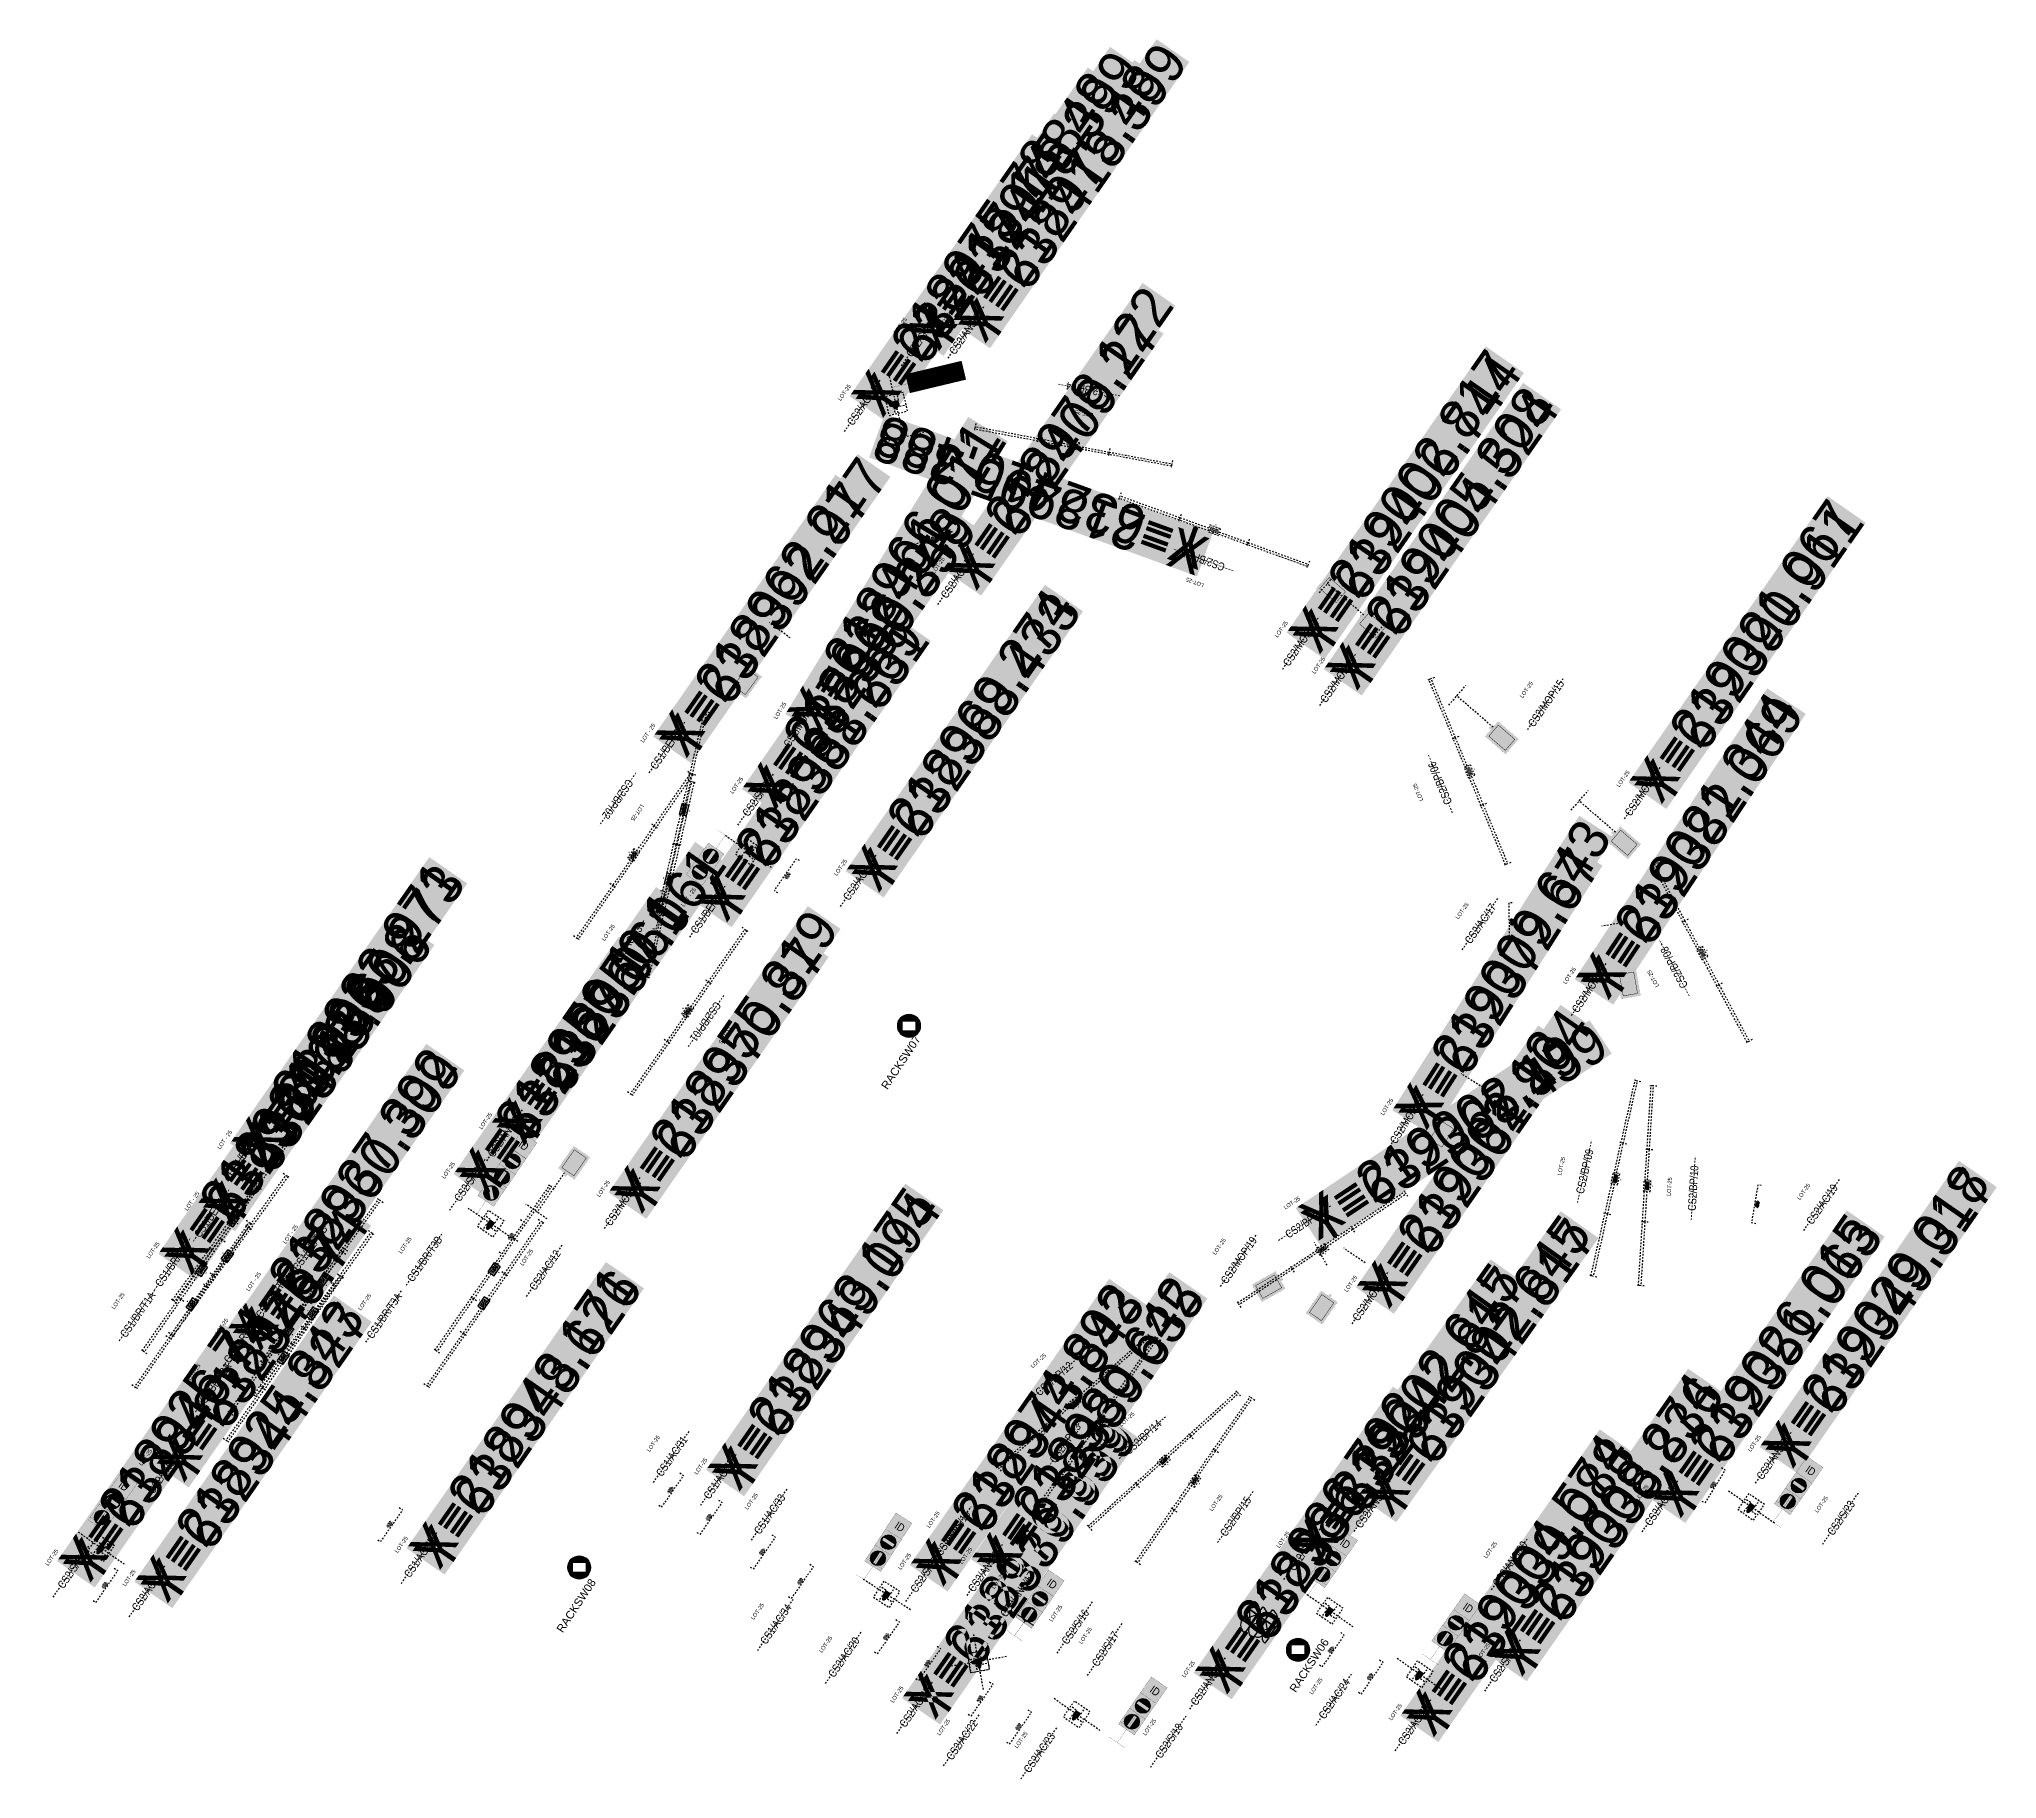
# Model space of a CAD drawing. Extents: x 218857 to 219044, y 632203 to 632441.
# Drawn here: x 218921.8 to 219044.4, y 632332.3 to 632441.2 of the extents above; entities that cross this region are included whole.
import ezdxf
from ezdxf.enums import TextEntityAlignment as Align

# ---------------------------------------------------------------- set-up
doc = ezdxf.new("R2018")
doc.units = 0
doc.header["$MEASUREMENT"] = 0
doc.linetypes.add('ACAD_ISO03W100', pattern=[30, 12, -18])
doc.linetypes.add('TRAZOS', pattern=[19.05, 12.7, -6.35])
doc.layers.get('0').update_dxf_attribs({"color": 4})
doc.layers.get('Defpoints').update_dxf_attribs({"color": 3, "lineweight": 30})
doc.layers.add('BTN_DISTRIBUTION', color=10, linetype='Continuous')
doc.layers.add('PC_T7200_002_SG-GRAL-HIDDEN DATA', color=150, linetype='TRAZOS', true_color=0x007fff, plot=False)
for name, color, linetype, true_color in [('PC_T7200_520_SG-LOT 25-SIGNALS', 1, 'Continuous', 0xff0000), ('PC_T7200_522_SG-LOT 25-AXLE COUNTER', 7, 'Continuous', 0xff0002), ('PC_T7200_523_SG-LOT 25-POINT MACHINE', 7, 'Continuous', 0xff0003), ('PC_T7200_536_SG-LOT 25-BEACON BTZP-5252 PASIVAS', 7, 'Continuous', 0x0000fa), ('PC_T7200_537_SG-LOT 25-BEACON CBLTRX-3268 EMISORAS', 6, 'Continuous', 0xff00ff), ('PC_T7200_538_SG-LOT 25-BEACON CBLTRX-3268 RECEPTORAS', 4, 'Continuous', 0x00ffff)]:
    doc.layers.add(name, color=color, linetype=linetype, true_color=true_color)
doc.styles.add('ARIAL NARROW', font='ARIALN.TTF')
doc.styles.get("Standard").update_dxf_attribs({"font": 'arial.ttf'})
doc.dimstyles.new('1-10', dxfattribs={"dimscale": 10, "dimtxt": 0.0018, "dimasz": 0.001, "dimexe": 0.0005, "dimexo": 0.0005, "dimgap": 0.0008, "dimtad": 1, "dimzin": 1, "dimtxsty": 'ARIAL NARROW', "dimblk": 'ARCHTICK', "dimcen": 0.0015, "dimdle": 0.0005, "dimclrd": 256, "dimclre": 256, "dimclrt": 256, "dimazin": 0, "dimtfac": 1, "dimtmove": 0, "dimatfit": 3, "dimfxl": 0.004, "dimfxlon": 1, "dimtfill": 2, "dimtfillclr": 255, "dimlwd": -1, "dimlwe": -1, "dimarcsym": 0})
pattern_1 = [(45, (0, 0), (-0.044901, 0.044901), [])]

# ---------------------------------------------------------------- blocks, each defined once
blk = doc.blocks.new('_ArchTick')
at = {"color": 0, "linetype": 'ByBlock', "const_width": 0.15}
blk.add_lwpolyline([(-0.5, -0.5), (0.5, 0.5)], dxfattribs=at)
blk = doc.blocks.new('*D9')
at = {"layer": 'Defpoints', "color": 0, "linetype": 'TRAZOS', "ltscale": 0.005, "transparency": 16777216}
for p in [(-1.22, 0.06), (-1.22, 0.06), (-0.22, 0.06)]:
    blk.add_point(p, dxfattribs=at)
at = {"layer": 'PC_T7200_002_SG-GRAL-HIDDEN DATA', "ltscale": 0.005, "transparency": 16777216}
for p, q in [((-0.22, 0.06), (-1.23, 0.06)), ((-1.22, 0.06), (-1.22, 0.06)), ((-0.22, 0.06), (-0.22, 0.06))]:
    blk.add_line(p, q, dxfattribs=at)
at = {"layer": 'PC_T7200_002_SG-GRAL-HIDDEN DATA', "linetype": 'TRAZOS', "ltscale": 0.005, "transparency": 16777216, "xscale": 0.01, "yscale": 0.01, "zscale": 0.01, "rotation": 180}
blk.add_blockref('_ArchTick', (-1.22, 0.06), dxfattribs=at)
at = {"layer": 'PC_T7200_002_SG-GRAL-HIDDEN DATA', "linetype": 'TRAZOS', "ltscale": 0.005, "transparency": 16777216, "xscale": 0.01, "yscale": 0.01, "zscale": 0.01}
blk.add_blockref('_ArchTick', (-0.22, 0.06), dxfattribs=at)
at = {"layer": 'PC_T7200_002_SG-GRAL-HIDDEN DATA', "linetype": 'TRAZOS', "ltscale": 0.005, "transparency": 16777216, "insert": (-0.72, 0.08), "char_height": 0.018, "attachment_point": 5, "style": 'ARIAL NARROW', "bg_fill": 1, "box_fill_scale": 1.1, "bg_fill_color": 255, "bg_fill_transparency": 0}
blk.add_mtext('1,00', dxfattribs=at)
blk = doc.blocks.new('*D10')
at = {"layer": 'Defpoints', "color": 0, "linetype": 'TRAZOS', "ltscale": 0.005, "transparency": 16777216}
for p in [(0.22, 0.06), (1.22, 0.06), (1.22, 0.06)]:
    blk.add_point(p, dxfattribs=at)
at = {"layer": 'PC_T7200_002_SG-GRAL-HIDDEN DATA', "ltscale": 0.005, "transparency": 16777216}
for p, q in [((0.22, 0.06), (0.22, 0.06)), ((0.22, 0.06), (1.22, 0.06)), ((1.22, 0.06), (1.22, 0.06))]:
    blk.add_line(p, q, dxfattribs=at)
at = {"layer": 'PC_T7200_002_SG-GRAL-HIDDEN DATA', "linetype": 'TRAZOS', "ltscale": 0.005, "transparency": 16777216, "xscale": 0.01, "yscale": 0.01, "zscale": 0.01, "rotation": 180}
blk.add_blockref('_ArchTick', (0.22, 0.06), dxfattribs=at)
at = {"layer": 'PC_T7200_002_SG-GRAL-HIDDEN DATA', "linetype": 'TRAZOS', "ltscale": 0.005, "transparency": 16777216, "xscale": 0.01, "yscale": 0.01, "zscale": 0.01}
blk.add_blockref('_ArchTick', (1.22, 0.06), dxfattribs=at)
at = {"layer": 'PC_T7200_002_SG-GRAL-HIDDEN DATA', "linetype": 'TRAZOS', "ltscale": 0.005, "transparency": 16777216, "insert": (0.72, 0.08), "char_height": 0.018, "attachment_point": 5, "style": 'ARIAL NARROW', "bg_fill": 1, "box_fill_scale": 1.1, "bg_fill_color": 255, "bg_fill_transparency": 0}
blk.add_mtext('1,00', dxfattribs=at)
blk = doc.blocks.new('*D17')
at = {"layer": 'Defpoints', "color": 0, "linetype": 'TRAZOS', "ltscale": 0.005, "transparency": 16777216}
for p in [(-3.85, 0.18), (-3.85, 0.14), (-0.85, 0.14)]:
    blk.add_point(p, dxfattribs=at)
at = {"layer": 'PC_T7200_002_SG-GRAL-HIDDEN DATA', "ltscale": 0.005, "transparency": 16777216}
for p, q in [((-0.85, 0.14), (-3.86, 0.14)), ((-3.85, 0.17), (-3.85, 0.13)), ((-0.85, 0.14), (-0.85, 0.14))]:
    blk.add_line(p, q, dxfattribs=at)
at = {"layer": 'PC_T7200_002_SG-GRAL-HIDDEN DATA', "linetype": 'TRAZOS', "ltscale": 0.005, "transparency": 16777216, "xscale": 0.01, "yscale": 0.01, "zscale": 0.01, "rotation": 180}
blk.add_blockref('_ArchTick', (-3.85, 0.14), dxfattribs=at)
at = {"layer": 'PC_T7200_002_SG-GRAL-HIDDEN DATA', "linetype": 'TRAZOS', "ltscale": 0.005, "transparency": 16777216, "xscale": 0.01, "yscale": 0.01, "zscale": 0.01}
blk.add_blockref('_ArchTick', (-0.85, 0.14), dxfattribs=at)
at = {"layer": 'PC_T7200_002_SG-GRAL-HIDDEN DATA', "linetype": 'TRAZOS', "ltscale": 0.005, "transparency": 16777216, "insert": (-2.35, 0.16), "char_height": 0.018, "attachment_point": 5, "style": 'ARIAL NARROW', "bg_fill": 1, "box_fill_scale": 1.25, "bg_fill_color": 255, "bg_fill_transparency": 0}
blk.add_mtext('3,00', dxfattribs=at)
blk = doc.blocks.new('*D18')
at = {"layer": 'Defpoints', "color": 0, "linetype": 'TRAZOS', "ltscale": 0.005, "transparency": 16777216}
for p in [(0.2, 0.6), (0.2, 0.6), (0.2, 0.2)]:
    blk.add_point(p, dxfattribs=at)
at = {"layer": 'PC_T7200_002_SG-GRAL-HIDDEN DATA', "ltscale": 0.005, "transparency": 16777216}
for p, q in [((0.2, 0.6), (0.19, 0.6)), ((0.2, 0.2), (0.19, 0.2)), ((0.2, 0.19), (0.2, 0.6))]:
    blk.add_line(p, q, dxfattribs=at)
at = {"layer": 'PC_T7200_002_SG-GRAL-HIDDEN DATA', "linetype": 'TRAZOS', "ltscale": 0.005, "transparency": 16777216, "xscale": 0.01, "yscale": 0.01, "zscale": 0.01}
for p, rotation in [((0.2, 0.6), 90), ((0.2, 0.2), 270)]:
    blk.add_blockref('_ArchTick', p, dxfattribs=dict(at, rotation=rotation))
at = {"layer": 'PC_T7200_002_SG-GRAL-HIDDEN DATA', "linetype": 'TRAZOS', "ltscale": 0.005, "transparency": 16777216, "insert": (0.18, 0.4), "char_height": 0.018, "attachment_point": 5, "rotation": 90, "style": 'ARIAL NARROW', "bg_fill": 1, "box_fill_scale": 1.25, "bg_fill_color": 255, "bg_fill_transparency": 0}
blk.add_mtext('0,40', dxfattribs=at)
blk = doc.blocks.new('*D19')
at = {"layer": 'Defpoints', "color": 0, "linetype": 'TRAZOS', "ltscale": 0.005, "transparency": 16777216}
for p in [(0.2, -0.2), (0.6, -0.2), (0.6, -0.2)]:
    blk.add_point(p, dxfattribs=at)
at = {"layer": 'PC_T7200_002_SG-GRAL-HIDDEN DATA', "ltscale": 0.005, "transparency": 16777216}
for p, q in [((0.2, -0.2), (0.2, -0.2)), ((0.2, -0.2), (0.6, -0.2)), ((0.6, -0.2), (0.6, -0.2))]:
    blk.add_line(p, q, dxfattribs=at)
at = {"layer": 'PC_T7200_002_SG-GRAL-HIDDEN DATA', "linetype": 'TRAZOS', "ltscale": 0.005, "transparency": 16777216, "xscale": 0.01, "yscale": 0.01, "zscale": 0.01, "rotation": 180}
blk.add_blockref('_ArchTick', (0.2, -0.2), dxfattribs=at)
at = {"layer": 'PC_T7200_002_SG-GRAL-HIDDEN DATA', "linetype": 'TRAZOS', "ltscale": 0.005, "transparency": 16777216, "xscale": 0.01, "yscale": 0.01, "zscale": 0.01}
blk.add_blockref('_ArchTick', (0.6, -0.2), dxfattribs=at)
at = {"layer": 'PC_T7200_002_SG-GRAL-HIDDEN DATA', "linetype": 'TRAZOS', "ltscale": 0.005, "transparency": 16777216, "insert": (0.4, -0.18), "char_height": 0.018, "attachment_point": 5, "style": 'ARIAL NARROW', "bg_fill": 1, "box_fill_scale": 1.25, "bg_fill_color": 255, "bg_fill_transparency": 0}
blk.add_mtext('0,40', dxfattribs=at)
blk = doc.blocks.new('*D20')
at = {"layer": 'Defpoints', "color": 0, "linetype": 'TRAZOS', "ltscale": 0.005, "transparency": 16777216}
for p in [(-0.6, 0.2), (-0.6, 0.2), (-0.2, 0.2)]:
    blk.add_point(p, dxfattribs=at)
at = {"layer": 'PC_T7200_002_SG-GRAL-HIDDEN DATA', "ltscale": 0.005, "transparency": 16777216}
for p, q in [((-0.6, 0.2), (-0.6, 0.2)), ((-0.19, 0.2), (-0.6, 0.2)), ((-0.2, 0.2), (-0.2, 0.2))]:
    blk.add_line(p, q, dxfattribs=at)
at = {"layer": 'PC_T7200_002_SG-GRAL-HIDDEN DATA', "linetype": 'TRAZOS', "ltscale": 0.005, "transparency": 16777216, "xscale": 0.01, "yscale": 0.01, "zscale": 0.01, "rotation": 180}
blk.add_blockref('_ArchTick', (-0.6, 0.2), dxfattribs=at)
at = {"layer": 'PC_T7200_002_SG-GRAL-HIDDEN DATA', "linetype": 'TRAZOS', "ltscale": 0.005, "transparency": 16777216, "xscale": 0.01, "yscale": 0.01, "zscale": 0.01}
blk.add_blockref('_ArchTick', (-0.2, 0.2), dxfattribs=at)
at = {"layer": 'PC_T7200_002_SG-GRAL-HIDDEN DATA', "linetype": 'TRAZOS', "ltscale": 0.005, "transparency": 16777216, "insert": (-0.4, 0.22), "char_height": 0.018, "attachment_point": 5, "style": 'ARIAL NARROW', "bg_fill": 1, "box_fill_scale": 1.25, "bg_fill_color": 255, "bg_fill_transparency": 0}
blk.add_mtext('0,40', dxfattribs=at)
blk = doc.blocks.new('*D13')
at = {"layer": 'Defpoints', "color": 0, "linetype": 'TRAZOS', "ltscale": 0.005, "transparency": 16777216}
for p in [(-0.2, -0.2), (-0.2, -0.6), (-0.2, -0.6)]:
    blk.add_point(p, dxfattribs=at)
at = {"layer": 'PC_T7200_002_SG-GRAL-HIDDEN DATA', "ltscale": 0.005, "transparency": 16777216}
for p, q in [((-0.2, -0.2), (-0.2, -0.2)), ((-0.2, -0.2), (-0.2, -0.61)), ((-0.2, -0.6), (-0.2, -0.6))]:
    blk.add_line(p, q, dxfattribs=at)
at = {"layer": 'PC_T7200_002_SG-GRAL-HIDDEN DATA', "linetype": 'TRAZOS', "ltscale": 0.005, "transparency": 16777216, "xscale": 0.01, "yscale": 0.01, "zscale": 0.01}
for p, rotation in [((-0.2, -0.2), 90), ((-0.2, -0.6), 270)]:
    blk.add_blockref('_ArchTick', p, dxfattribs=dict(at, rotation=rotation))
at = {"layer": 'PC_T7200_002_SG-GRAL-HIDDEN DATA', "linetype": 'TRAZOS', "ltscale": 0.005, "transparency": 16777216, "insert": (-0.22, -0.4), "char_height": 0.018, "attachment_point": 5, "rotation": 90, "style": 'ARIAL NARROW', "bg_fill": 1, "box_fill_scale": 1.1, "bg_fill_color": 255, "bg_fill_transparency": 0}
blk.add_mtext('0,40', dxfattribs=at)
blk = doc.blocks.new('PC_T7200_(CAFS)_BQ2')
h = blk.add_hatch(color=0)
h.dxf.hatch_style = 1
h.paths.add_polyline_path([(0.1, -0.4), (-0.1, -0.4), (-0.1, 0.4), (0.1, 0.4)], flags=16)
edge = h.paths.add_edge_path()
edge.add_arc((0, 0), 0.46, 0, 360)
at = {"color": 0, "const_width": 0.001, "flags": 128}
blk.add_lwpolyline([(0.1, -0.4), (-0.1, -0.4), (-0.1, 0.4), (0.1, 0.4)], close=True, dxfattribs=at)
at = {"color": 0}
blk.add_circle((0, 0), 0.46, dxfattribs=at)
blk = doc.blocks.new('*D22')
at = {"layer": 'Defpoints', "color": 0, "linetype": 'TRAZOS', "ltscale": 0.005, "transparency": 16777216}
for p in [(-6.27, 0), (-2.27, 0.15), (-2.27, 0)]:
    blk.add_point(p, dxfattribs=at)
at = {"layer": 'PC_T7200_002_SG-GRAL-HIDDEN DATA', "ltscale": 0.005, "transparency": 16777216}
for p, q in [((-6.27, 0.11), (-6.27, 0.15)), ((-6.27, 0.15), (-2.26, 0.15)), ((-2.27, 0.11), (-2.27, 0.15))]:
    blk.add_line(p, q, dxfattribs=at)
at = {"layer": 'PC_T7200_002_SG-GRAL-HIDDEN DATA', "linetype": 'TRAZOS', "ltscale": 0.005, "transparency": 16777216, "xscale": 0.01, "yscale": 0.01, "zscale": 0.01, "rotation": 180}
blk.add_blockref('_ArchTick', (-6.27, 0.15), dxfattribs=at)
at = {"layer": 'PC_T7200_002_SG-GRAL-HIDDEN DATA', "linetype": 'TRAZOS', "ltscale": 0.005, "transparency": 16777216, "xscale": 0.01, "yscale": 0.01, "zscale": 0.01}
blk.add_blockref('_ArchTick', (-2.27, 0.15), dxfattribs=at)
at = {"layer": 'PC_T7200_002_SG-GRAL-HIDDEN DATA', "linetype": 'TRAZOS', "ltscale": 0.005, "transparency": 16777216, "insert": (-4.27, 0.17), "char_height": 0.018, "attachment_point": 5, "style": 'ARIAL NARROW', "bg_fill": 1, "box_fill_scale": 1.1, "bg_fill_color": 255, "bg_fill_transparency": 0}
blk.add_mtext('4,00', dxfattribs=at)
blk = doc.blocks.new('*D24')
at = {"layer": 'Defpoints', "color": 0, "linetype": 'TRAZOS', "ltscale": 0.005, "transparency": 16777216}
for p in [(-2.27, 0), (-0.27, 0.15), (-0.27, 0)]:
    blk.add_point(p, dxfattribs=at)
at = {"layer": 'PC_T7200_002_SG-GRAL-HIDDEN DATA', "ltscale": 0.005, "transparency": 16777216}
for p, q in [((-2.27, 0.11), (-2.27, 0.15)), ((-2.27, 0.15), (-0.26, 0.15)), ((-0.27, 0.11), (-0.27, 0.15))]:
    blk.add_line(p, q, dxfattribs=at)
at = {"layer": 'PC_T7200_002_SG-GRAL-HIDDEN DATA', "linetype": 'TRAZOS', "ltscale": 0.005, "transparency": 16777216, "xscale": 0.01, "yscale": 0.01, "zscale": 0.01, "rotation": 180}
blk.add_blockref('_ArchTick', (-2.27, 0.15), dxfattribs=at)
at = {"layer": 'PC_T7200_002_SG-GRAL-HIDDEN DATA', "linetype": 'TRAZOS', "ltscale": 0.005, "transparency": 16777216, "xscale": 0.01, "yscale": 0.01, "zscale": 0.01}
blk.add_blockref('_ArchTick', (-0.27, 0.15), dxfattribs=at)
at = {"layer": 'PC_T7200_002_SG-GRAL-HIDDEN DATA', "linetype": 'TRAZOS', "ltscale": 0.005, "transparency": 16777216, "insert": (-1.27, 0.17), "char_height": 0.018, "attachment_point": 5, "style": 'ARIAL NARROW', "bg_fill": 1, "box_fill_scale": 1.1, "bg_fill_color": 255, "bg_fill_transparency": 0}
blk.add_mtext('2,00', dxfattribs=at)
blk = doc.blocks.new('*D25')
at = {"layer": 'Defpoints', "color": 0, "linetype": 'TRAZOS', "ltscale": 0.005, "transparency": 16777216}
for p in [(0.27, 0), (2.27, 0.15), (2.27, 0)]:
    blk.add_point(p, dxfattribs=at)
at = {"layer": 'PC_T7200_002_SG-GRAL-HIDDEN DATA', "ltscale": 0.005, "transparency": 16777216}
for p, q in [((0.27, 0.11), (0.27, 0.15)), ((0.27, 0.15), (2.27, 0.15)), ((2.27, 0.11), (2.27, 0.15))]:
    blk.add_line(p, q, dxfattribs=at)
at = {"layer": 'PC_T7200_002_SG-GRAL-HIDDEN DATA', "linetype": 'TRAZOS', "ltscale": 0.005, "transparency": 16777216, "xscale": 0.01, "yscale": 0.01, "zscale": 0.01, "rotation": 180}
blk.add_blockref('_ArchTick', (0.27, 0.15), dxfattribs=at)
at = {"layer": 'PC_T7200_002_SG-GRAL-HIDDEN DATA', "linetype": 'TRAZOS', "ltscale": 0.005, "transparency": 16777216, "xscale": 0.01, "yscale": 0.01, "zscale": 0.01}
blk.add_blockref('_ArchTick', (2.27, 0.15), dxfattribs=at)
at = {"layer": 'PC_T7200_002_SG-GRAL-HIDDEN DATA', "linetype": 'TRAZOS', "ltscale": 0.005, "transparency": 16777216, "insert": (1.27, 0.17), "char_height": 0.018, "attachment_point": 5, "style": 'ARIAL NARROW', "bg_fill": 1, "box_fill_scale": 1.1, "bg_fill_color": 255, "bg_fill_transparency": 0}
blk.add_mtext('2,00', dxfattribs=at)
blk = doc.blocks.new('*D23')
at = {"layer": 'Defpoints', "color": 0, "linetype": 'TRAZOS', "ltscale": 0.005, "transparency": 16777216}
for p in [(2.27, 0), (6.27, 0.15), (6.27, 0)]:
    blk.add_point(p, dxfattribs=at)
at = {"layer": 'PC_T7200_002_SG-GRAL-HIDDEN DATA', "ltscale": 0.005, "transparency": 16777216}
for p, q in [((2.26, 0.15), (6.27, 0.15)), ((2.27, 0.11), (2.27, 0.15)), ((6.27, 0.11), (6.27, 0.15))]:
    blk.add_line(p, q, dxfattribs=at)
at = {"layer": 'PC_T7200_002_SG-GRAL-HIDDEN DATA', "linetype": 'TRAZOS', "ltscale": 0.005, "transparency": 16777216, "xscale": 0.01, "yscale": 0.01, "zscale": 0.01, "rotation": 180}
blk.add_blockref('_ArchTick', (2.27, 0.15), dxfattribs=at)
at = {"layer": 'PC_T7200_002_SG-GRAL-HIDDEN DATA', "linetype": 'TRAZOS', "ltscale": 0.005, "transparency": 16777216, "xscale": 0.01, "yscale": 0.01, "zscale": 0.01}
blk.add_blockref('_ArchTick', (6.27, 0.15), dxfattribs=at)
at = {"layer": 'PC_T7200_002_SG-GRAL-HIDDEN DATA', "linetype": 'TRAZOS', "ltscale": 0.005, "transparency": 16777216, "insert": (4.27, 0.17), "char_height": 0.018, "attachment_point": 5, "style": 'ARIAL NARROW', "bg_fill": 1, "box_fill_scale": 1.1, "bg_fill_color": 255, "bg_fill_transparency": 0}
blk.add_mtext('4,00', dxfattribs=at)
blk = doc.blocks.new('*D26')
at = {"layer": 'Defpoints', "color": 0, "linetype": 'TRAZOS', "ltscale": 0.005, "transparency": 16777216}
for p in [(0, 0.22), (0, 0.22), (0, 0.14)]:
    blk.add_point(p, dxfattribs=at)
at = {"layer": 'PC_T7200_002_SG-GRAL-HIDDEN DATA', "ltscale": 0.005, "transparency": 16777216}
for p, q in [((0, 0.22), (0, 0.22)), ((0, 0.13), (0, 0.22)), ((0, 0.14), (0, 0.14))]:
    blk.add_line(p, q, dxfattribs=at)
at = {"layer": 'PC_T7200_002_SG-GRAL-HIDDEN DATA', "linetype": 'TRAZOS', "ltscale": 0.005, "transparency": 16777216, "xscale": 0.01, "yscale": 0.01, "zscale": 0.01}
for p, rotation in [((0, 0.22), 90), ((0, 0.14), 270)]:
    blk.add_blockref('_ArchTick', p, dxfattribs=dict(at, rotation=rotation))
at = {"layer": 'PC_T7200_002_SG-GRAL-HIDDEN DATA', "linetype": 'TRAZOS', "ltscale": 0.005, "transparency": 16777216, "insert": (-0.02, 0.18), "char_height": 0.018, "attachment_point": 5, "rotation": 90, "style": 'ARIAL NARROW', "bg_fill": 1, "box_fill_scale": 1.1, "bg_fill_color": 255, "bg_fill_transparency": 0}
blk.add_mtext('0,08', dxfattribs=at)
blk = doc.blocks.new('A$C34207de0')
at = {"color": 10}
for points in [[(218934.35, 632367.43), (218933.94, 632366.86), (218933.59, 632367.12), (218934, 632367.68)], [(218933.99, 632365.16), (218933.58, 632364.6), (218933.23, 632364.85), (218933.64, 632365.42)], [(218932.37, 632364.33), (218931.97, 632363.76), (218931.61, 632364.01), (218932.01, 632364.58)]]:
    blk.add_lwpolyline(points, close=True, dxfattribs=at)
blk.add_lwpolyline([(218931.02, 632361.84), (218931.37, 632361.59), (218931.77, 632362.16), (218931.42, 632362.41), (218931.02, 632361.84)], dxfattribs=at)
blk = doc.blocks.new('A$C3e1a4ac6')
at = {"color": 10}
for points in [[(218939.55, 632363.82), (218939.9, 632363.56), (218939.49, 632363), (218939.14, 632363.25), (218939.55, 632363.82)], [(218938.96, 632361.84), (218938.55, 632361.27), (218938.91, 632361.02), (218939.32, 632361.58), (218938.96, 632361.84)], [(218937.41, 632360.72), (218937.77, 632360.47), (218937.37, 632359.9), (218937.01, 632360.15), (218937.41, 632360.72)], [(218937.13, 632359.06), (218936.73, 632358.48), (218937.09, 632358.23), (218937.49, 632358.81), (218937.13, 632359.06)]]:
    blk.add_lwpolyline(points, dxfattribs=at)
blk = doc.blocks.new('A$C6ace58cf')
at = {"color": 10}
for points in [[(218950.34, 632364.62), (218950.7, 632364.37), (218950.3, 632363.8), (218949.94, 632364.04), (218950.34, 632364.62)], [(218949.29, 632361.91), (218949.65, 632361.66), (218950.05, 632362.23), (218949.69, 632362.48), (218949.29, 632361.91)]]:
    blk.add_lwpolyline(points, dxfattribs=at)
blk = doc.blocks.new('A$Cbf4251ee')
at = {"color": 10}
for points in [[(218962.08, 632393.37), (218962.5, 632393.27), (218962.34, 632392.59), (218961.92, 632392.69), (218962.08, 632393.37)], [(218961.14, 632389.02), (218961.56, 632388.92), (218961.4, 632388.24), (218960.98, 632388.34), (218961.14, 632389.02)]]:
    blk.add_lwpolyline(points, dxfattribs=at)
blk = doc.blocks.new('PC_T7200_(CAFS)_P1')
at = {"lineweight": 0}
h = blk.add_hatch(dxfattribs=at)
h.set_pattern_fill('ANSI31', color=256, scale=0.02)
h.set_pattern_definition(pattern_1)
edge = h.paths.add_edge_path()
edge.add_line((-0.22, 0.058), (-0.22, 0.151))
edge.add_arc((-0.2, 0.151), 0.0199, 134.83602, 180, ccw=False)
edge.add_line((-0.214, 0.165), (-0.159, 0.219))
edge.add_arc((-0.145, 0.205), 0.0199, 90, 134.83602, ccw=False)
edge.add_line((-0.145, 0.225), (-0.14, 0.225))
edge.add_line((-0.14, 0.225), (-0.14, 0.268))
edge.add_line((-0.14, 0.268), (-0.08, 0.268))
edge.add_line((-0.08, 0.268), (-0.08, 0.225))
edge.add_line((-0.08, 0.225), (0.08, 0.225))
edge.add_line((0.08, 0.225), (0.08, 0.268))
edge.add_line((0.08, 0.268), (0.14, 0.268))
edge.add_line((0.14, 0.268), (0.14, 0.225))
edge.add_line((0.14, 0.225), (0.145, 0.225))
edge.add_arc((0.145, 0.205), 0.0199, 45.16398, 90, ccw=False)
edge.add_line((0.159, 0.219), (0.214, 0.165))
edge.add_arc((0.2, 0.151), 0.0199, 0, 45.16398, ccw=False)
edge.add_line((0.22, 0.151), (0.22, 0.058))
edge.add_line((0.22, 0.058), (0.181, 0.058))
edge.add_line((0.181, 0.058), (0.181, 0))
edge.add_line((0.181, 0), (-0.181, 0))
edge.add_line((-0.181, 0), (-0.181, 0.058))
edge.add_line((-0.181, 0.058), (-0.22, 0.058))
at = {"const_width": 0.001, "flags": 128}
for points in [[(-0.22, 0.058), (-0.22, 0.151, -0.1996563), (-0.214, 0.165), (-0.159, 0.219, -0.1981687), (-0.145, 0.225), (-0.14, 0.225), (-0.14, 0.268), (-0.08, 0.268), (-0.08, 0.225), (0.08, 0.225), (0.08, 0.268), (0.14, 0.268), (0.14, 0.225), (0.145, 0.225, -0.1981687), (0.159, 0.219), (0.214, 0.165, -0.1996563), (0.22, 0.151), (0.22, 0.058), (0.181, 0.058), (0.181, 0), (-0.181, 0), (-0.181, 0.058)], [(-0.195, 0.091, 1), (-0.186, 0.091, 1)], [(-0.114, 0.194, 1), (-0.105, 0.194, 1)], [(0.104, 0.194, 1), (0.113, 0.194, 1)], [(0.184, 0.091, 1), (0.193, 0.091, 1)]]:
    blk.add_lwpolyline(points, format="xyb", close=True, dxfattribs=at)
blk.add_lwpolyline([(-0.206, 0.058), (-0.206, 0.145, -0.1996563), (-0.2, 0.159), (-0.154, 0.205, -0.1981687), (-0.14, 0.211), (0.14, 0.211, -0.1981687), (0.154, 0.205), (0.2, 0.159, -0.1996563), (0.206, 0.145), (0.206, 0.058)], format="xyb", dxfattribs=at)
for points in [[(0.181, 0.052), (-0.181, 0.052)], [(-0.181, 0.037), (0.181, 0.037)], [(-0.14, 0.225), (-0.08, 0.225)], [(0.14, 0.225), (0.08, 0.225)]]:
    blk.add_lwpolyline(points, dxfattribs=at)
at = {"layer": 'PC_T7200_002_SG-GRAL-HIDDEN DATA', "linetype": 'TRAZOS', "ltscale": 0.005, "flags": 128}
blk.add_lwpolyline([(1.22, 0), (1.22, 0.268), (-1.22, 0.268), (-1.22, 0)], dxfattribs=at)
at = {"layer": 'PC_T7200_002_SG-GRAL-HIDDEN DATA', "linetype": 'TRAZOS', "ltscale": 0.005}
for base, p1, p2, picture, middle in [((-1.22, 0.058), (-0.22, 0.058), (-1.22, 0.058), '*D9', (-0.72, 0.077)), ((1.22, 0.058), (0.22, 0.058), (1.22, 0.058), '*D10', (0.72, 0.077))]:
    dim = blk.add_linear_dim(base=base, p1=p1, p2=p2, dimstyle='1-10', dxfattribs=at)
    dim.commit()
    dim.dimension.update_dxf_attribs({"geometry": picture, "text_midpoint": middle})
blk = doc.blocks.new('*U30')
at = {"layer": 'PC_T7200_002_SG-GRAL-HIDDEN DATA', "linetype": 'TRAZOS', "ltscale": 0.005}
blk.add_line((-5.07, -1), (-1.07, -1), dxfattribs=at)
at = {"color": 0, "xscale": -1, "rotation": 180}
blk.add_blockref('PC_T7200_(CAFS)_P1', (0, -0.6), dxfattribs=at)
at = {"style": 'ARIAL NARROW'}
for tag, height, flags, p in [('AT018', 0.25, 9, (-3.07, 2)), ('AT008', 0.25, 9, (-3.07, 1.6)), ('AT004', 0.25, 9, (-3.07, 1.2)), ('AT000', 0.25, 8, (-3.07, 0.8)), ('AT003', 0.25, 8, (-3.07, 0.4)), ('AT001', 0.5, 8, (-3.07, -1)), ('GIS01', 0.25, 9, (-3.07, -1.7)), ('GIS02', 0.25, 9, (-3.07, -2.1)), ('GIS03', 0.25, 9, (-3.07, -2.5)), ('GIS04', 0.25, 9, (-3.07, -2.9)), ('GIS05', 0.25, 9, (-3.07, -3.3)), ('GIS06', 0.25, 9, (-3.07, -3.7)), ('GIS07', 0.25, 9, (-3.07, -4.1)), ('GIS08', 0.25, 9, (-3.07, -4.5)), ('GIS09', 0.25, 9, (-3.07, -4.9)), ('GIS10', 0.25, 9, (-3.07, -5.3))]:
    blk.add_attdef(tag, text='', height=height, rotation=360, dxfattribs=dict(at, flags=flags)).set_placement(p, align=Align.MIDDLE_CENTER)
at = {"lineweight": 30, "flags": 104}
for tag, p in [('X=INSERTIONPOINT', (-8.06, 0.04)), ('Y=INSERTIONPOINT', (-8.06, -0.36))]:
    blk.add_attdef(tag, text='', height=0.25, dxfattribs=at).set_placement(p, align=Align.MIDDLE_CENTER)
at = {"style": 'ARIAL NARROW', "flags": 9}
for tag, rotation, p in [('AT006', 360, (-0.07, -1)), ('AT005', 360, (2.93, -1)), ('AT007', 315, (5.72, -1))]:
    blk.add_attdef(tag, text='', height=0.25, rotation=rotation, dxfattribs=at).set_placement(p, align=Align.MIDDLE_LEFT)
blk = doc.blocks.new('PC_T7200_(CAFS)_M1')
at = {"true_color": 0xffffff}
h = blk.add_hatch(color=7, dxfattribs=at)
h.dxf.hatch_style = 1
h.paths.add_polyline_path([(-1.006, 0.078), (-0.85, 0.078), (-0.85, -0.078), (-1.006, -0.078)])
h.paths.add_polyline_path([(-0.85, -0.625), (0.85, -0.625), (0.85, 0.625), (-0.85, 0.625)])
at = {"color": 0, "flags": 128}
for points, const_width in [([(-1.006, 0.078), (-0.85, 0.078), (-0.85, -0.078), (-1.006, -0.078)], 0.001), ([(-0.85, -0.625), (0.85, -0.625), (0.85, 0.625), (-0.85, 0.625)], 0.001), ([(-0.68, -0.455), (0.68, -0.455), (0.68, 0.455), (-0.68, 0.455)], 0.025)]:
    blk.add_lwpolyline(points, close=True, dxfattribs=dict(at, const_width=const_width))
at = {"color": 0, "const_width": 0.001, "flags": 128}
blk.add_lwpolyline([(-0.928, 0.042, 22918.3117905), (-0.928, 0.042)], format="xyb", close=True, dxfattribs=at)
at = {"layer": 'PC_T7200_002_SG-GRAL-HIDDEN DATA', "linetype": 'TRAZOS', "ltscale": 0.005}
blk.add_lwpolyline([(-3.85, -0.625), (-3.85, 1)], dxfattribs=at)
dim = blk.add_linear_dim(base=(-3.85, 0.138), p1=(-0.85, 0.138), p2=(-3.85, 0.179), dimstyle='1-10', dxfattribs=at)
dim.commit()
dim.dimension.update_dxf_attribs({"geometry": '*D17', "text_midpoint": (-2.35, 0.157)})
blk = doc.blocks.new('*U62')
at = {"layer": 'PC_T7200_002_SG-GRAL-HIDDEN DATA', "linetype": 'TRAZOS', "ltscale": 0.005}
blk.add_line((-0.97, 1.16), (-1.39, 5.14), dxfattribs=at)
at = {"color": 0}
blk.add_blockref('PC_T7200_(CAFS)_M1', (0, 0), dxfattribs=at)
at = {"lineweight": 30, "flags": 24}
for tag, p in [('X=INSERTIONPOINT', (-2.28, 3.03)), ('Y=INSERTIONPOINT', (-1.88, 3.07))]:
    blk.add_attdef(tag, text='', height=0.25, rotation=96.017, dxfattribs=at).set_placement(p, align=Align.MIDDLE_CENTER)
at = {"style": 'ARIAL NARROW', "flags": 9}
for tag, rotation, p in [('AT007', 51.017, (-2.1, 11.89)), ('AT005', 96.017, (-1.81, 9.11)), ('AT006', 96.017, (-1.5, 6.13))]:
    blk.add_attdef(tag, text='', height=0.25, rotation=rotation, dxfattribs=at).set_placement(p, align=Align.MIDDLE_LEFT)
at = {"style": 'ARIAL NARROW'}
for tag, height, flags, p in [('AT001', 0.5, 8, (-1.18, 3.15)), ('GIS03', 0.25, 9, (0.31, 3.3)), ('GIS04', 0.25, 9, (0.71, 3.35)), ('GIS05', 0.25, 9, (1.1, 3.39)), ('GIS06', 0.25, 9, (1.5, 3.43)), ('GIS07', 0.25, 9, (1.9, 3.47)), ('GIS08', 0.25, 9, (2.3, 3.51)), ('GIS09', 0.25, 9, (2.7, 3.55)), ('GIS10', 0.25, 9, (3.09, 3.6)), ('AT016', 0.25, 9, (-4.66, 2.78)), ('AT015', 0.25, 9, (-4.27, 2.82)), ('AT008', 0.25, 9, (-3.87, 2.86)), ('AT004', 0.25, 9, (-3.47, 2.91)), ('AT000', 0.25, 8, (-3.07, 2.95)), ('AT003', 0.25, 8, (-2.67, 2.99)), ('GIS01', 0.25, 9, (-0.49, 3.22)), ('GIS02', 0.25, 9, (-0.09, 3.26))]:
    blk.add_attdef(tag, text='', height=height, rotation=96.017, dxfattribs=dict(at, flags=flags)).set_placement(p, align=Align.MIDDLE_CENTER)
blk = doc.blocks.new('*U55')
at = {"layer": 'PC_T7200_002_SG-GRAL-HIDDEN DATA', "linetype": 'TRAZOS', "ltscale": 0.005}
blk.add_line((0.89, 1.45), (0.47, 5.42), dxfattribs=at)
at = {"color": 0}
blk.add_blockref('PC_T7200_(CAFS)_M1', (0, 0), dxfattribs=at)
at = {"lineweight": 30, "flags": 3}
for tag, p in [('X=INSERTIONPOINT', (-0.41, 3.32)), ('Y=INSERTIONPOINT', (-0.01, 3.36))]:
    blk.add_attdef(tag, text='', height=0.25, rotation=96.017, dxfattribs=at).set_placement(p, align=Align.MIDDLE_CENTER)
at = {"style": 'ARIAL NARROW', "flags": 9}
for tag, rotation, p in [('AT007', 51.017, (-0.24, 12.18)), ('AT005', 96.017, (0.05, 9.4)), ('AT006', 96.017, (0.37, 6.42))]:
    blk.add_attdef(tag, text='', height=0.25, rotation=rotation, dxfattribs=at).set_placement(p, align=Align.MIDDLE_LEFT)
at = {"style": 'ARIAL NARROW'}
for tag, height, flags, p in [('AT003', 0.25, 8, (-0.81, 3.28)), ('AT001', 0.5, 8, (0.68, 3.44)), ('GIS01', 0.25, 9, (1.38, 3.51)), ('GIS02', 0.25, 9, (1.78, 3.55)), ('GIS03', 0.25, 9, (2.17, 3.59)), ('GIS04', 0.25, 9, (2.57, 3.63)), ('GIS05', 0.25, 9, (2.97, 3.68)), ('GIS06', 0.25, 9, (3.37, 3.72)), ('GIS07', 0.25, 9, (3.77, 3.76)), ('GIS08', 0.25, 9, (4.16, 3.8)), ('GIS09', 0.25, 9, (4.56, 3.84)), ('GIS10', 0.25, 9, (4.96, 3.89)), ('AT016', 0.25, 9, (-2.8, 3.07)), ('AT015', 0.25, 9, (-2.4, 3.11)), ('AT008', 0.25, 9, (-2, 3.15)), ('AT004', 0.25, 9, (-1.61, 3.19)), ('AT000', 0.25, 8, (-1.21, 3.24))]:
    blk.add_attdef(tag, text='', height=height, rotation=96.017, dxfattribs=dict(at, flags=flags)).set_placement(p, align=Align.MIDDLE_CENTER)
blk = doc.blocks.new('*U59')
at = {"layer": 'PC_T7200_002_SG-GRAL-HIDDEN DATA', "linetype": 'TRAZOS', "ltscale": 0.005}
blk.add_line((0.78, -5.94), (0.37, -1.96), dxfattribs=at)
at = {"color": 0}
blk.add_blockref('PC_T7200_(CAFS)_M1', (0, 0), dxfattribs=at)
at = {"lineweight": 30, "flags": 40}
for tag, p in [('X=INSERTIONPOINT', (-0.52, -4.06)), ('Y=INSERTIONPOINT', (-0.12, -4.02))]:
    blk.add_attdef(tag, text='', height=0.25, rotation=96.017, dxfattribs=at).set_placement(p, align=Align.MIDDLE_CENTER)
at = {"style": 'ARIAL NARROW', "flags": 9}
for tag, rotation, p in [('AT007', 51.017, (-0.35, 4.79)), ('AT005', 96.017, (-0.05, 2.02)), ('AT006', 96.017, (0.26, -0.96))]:
    blk.add_attdef(tag, text='', height=0.25, rotation=rotation, dxfattribs=at).set_placement(p, align=Align.MIDDLE_LEFT)
at = {"style": 'ARIAL NARROW'}
for tag, height, flags, p in [('AT001', 0.5, 8, (0.57, -3.95)), ('GIS01', 0.25, 9, (1.27, -3.87)), ('GIS02', 0.25, 9, (1.67, -3.83)), ('GIS03', 0.25, 9, (2.07, -3.79)), ('GIS04', 0.25, 9, (2.46, -3.75)), ('GIS05', 0.25, 9, (2.86, -3.71)), ('GIS06', 0.25, 9, (3.26, -3.66)), ('GIS07', 0.25, 9, (3.66, -3.62)), ('GIS08', 0.25, 9, (4.06, -3.58)), ('GIS09', 0.25, 9, (4.45, -3.54)), ('GIS10', 0.25, 9, (4.85, -3.5)), ('AT016', 0.25, 9, (-2.91, -4.31)), ('AT015', 0.25, 9, (-2.51, -4.27)), ('AT008', 0.25, 9, (-2.11, -4.23)), ('AT004', 0.25, 9, (-1.71, -4.19)), ('AT000', 0.25, 8, (-1.31, -4.15)), ('AT003', 0.25, 8, (-0.92, -4.1))]:
    blk.add_attdef(tag, text='', height=height, rotation=96.017, dxfattribs=dict(at, flags=flags)).set_placement(p, align=Align.MIDDLE_CENTER)
blk = doc.blocks.new('*U57')
at = {"layer": 'PC_T7200_002_SG-GRAL-HIDDEN DATA', "linetype": 'TRAZOS', "ltscale": 0.005}
blk.add_line((0.87, -5.79), (0.45, -1.81), dxfattribs=at)
at = {"color": 0, "xscale": -1}
blk.add_blockref('PC_T7200_(CAFS)_M1', (0, 0), dxfattribs=at)
at = {"lineweight": 30, "flags": 20}
for tag, p in [('Y=INSERTIONPOINT', (-0.03, -3.87)), ('X=INSERTIONPOINT', (-0.43, -3.91))]:
    blk.add_attdef(tag, text='', height=0.25, rotation=96.017, dxfattribs=at).set_placement(p, align=Align.MIDDLE_CENTER)
at = {"style": 'ARIAL NARROW', "flags": 9}
for tag, rotation, p in [('AT007', 51.017, (-0.26, 4.94)), ('AT005', 96.017, (0.03, 2.17)), ('AT006', 96.017, (0.35, -0.81))]:
    blk.add_attdef(tag, text='', height=0.25, rotation=rotation, dxfattribs=at).set_placement(p, align=Align.MIDDLE_LEFT)
at = {"style": 'ARIAL NARROW'}
for tag, height, flags, p in [('AT008', 0.25, 9, (-2.02, -4.08)), ('AT004', 0.25, 9, (-1.62, -4.04)), ('AT000', 0.25, 8, (-1.23, -4)), ('AT003', 0.25, 8, (-0.83, -3.96)), ('AT001', 0.5, 8, (0.66, -3.8)), ('GIS01', 0.25, 9, (1.36, -3.72)), ('GIS02', 0.25, 9, (1.76, -3.68)), ('GIS03', 0.25, 9, (2.15, -3.64)), ('GIS04', 0.25, 9, (2.55, -3.6)), ('GIS05', 0.25, 9, (2.95, -3.56)), ('GIS06', 0.25, 9, (3.35, -3.51)), ('GIS07', 0.25, 9, (3.75, -3.47)), ('GIS08', 0.25, 9, (4.14, -3.43)), ('GIS09', 0.25, 9, (4.54, -3.39)), ('GIS10', 0.25, 9, (4.94, -3.35)), ('AT016', 0.25, 9, (-2.82, -4.16)), ('AT015', 0.25, 9, (-2.42, -4.12))]:
    blk.add_attdef(tag, text='', height=height, rotation=96.017, dxfattribs=dict(at, flags=flags)).set_placement(p, align=Align.MIDDLE_CENTER)
blk = doc.blocks.new('PC_T7200_(CAFS)_BQ1')
h = blk.add_hatch(color=255)
h.dxf.hatch_style = 1
h.paths.add_polyline_path([(0.2, 0.2), (-0.2, 0.2), (-0.2, -0.2), (-0.134, -0.2, 0.0541925), (-0.149, -0.256, 0.5841678), (-0.147, -0.258, -0.0108492), (-0.131, -0.252, 0.1685764), (-0.084, -0.409, 0.2306936), (0, -0.454, 0.2306924), (0.084, -0.409, 0.168576), (0.131, -0.252, -0.0108492), (0.147, -0.258, 0.5841678), (0.15, -0.256, 0.0541925), (0.134, -0.2), (0.2, -0.2)])
h = blk.add_hatch(color=0)
h.dxf.hatch_style = 1
h.paths.add_polyline_path([(0.003, -0.023), (0.003, -0.045, 29.9602874), (-0.003, -0.045), (-0.003, -0.023)])
at = {"color": 0, "flags": 128}
for points, const_width in [([(0.134, -0.2), (0.2, -0.2), (0.2, 0.2), (-0.2, 0.2), (-0.2, -0.2), (-0.134, -0.2)], 0.005), ([(0.042, -0.135), (0.135, -0.135), (0.135, 0.135), (-0.135, 0.135), (-0.135, -0.135), (-0.042, -0.135)], 0.001), ([(-0.048, -0.162), (-0.033, -0.103)], 0.001), ([(-0.025, -0.105), (-0.033, -0.103)], 0.001), ([(-0.032, -0.135), (0.032, -0.135)], 0.001), ([(0.025, -0.105), (0.034, -0.103)], 0.001), ([(0.048, -0.162), (0.034, -0.103)], 0.001)]:
    blk.add_lwpolyline(points, dxfattribs=dict(at, const_width=const_width))
at = {"color": 0, "const_width": 0.001, "flags": 128}
for points in [[(-0.105, 0.109, 22918.3117921), (-0.105, 0.109)], [(0.105, 0.109, -22918.3117921), (0.105, 0.109)], [(-0.105, -0.109, -22918.3117921), (-0.105, -0.109)], [(-0.09, -0.206, 22918.3117921), (-0.09, -0.206)], [(0, -0.116, 1.0000898), (0, -0.105, 1.0000898)], [(0, -0.114, 1), (0, -0.107, 1)], [(0.09, -0.206, 22918.3117921), (0.09, -0.206)], [(0.105, -0.109, 22918.3117921), (0.105, -0.109)]]:
    blk.add_lwpolyline(points, format="xyb", close=True, dxfattribs=at)
at = {"color": 0, "flags": 128}
for points, const_width in [([(0.003, -0.075, 50.1597663), (-0.003, -0.075)], 0.001), ([(0.003, -0.045, 29.9602874), (-0.003, -0.045)], 0.001), ([(-0.134, -0.2, 0.0540998), (-0.149, -0.256, 0.5837822), (-0.147, -0.258, -0.0108492), (-0.131, -0.252, 0.1692338), (-0.084, -0.409, 0.2291493), (0, -0.454, 0.2291493), (0.084, -0.409, 0.1692338), (0.131, -0.252, -0.0108513), (0.147, -0.258, 0.5836242), (0.15, -0.256, 0.0540976), (0.134, -0.2)], 0.005), ([(-0.134, -0.2, -0.00245), (-0.133, -0.198, -0.231094), (-0.107, -0.174, -0.0389508), (-0.048, -0.162, -0.0310126), (0, -0.159, -0.0310126), (0.048, -0.162, -0.0389508), (0.107, -0.174, -0.231094), (0.133, -0.198, -0.00245), (0.134, -0.2)], 0.001), ([(0.131, -0.252, 0.0859555), (0, -0.229, 0.0859555), (-0.131, -0.252)], 0.001), ([(0.039, -0.161), (0.025, -0.105, 0.0869653), (0.021, -0.096, 0.2122529), (0.003, -0.085), (0.003, -0.023), (-0.003, -0.023), (-0.003, -0.085, 0.2122529), (-0.021, -0.096, 0.0869653), (-0.025, -0.105), (-0.039, -0.161)], 0.001), ([(-0.003, -0.085), (-0.003, -0.102, 0.8430598), (0, -0.12, 0.8430598), (0.003, -0.102), (0.003, -0.085)], 0.001)]:
    blk.add_lwpolyline(points, format="xyb", dxfattribs=dict(at, const_width=const_width))
at = {"layer": 'PC_T7200_002_SG-GRAL-HIDDEN DATA', "linetype": 'TRAZOS', "ltscale": 0.005}
blk.add_line((1.777, 0), (-1.771, 0), dxfattribs=at)
at = {"layer": 'PC_T7200_002_SG-GRAL-HIDDEN DATA', "linetype": 'TRAZOS', "ltscale": 0.005, "flags": 128}
blk.add_lwpolyline([(-0.599, -0.6), (0.599, -0.6), (0.599, 0.6), (-0.599, 0.6)], close=True, dxfattribs=at)
at = {"layer": 'PC_T7200_002_SG-GRAL-HIDDEN DATA', "linetype": 'TRAZOS', "ltscale": 0.005}
for base, p1, p2, picture, middle in [((-0.599, 0.2), (-0.2, 0.2), (-0.599, 0.2), '*D20', (-0.4, 0.219)), ((0.6, -0.2), (0.2, -0.2), (0.6, -0.2), '*D19', (0.4, -0.181))]:
    dim = blk.add_linear_dim(base=base, p1=p1, p2=p2, dimstyle='1-10', dxfattribs=at)
    dim.commit()
    dim.dimension.update_dxf_attribs({"geometry": picture, "text_midpoint": middle})
for base, p1, p2, picture, middle in [((0.2, 0.6), (0.2, 0.2), (0.2, 0.6), '*D18', (0.181, 0.4)), ((-0.2, -0.6), (-0.2, -0.2), (-0.2, -0.6), '*D13', (-0.219, -0.4))]:
    dim = blk.add_linear_dim(base=base, p1=p1, p2=p2, angle=90, dimstyle='1-10', dxfattribs=at)
    dim.commit()
    dim.dimension.update_dxf_attribs({"geometry": picture, "text_midpoint": middle})
blk = doc.blocks.new('*U65')
at = {"true_color": 0xffffff}
h = blk.add_hatch(color=7, dxfattribs=at)
h.dxf.hatch_style = 1
h.paths.add_polyline_path([(0.62, 4.54), (-0.58, 4.54), (-0.58, 5.74), (0.62, 5.74)])
at = {"color": 0, "const_width": 0.01, "flags": 128}
blk.add_lwpolyline([(0.62, 4.54), (-0.58, 4.54), (-0.58, 5.74), (0.62, 5.74)], close=True, dxfattribs=at)
blk.add_lwpolyline([(0.02, 5.6, 2291.831035), (0.02, 5.6)], format="xyb", close=True, dxfattribs=at)
for points in [[(0.02, 3.34), (0.02, 2.34)], [(-0.58, 2.34), (0.62, 2.34)]]:
    blk.add_lwpolyline(points, dxfattribs=at)
at = {"layer": 'PC_T7200_002_SG-GRAL-HIDDEN DATA', "linetype": 'TRAZOS', "ltscale": 0.005}
blk.add_line((0.67, 6.91), (0.67, 10.91), dxfattribs=at)
at = {"color": 0}
blk.add_blockref('PC_T7200_(CAFS)_BQ1', (0, 0), dxfattribs=at)
at = {"lineweight": 30}
for tag, p in [('X=INSERTIONPOINT', (-0.46, 3.92)), ('Y=INSERTIONPOINT', (-0.06, 3.92))]:
    blk.add_attdef(tag, text='', height=0.25, rotation=90.0453, dxfattribs=at).set_placement(p, align=Align.MIDDLE_CENTER)
at = {"style": 'ARIAL NARROW', "flags": 9}
for tag, rotation, p in [('AT007', 45.0453, (-5.11, 17.2)), ('AT005', 90.0453, (0.63, 14.41)), ('AT006', 90.0453, (-5.11, 11.41))]:
    blk.add_attdef(tag, text='', height=0.25, rotation=rotation, dxfattribs=at).set_placement(p, align=Align.MIDDLE_LEFT)
at = {"style": 'ARIAL NARROW'}
for tag, height, flags, p in [('AT008', 0.25, 9, (-2.03, 8.91)), ('AT004', 0.25, 9, (-1.63, 8.91)), ('AT000', 0.25, 8, (-1.23, 8.91)), ('AT003', 0.25, 8, (-0.83, 8.91)), ('AT001', 0.5, 8, (0.67, 8.91)), ('GIS01', 0.25, 9, (1.37, 8.91)), ('GIS02', 0.25, 9, (1.77, 8.91)), ('GIS03', 0.25, 9, (2.17, 8.91)), ('GIS04', 0.25, 9, (2.57, 8.91)), ('GIS05', 0.25, 9, (2.97, 8.91)), ('GIS06', 0.25, 9, (3.37, 8.91)), ('GIS07', 0.25, 9, (3.77, 8.92)), ('GIS08', 0.25, 9, (4.17, 8.92)), ('GIS09', 0.25, 9, (4.57, 8.92)), ('GIS10', 0.25, 9, (4.97, 8.92))]:
    blk.add_attdef(tag, text='', height=height, rotation=90.0453, dxfattribs=dict(at, flags=flags)).set_placement(p, align=Align.MIDDLE_CENTER)
blk.add_attdef('AT009', text='', height=0.5, rotation=0, dxfattribs=at).set_placement((0.02, 5.14), align=Align.MIDDLE_CENTER)
blk = doc.blocks.new('*U48')
at = {"layer": 'PC_T7200_002_SG-GRAL-HIDDEN DATA', "linetype": 'TRAZOS', "ltscale": 0.005}
blk.add_line((-1.31, 3.85), (1.58, 1.09), dxfattribs=at)
at = {"color": 0, "xscale": -1}
blk.add_blockref('PC_T7200_(CAFS)_M1', (0, 0), dxfattribs=at)
at = {"style": 'ARIAL NARROW'}
for tag, height, flags, p in [('AT015', 0.25, 9, (2.27, 4.71)), ('AT016', 0.25, 9, (2.55, 5)), ('AT003', 0.25, 8, (1.17, 3.56)), ('AT000', 0.25, 8, (1.44, 3.85)), ('AT004', 0.25, 9, (1.72, 4.14)), ('AT008', 0.25, 9, (2, 4.43)), ('AT001', 0.5, 8, (0.13, 2.47)), ('GIS04', 0.25, 9, (-1.18, 1.1)), ('GIS03', 0.25, 9, (-0.9, 1.39)), ('GIS02', 0.25, 9, (-0.63, 1.68)), ('GIS01', 0.25, 9, (-0.35, 1.97)), ('GIS08', 0.25, 9, (-2.29, -0.06)), ('GIS07', 0.25, 9, (-2.01, 0.23)), ('GIS06', 0.25, 9, (-1.73, 0.52)), ('GIS05', 0.25, 9, (-1.46, 0.81)), ('GIS10', 0.25, 9, (-2.84, -0.64)), ('GIS09', 0.25, 9, (-2.56, -0.35))]:
    blk.add_attdef(tag, text='', height=height, rotation=316.3124, dxfattribs=dict(at, flags=flags)).set_placement(p, align=Align.MIDDLE_CENTER)
at = {"lineweight": 30, "flags": 56}
for tag, p in [('Y=INSERTIONPOINT', (0.61, 2.98)), ('X=INSERTIONPOINT', (0.89, 3.27))]:
    blk.add_attdef(tag, text='', height=0.25, rotation=316.3124, dxfattribs=at).set_placement(p, align=Align.MIDDLE_CENTER)
at = {"style": 'ARIAL NARROW', "flags": 9}
for tag, rotation, p in [('AT006', 316.3124, (2.3, 0.4)), ('AT005', 316.3124, (4.47, -1.67)), ('AT007', 271.3124, (6.49, -3.6))]:
    blk.add_attdef(tag, text='', height=0.25, rotation=rotation, dxfattribs=at).set_placement(p, align=Align.MIDDLE_LEFT)
blk = doc.blocks.new('*U58')
at = {"layer": 'PC_T7200_002_SG-GRAL-HIDDEN DATA', "linetype": 'TRAZOS', "ltscale": 0.005}
blk.add_line((-2.4, 2.31), (1.6, 2.31), dxfattribs=at)
at = {"color": 0, "xscale": -1}
blk.add_blockref('PC_T7200_(CAFS)_M1', (0, 0), dxfattribs=at)
at = {"style": 'ARIAL NARROW'}
for tag, height, flags, p in [('AT016', 0.25, 9, (-0.4, 5.81)), ('AT015', 0.25, 9, (-0.4, 5.41)), ('AT008', 0.25, 9, (-0.4, 5.01)), ('AT004', 0.25, 9, (-0.4, 4.61)), ('AT000', 0.25, 8, (-0.4, 4.21)), ('AT003', 0.25, 8, (-0.4, 3.81)), ('AT001', 0.5, 8, (-0.4, 2.31)), ('GIS01', 0.25, 9, (-0.4, 1.61)), ('GIS02', 0.25, 9, (-0.4, 1.21)), ('GIS03', 0.25, 9, (-0.4, 0.81)), ('GIS04', 0.25, 9, (-0.4, 0.41)), ('GIS05', 0.25, 9, (-0.4, 0.01)), ('GIS06', 0.25, 9, (-0.4, -0.39)), ('GIS07', 0.25, 9, (-0.4, -0.79)), ('GIS08', 0.25, 9, (-0.4, -1.19)), ('GIS09', 0.25, 9, (-0.4, -1.59)), ('GIS10', 0.25, 9, (-0.4, -1.99))]:
    blk.add_attdef(tag, text='', height=height, rotation=360, dxfattribs=dict(at, flags=flags)).set_placement(p, align=Align.MIDDLE_CENTER)
at = {"lineweight": 30, "flags": 104}
for tag, p in [('X=INSERTIONPOINT', (-5.39, 3.44)), ('Y=INSERTIONPOINT', (-5.39, 3.04))]:
    blk.add_attdef(tag, text='', height=0.25, dxfattribs=at).set_placement(p, align=Align.MIDDLE_CENTER)
at = {"style": 'ARIAL NARROW', "flags": 9}
for tag, rotation, p in [('AT006', 360, (2.6, 2.31)), ('AT005', 360, (5.6, 2.31)), ('AT007', 315, (8.39, 2.31))]:
    blk.add_attdef(tag, text='', height=0.25, rotation=rotation, dxfattribs=at).set_placement(p, align=Align.MIDDLE_LEFT)
blk = doc.blocks.new('*U71')
at = {"layer": 'PC_T7200_002_SG-GRAL-HIDDEN DATA', "linetype": 'TRAZOS', "ltscale": 0.005}
blk.add_line((-2.61, 1.5), (0.99, 3.24), dxfattribs=at)
at = {"color": 0, "xscale": -1}
blk.add_blockref('PC_T7200_(CAFS)_M1', (0, 0), dxfattribs=at)
at = {"lineweight": 30, "flags": 35}
for tag, p in [('X=INSERTIONPOINT', (-1.29, 3.36)), ('Y=INSERTIONPOINT', (-1.11, 3))]:
    blk.add_attdef(tag, text='', height=0.25, rotation=25.7141, dxfattribs=at).set_placement(p, align=Align.MIDDLE_CENTER)
at = {"style": 'ARIAL NARROW', "flags": 9}
for tag, rotation, p in [('AT007', 340.7141, (7.11, 6.18)), ('AT005', 25.7141, (4.6, 4.97)), ('AT006', 25.7141, (1.89, 3.67))]:
    blk.add_attdef(tag, text='', height=0.25, rotation=rotation, dxfattribs=at).set_placement(p, align=Align.MIDDLE_LEFT)
at = {"style": 'ARIAL NARROW'}
for tag, height, flags, p in [('AT016', 0.25, 9, (-2.33, 5.52)), ('AT015', 0.25, 9, (-2.15, 5.16)), ('AT008', 0.25, 9, (-1.98, 4.8)), ('AT004', 0.25, 9, (-1.81, 4.44)), ('AT000', 0.25, 8, (-1.63, 4.08)), ('AT003', 0.25, 8, (-1.46, 3.72)), ('AT001', 0.5, 8, (-0.81, 2.37)), ('GIS01', 0.25, 9, (-0.51, 1.74)), ('GIS02', 0.25, 9, (-0.33, 1.38)), ('GIS03', 0.25, 9, (-0.16, 1.02)), ('GIS04', 0.25, 9, (0.02, 0.66)), ('GIS05', 0.25, 9, (0.19, 0.3)), ('GIS06', 0.25, 9, (0.36, -0.06)), ('GIS07', 0.25, 9, (0.54, -0.42)), ('GIS08', 0.25, 9, (0.71, -0.79)), ('GIS09', 0.25, 9, (0.88, -1.15)), ('GIS10', 0.25, 9, (1.06, -1.51))]:
    blk.add_attdef(tag, text='', height=height, rotation=25.7141, dxfattribs=dict(at, flags=flags)).set_placement(p, align=Align.MIDDLE_CENTER)
blk = doc.blocks.new('*U66')
at = {"layer": 'PC_T7200_002_SG-GRAL-HIDDEN DATA', "linetype": 'TRAZOS', "ltscale": 0.005}
blk.add_line((0.26, -2.14), (4.26, -2.14), dxfattribs=at)
at = {"color": 0, "xscale": -1}
blk.add_blockref('PC_T7200_(CAFS)_M1', (0, 0), dxfattribs=at)
at = {"style": 'ARIAL NARROW'}
for tag, height, flags, p in [('AT016', 0.25, 9, (2.26, 1.36)), ('AT015', 0.25, 9, (2.26, 0.96)), ('AT008', 0.25, 9, (2.26, 0.56)), ('AT004', 0.25, 9, (2.26, 0.16)), ('AT000', 0.25, 8, (2.26, -0.24)), ('AT003', 0.25, 8, (2.26, -0.64)), ('AT001', 0.5, 8, (2.26, -2.14)), ('GIS01', 0.25, 9, (2.26, -2.84)), ('GIS02', 0.25, 9, (2.26, -3.24)), ('GIS03', 0.25, 9, (2.26, -3.64)), ('GIS04', 0.25, 9, (2.26, -4.04)), ('GIS05', 0.25, 9, (2.26, -4.44)), ('GIS06', 0.25, 9, (2.26, -4.84)), ('GIS07', 0.25, 9, (2.26, -5.24)), ('GIS08', 0.25, 9, (2.26, -5.64)), ('GIS09', 0.25, 9, (2.26, -6.04)), ('GIS10', 0.25, 9, (2.26, -6.44))]:
    blk.add_attdef(tag, text='', height=height, rotation=360, dxfattribs=dict(at, flags=flags)).set_placement(p, align=Align.MIDDLE_CENTER)
at = {"lineweight": 30, "flags": 104}
for tag, p in [('X=INSERTIONPOINT', (-2.73, -1)), ('Y=INSERTIONPOINT', (-2.73, -1.4))]:
    blk.add_attdef(tag, text='', height=0.25, dxfattribs=at).set_placement(p, align=Align.MIDDLE_CENTER)
at = {"style": 'ARIAL NARROW', "flags": 9}
for tag, rotation, p in [('AT006', 360, (5.26, -2.14)), ('AT005', 360, (8.26, -2.14)), ('AT007', 315, (11.05, -2.14))]:
    blk.add_attdef(tag, text='', height=0.25, rotation=rotation, dxfattribs=at).set_placement(p, align=Align.MIDDLE_LEFT)
blk = doc.blocks.new('*U111')
at = {"layer": 'PC_T7200_002_SG-GRAL-HIDDEN DATA', "linetype": 'TRAZOS', "ltscale": 0.005}
blk.add_line((-2.29, -3.92), (1.71, -3.92), dxfattribs=at)
at = {"color": 0}
blk.add_blockref('PC_T7200_(CAFS)_M1', (0, 0), dxfattribs=at)
at = {"style": 'ARIAL NARROW'}
for tag, height, flags, p in [('AT016', 0.25, 9, (-0.29, -0.42)), ('AT015', 0.25, 9, (-0.29, -0.82)), ('AT008', 0.25, 9, (-0.29, -1.22)), ('AT004', 0.25, 9, (-0.29, -1.62)), ('AT000', 0.25, 8, (-0.29, -2.02)), ('AT003', 0.25, 8, (-0.29, -2.42)), ('AT001', 0.5, 8, (-0.29, -3.92)), ('GIS01', 0.25, 9, (-0.29, -4.62)), ('GIS02', 0.25, 9, (-0.29, -5.02)), ('GIS03', 0.25, 9, (-0.29, -5.42)), ('GIS04', 0.25, 9, (-0.29, -5.82)), ('GIS05', 0.25, 9, (-0.29, -6.22)), ('GIS06', 0.25, 9, (-0.29, -6.62)), ('GIS07', 0.25, 9, (-0.29, -7.02)), ('GIS08', 0.25, 9, (-0.29, -7.42)), ('GIS09', 0.25, 9, (-0.29, -7.82)), ('GIS10', 0.25, 9, (-0.29, -8.22))]:
    blk.add_attdef(tag, text='', height=height, rotation=0.0117, dxfattribs=dict(at, flags=flags)).set_placement(p, align=Align.MIDDLE_CENTER)
at = {"lineweight": 30, "flags": 5}
for tag, p in [('X=INSERTIONPOINT', (-0.29, -2.82)), ('Y=INSERTIONPOINT', (-0.29, -3.22))]:
    blk.add_attdef(tag, text='', height=0.25, rotation=0.0117, dxfattribs=at).set_placement(p, align=Align.MIDDLE_CENTER)
at = {"style": 'ARIAL NARROW', "flags": 9}
for tag, rotation, p in [('AT006', 0.0117, (2.71, -3.92)), ('AT005', 0.0117, (5.71, -3.92)), ('AT007', 315.0117, (8.5, -3.92))]:
    blk.add_attdef(tag, text='', height=0.25, rotation=rotation, dxfattribs=at).set_placement(p, align=Align.MIDDLE_LEFT)
blk = doc.blocks.new('*U115')
at = {"layer": 'PC_T7200_002_SG-GRAL-HIDDEN DATA', "linetype": 'TRAZOS', "ltscale": 0.005}
blk.add_line((-2.06, -4.46), (1.92, -4.13), dxfattribs=at)
at = {"color": 0, "xscale": -1}
blk.add_blockref('PC_T7200_(CAFS)_M1', (0, 0), dxfattribs=at)
at = {"style": 'ARIAL NARROW'}
for tag, height, flags, p in [('AT016', 0.25, 9, (-0.36, -0.81)), ('AT015', 0.25, 9, (-0.33, -1.21)), ('AT008', 0.25, 9, (-0.29, -1.61)), ('AT004', 0.25, 9, (-0.26, -2.01)), ('AT000', 0.25, 8, (-0.23, -2.4)), ('AT003', 0.25, 8, (-0.2, -2.8)), ('AT001', 0.5, 8, (-0.07, -4.3)), ('GIS01', 0.25, 9, (-0.01, -5)), ('GIS02', 0.25, 9, (0.02, -5.39)), ('GIS03', 0.25, 9, (0.05, -5.79)), ('GIS04', 0.25, 9, (0.09, -6.19)), ('GIS05', 0.25, 9, (0.12, -6.59)), ('GIS06', 0.25, 9, (0.15, -6.99)), ('GIS07', 0.25, 9, (0.19, -7.39)), ('GIS08', 0.25, 9, (0.22, -7.79)), ('GIS09', 0.25, 9, (0.25, -8.18)), ('GIS10', 0.25, 9, (0.28, -8.58))]:
    blk.add_attdef(tag, text='', height=height, rotation=4.7507, dxfattribs=dict(at, flags=flags)).set_placement(p, align=Align.MIDDLE_CENTER)
at = {"lineweight": 30, "flags": 55}
for tag, p in [('X=INSERTIONPOINT', (-5.14, -3.58)), ('Y=INSERTIONPOINT', (-5.11, -3.98))]:
    blk.add_attdef(tag, text='', height=0.25, rotation=4.7507, dxfattribs=at).set_placement(p, align=Align.MIDDLE_CENTER)
at = {"style": 'ARIAL NARROW', "flags": 9}
for tag, rotation, p in [('AT005', 4.7507, (5.91, -3.8)), ('AT007', 319.7507, (8.69, -3.57)), ('AT006', 4.7507, (2.92, -4.05))]:
    blk.add_attdef(tag, text='', height=0.25, rotation=rotation, dxfattribs=at).set_placement(p, align=Align.MIDDLE_LEFT)
blk = doc.blocks.new('*U112')
at = {"true_color": 0xffffff}
h = blk.add_hatch(color=7, dxfattribs=at)
h.dxf.hatch_style = 1
h.paths.add_polyline_path([(3.7, 3.4), (2.5, 3.4), (2.5, 4.6), (3.7, 4.6)])
at = {"color": 0, "const_width": 0.01, "flags": 128}
blk.add_lwpolyline([(3.7, 3.4), (2.5, 3.4), (2.5, 4.6), (3.7, 4.6)], close=True, dxfattribs=at)
blk.add_lwpolyline([(3.1, 4.46, 2291.831035), (3.1, 4.46)], format="xyb", close=True, dxfattribs=at)
for points in [[(3.1, 2.2), (3.1, 1.2)], [(2.5, 1.2), (3.7, 1.2)]]:
    blk.add_lwpolyline(points, dxfattribs=at)
at = {"layer": 'PC_T7200_002_SG-GRAL-HIDDEN DATA', "linetype": 'TRAZOS', "ltscale": 0.005}
blk.add_line((5.62, 4.32), (5.62, 8.32), dxfattribs=at)
at = {"color": 0}
blk.add_blockref('PC_T7200_(CAFS)_BQ1', (0, 0), dxfattribs=at)
at = {"lineweight": 30}
for tag, p in [('X=INSERTIONPOINT', (4.48, 1.33)), ('Y=INSERTIONPOINT', (4.88, 1.33))]:
    blk.add_attdef(tag, text='', height=0.25, rotation=90, dxfattribs=at).set_placement(p, align=Align.MIDDLE_CENTER)
at = {"style": 'ARIAL NARROW', "flags": 9}
for tag, rotation, p in [('AT007', 45, (-0.16, 14.6)), ('AT005', 90, (5.57, 11.82)), ('AT006', 90, (-0.16, 8.82))]:
    blk.add_attdef(tag, text='', height=0.25, rotation=rotation, dxfattribs=at).set_placement(p, align=Align.MIDDLE_LEFT)
at = {"style": 'ARIAL NARROW'}
for tag, height, flags, p in [('AT008', 0.25, 9, (2.92, 6.32)), ('AT004', 0.25, 9, (3.32, 6.32)), ('AT000', 0.25, 8, (3.72, 6.32)), ('AT003', 0.25, 8, (4.12, 6.32)), ('AT001', 0.5, 8, (5.62, 6.32)), ('GIS01', 0.25, 9, (6.32, 6.32)), ('GIS02', 0.25, 9, (6.72, 6.32)), ('GIS03', 0.25, 9, (7.12, 6.32)), ('GIS04', 0.25, 9, (7.52, 6.32)), ('GIS05', 0.25, 9, (7.92, 6.32)), ('GIS06', 0.25, 9, (8.32, 6.32)), ('GIS07', 0.25, 9, (8.72, 6.32)), ('GIS08', 0.25, 9, (9.12, 6.32)), ('GIS09', 0.25, 9, (9.52, 6.32)), ('GIS10', 0.25, 9, (9.92, 6.32))]:
    blk.add_attdef(tag, text='', height=height, rotation=90, dxfattribs=dict(at, flags=flags)).set_placement(p, align=Align.MIDDLE_CENTER)
blk.add_attdef('AT009', text='', height=0.5, rotation=0, dxfattribs=at).set_placement((3.1, 4), align=Align.MIDDLE_CENTER)
blk = doc.blocks.new('*U110')
at = {"true_color": 0xffffff}
h = blk.add_hatch(color=7, dxfattribs=at)
h.dxf.hatch_style = 1
h.paths.add_polyline_path([(-1.09, 3.4), (-2.29, 3.4), (-2.29, 4.6), (-1.09, 4.6)])
at = {"color": 0, "const_width": 0.01, "flags": 128}
blk.add_lwpolyline([(-1.09, 3.4), (-2.29, 3.4), (-2.29, 4.6), (-1.09, 4.6)], close=True, dxfattribs=at)
blk.add_lwpolyline([(-1.69, 4.46, 2291.831035), (-1.69, 4.46)], format="xyb", close=True, dxfattribs=at)
for points in [[(-1.69, 2.2), (-1.69, 1.2)], [(-2.29, 1.2), (-1.09, 1.2)]]:
    blk.add_lwpolyline(points, dxfattribs=at)
at = {"layer": 'PC_T7200_002_SG-GRAL-HIDDEN DATA', "linetype": 'TRAZOS', "ltscale": 0.005}
blk.add_line((1.32, 3.47), (1.45, 7.47), dxfattribs=at)
at = {"color": 0}
blk.add_blockref('PC_T7200_(CAFS)_BQ1', (0, 0), dxfattribs=at)
at = {"lineweight": 30, "flags": 46}
for tag, p in [('X=INSERTIONPOINT', (0.09, 0.52)), ('Y=INSERTIONPOINT', (0.49, 0.51))]:
    blk.add_attdef(tag, text='', height=0.25, rotation=88.1224, dxfattribs=at).set_placement(p, align=Align.MIDDLE_CENTER)
at = {"style": 'ARIAL NARROW', "flags": 9}
for tag, rotation, p in [('AT007', 43.1224, (-4.12, 13.94)), ('AT005', 88.1224, (1.52, 10.97)), ('AT006', 88.1224, (-4.31, 8.16))]:
    blk.add_attdef(tag, text='', height=0.25, rotation=rotation, dxfattribs=at).set_placement(p, align=Align.MIDDLE_LEFT)
at = {"style": 'ARIAL NARROW'}
for tag, height, flags, p in [('AT001', 0.5, 8, (1.39, 5.47)), ('AT008', 0.25, 9, (-1.31, 5.56)), ('AT004', 0.25, 9, (-0.91, 5.54)), ('AT000', 0.25, 8, (-0.51, 5.53)), ('AT003', 0.25, 8, (-0.11, 5.52)), ('GIS01', 0.25, 9, (2.09, 5.45)), ('GIS02', 0.25, 9, (2.49, 5.43)), ('GIS03', 0.25, 9, (2.88, 5.42)), ('GIS04', 0.25, 9, (3.28, 5.41)), ('GIS05', 0.25, 9, (3.68, 5.39)), ('GIS06', 0.25, 9, (4.08, 5.38)), ('GIS07', 0.25, 9, (4.48, 5.37)), ('GIS08', 0.25, 9, (4.88, 5.35)), ('GIS09', 0.25, 9, (5.28, 5.34)), ('GIS10', 0.25, 9, (5.68, 5.33))]:
    blk.add_attdef(tag, text='', height=height, rotation=88.1224, dxfattribs=dict(at, flags=flags)).set_placement(p, align=Align.MIDDLE_CENTER)
blk.add_attdef('AT009', text='', height=0.5, rotation=0, dxfattribs=at).set_placement((-1.69, 4), align=Align.MIDDLE_CENTER)
blk = doc.blocks.new('*U113')
at = {"true_color": 0xffffff}
h = blk.add_hatch(color=7, dxfattribs=at)
h.dxf.hatch_style = 1
h.paths.add_polyline_path([(-1.09, 2.2), (-2.29, 2.2), (-2.29, 3.4), (-1.09, 3.4)])
h = blk.add_hatch(color=7, dxfattribs=at)
h.dxf.hatch_style = 1
h.paths.add_polyline_path([(-1.09, 1), (-2.29, 1), (-2.29, 2.2), (-1.09, 2.2)])
at = {"color": 0, "const_width": 0.01, "flags": 128}
for points in [[(-1.09, 2.2), (-2.29, 2.2), (-2.29, 3.4), (-1.09, 3.4)], [(-1.09, 1), (-2.29, 1), (-2.29, 2.2), (-1.09, 2.2)]]:
    blk.add_lwpolyline(points, close=True, dxfattribs=at)
for points in [[(-2.29, 0), (-1.09, 0)], [(-1.69, 1), (-1.69, 0)]]:
    blk.add_lwpolyline(points, dxfattribs=at)
at = {"layer": 'PC_T7200_002_SG-GRAL-HIDDEN DATA', "linetype": 'TRAZOS', "ltscale": 0.005}
blk.add_line((1.25, 0.29), (1.38, 4.29), dxfattribs=at)
at = {"color": 0, "rotation": 90.0000000016657}
blk.add_blockref('PC_T7200_(CAFS)_BQ2', (-1.69, 2.8), dxfattribs=at)
at = {"color": 0}
for name, p in [('PC_T7200_(CAFS)_BQ2', (-1.69, 1.6)), ('PC_T7200_(CAFS)_BQ1', (0, 0))]:
    blk.add_blockref(name, p, dxfattribs=at)
at = {"lineweight": 30, "flags": 9}
for tag, p in [('X=INSERTIONPOINT', (0.02, -2.66)), ('Y=INSERTIONPOINT', (0.42, -2.68))]:
    blk.add_attdef(tag, text='', height=0.25, rotation=88.1224, dxfattribs=at).set_placement(p, align=Align.MIDDLE_CENTER)
at = {"style": 'ARIAL NARROW', "flags": 9}
for tag, rotation, p in [('AT007', 43.1224, (-4.19, 10.76)), ('AT005', 88.1224, (-0.77, 7.86)), ('AT006', 88.1224, (-4.38, 4.98))]:
    blk.add_attdef(tag, text='', height=0.25, rotation=rotation, dxfattribs=at).set_placement(p, align=Align.MIDDLE_LEFT)
at = {"style": 'ARIAL NARROW'}
for tag, height, flags, p in [('AT008', 0.25, 9, (-1.39, 2.38)), ('AT004', 0.25, 9, (-0.99, 2.36)), ('AT000', 0.25, 8, (-0.59, 2.35)), ('AT003', 0.25, 8, (-0.19, 2.34)), ('AT001', 0.5, 8, (1.31, 2.29)), ('GIS01', 0.25, 9, (2.01, 2.27)), ('GIS02', 0.25, 9, (2.41, 2.25)), ('GIS03', 0.25, 9, (2.81, 2.24)), ('GIS04', 0.25, 9, (3.21, 2.23)), ('GIS05', 0.25, 9, (3.61, 2.21)), ('GIS06', 0.25, 9, (4.01, 2.2)), ('GIS07', 0.25, 9, (4.41, 2.19)), ('GIS08', 0.25, 9, (4.81, 2.17)), ('GIS09', 0.25, 9, (5.21, 2.16)), ('GIS10', 0.25, 9, (5.61, 2.15))]:
    blk.add_attdef(tag, text='', height=height, rotation=88.1224, dxfattribs=dict(at, flags=flags)).set_placement(p, align=Align.MIDDLE_CENTER)
blk = doc.blocks.new('*U120')
at = {"layer": 'PC_T7200_002_SG-GRAL-HIDDEN DATA', "linetype": 'TRAZOS', "ltscale": 0.005}
blk.add_line((1.68, -3.85), (-1.56, -1.51), dxfattribs=at)
at = {"color": 0, "xscale": -1, "rotation": 180}
blk.add_blockref('PC_T7200_(CAFS)_P1', (0, -0.6), dxfattribs=at)
at = {"lineweight": 30, "flags": 37}
for tag, p in [('X=INSERTIONPOINT', (-0.52, -3.49)), ('Y=INSERTIONPOINT', (-0.29, -3.17))]:
    blk.add_attdef(tag, text='', height=0.25, rotation=144.1085, dxfattribs=at).set_placement(p, align=Align.MIDDLE_CENTER)
at = {"style": 'ARIAL NARROW', "flags": 9}
for tag, rotation, p in [('AT007', 99.1085, (-7.06, 2.47)), ('AT005', 144.1085, (-4.8, 0.84)), ('AT006', 144.1085, (-2.37, -0.92))]:
    blk.add_attdef(tag, text='', height=0.25, rotation=rotation, dxfattribs=at).set_placement(p, align=Align.MIDDLE_LEFT)
at = {"style": 'ARIAL NARROW'}
for tag, height, flags, p in [('GIS07', 0.25, 9, (1.88, -0.17)), ('GIS08', 0.25, 9, (2.11, 0.16)), ('GIS09', 0.25, 9, (2.35, 0.48)), ('GIS10', 0.25, 9, (2.58, 0.8)), ('GIS03', 0.25, 9, (0.94, -1.46)), ('GIS04', 0.25, 9, (1.18, -1.14)), ('GIS05', 0.25, 9, (1.41, -0.82)), ('GIS06', 0.25, 9, (1.64, -0.49)), ('AT001', 0.5, 8, (0.06, -2.68)), ('GIS01', 0.25, 9, (0.47, -2.11)), ('GIS02', 0.25, 9, (0.71, -1.79)), ('AT003', 0.25, 8, (-0.76, -3.81)), ('AT018', 0.25, 9, (-1.7, -5.11)), ('AT008', 0.25, 9, (-1.46, -4.79)), ('AT004', 0.25, 9, (-1.23, -4.46)), ('AT000', 0.25, 8, (-0.99, -4.14))]:
    blk.add_attdef(tag, text='', height=height, rotation=144.1085, dxfattribs=dict(at, flags=flags)).set_placement(p, align=Align.MIDDLE_CENTER)
blk = doc.blocks.new('*U118')
at = {"layer": 'PC_T7200_002_SG-GRAL-HIDDEN DATA', "linetype": 'TRAZOS', "ltscale": 0.005}
blk.add_line((-4.41, -2.64), (-0.41, -2.64), dxfattribs=at)
at = {"color": 0, "xscale": -1, "rotation": 180}
blk.add_blockref('PC_T7200_(CAFS)_P1', (0, -0.6), dxfattribs=at)
at = {"style": 'ARIAL NARROW'}
for tag, height, flags, p in [('AT018', 0.25, 9, (-2.41, 0.36)), ('AT008', 0.25, 9, (-2.41, -0.04)), ('AT004', 0.25, 9, (-2.41, -0.44)), ('AT000', 0.25, 8, (-2.41, -0.84)), ('AT003', 0.25, 8, (-2.41, -1.24)), ('AT001', 0.5, 8, (-2.41, -2.64)), ('GIS01', 0.25, 9, (-2.41, -3.34)), ('GIS02', 0.25, 9, (-2.41, -3.74)), ('GIS03', 0.25, 9, (-2.41, -4.14)), ('GIS04', 0.25, 9, (-2.41, -4.54)), ('GIS05', 0.25, 9, (-2.41, -4.94)), ('GIS06', 0.25, 9, (-2.41, -5.34)), ('GIS07', 0.25, 9, (-2.41, -5.74)), ('GIS08', 0.25, 9, (-2.41, -6.14)), ('GIS09', 0.25, 9, (-2.41, -6.54)), ('GIS10', 0.25, 9, (-2.41, -6.94))]:
    blk.add_attdef(tag, text='', height=height, rotation=0, dxfattribs=dict(at, flags=flags)).set_placement(p, align=Align.MIDDLE_CENTER)
at = {"lineweight": 30, "flags": 104}
for tag, p in [('X=INSERTIONPOINT', (-7.4, -1.61)), ('Y=INSERTIONPOINT', (-7.4, -2.01))]:
    blk.add_attdef(tag, text='', height=0.25, dxfattribs=at).set_placement(p, align=Align.MIDDLE_CENTER)
at = {"style": 'ARIAL NARROW', "flags": 9}
for tag, rotation, p in [('AT006', 0, (0.59, -2.64)), ('AT005', 0, (3.59, -2.64)), ('AT007', 315, (6.38, -2.64))]:
    blk.add_attdef(tag, text='', height=0.25, rotation=rotation, dxfattribs=at).set_placement(p, align=Align.MIDDLE_LEFT)
blk = doc.blocks.new('*U124')
at = {"layer": 'PC_T7200_002_SG-GRAL-HIDDEN DATA', "linetype": 'TRAZOS', "ltscale": 0.005}
blk.add_line((-2.9, -4.66), (1.1, -4.66), dxfattribs=at)
at = {"color": 0, "xscale": -1, "rotation": 180}
blk.add_blockref('PC_T7200_(CAFS)_P1', (0, -0.6), dxfattribs=at)
at = {"style": 'ARIAL NARROW'}
for tag, height, flags, p in [('AT018', 0.25, 9, (-0.9, -1.66)), ('AT008', 0.25, 9, (-0.9, -2.06)), ('AT004', 0.25, 9, (-0.9, -2.46)), ('AT000', 0.25, 8, (-0.9, -2.86)), ('AT003', 0.25, 8, (-0.9, -3.26)), ('AT001', 0.5, 8, (-0.9, -4.66)), ('GIS01', 0.25, 9, (-0.9, -5.36)), ('GIS02', 0.25, 9, (-0.9, -5.76)), ('GIS03', 0.25, 9, (-0.9, -6.16)), ('GIS04', 0.25, 9, (-0.9, -6.56)), ('GIS05', 0.25, 9, (-0.9, -6.96)), ('GIS06', 0.25, 9, (-0.9, -7.36)), ('GIS07', 0.25, 9, (-0.9, -7.76)), ('GIS08', 0.25, 9, (-0.9, -8.16)), ('GIS09', 0.25, 9, (-0.9, -8.56)), ('GIS10', 0.25, 9, (-0.9, -8.96))]:
    blk.add_attdef(tag, text='', height=height, rotation=359.9998, dxfattribs=dict(at, flags=flags)).set_placement(p, align=Align.MIDDLE_CENTER)
at = {"lineweight": 30, "flags": 27}
for tag, p in [('X=INSERTIONPOINT', (-0.9, -3.66)), ('Y=INSERTIONPOINT', (-0.9, -4.06))]:
    blk.add_attdef(tag, text='', height=0.25, rotation=359.9998, dxfattribs=at).set_placement(p, align=Align.MIDDLE_CENTER)
at = {"style": 'ARIAL NARROW', "flags": 9}
for tag, rotation, p in [('AT006', 359.9998, (2.1, -4.66)), ('AT005', 359.9998, (5.1, -4.66)), ('AT007', 314.9998, (7.88, -4.66))]:
    blk.add_attdef(tag, text='', height=0.25, rotation=rotation, dxfattribs=at).set_placement(p, align=Align.MIDDLE_LEFT)
blk = doc.blocks.new('*U122')
at = {"layer": 'PC_T7200_002_SG-GRAL-HIDDEN DATA', "linetype": 'TRAZOS', "ltscale": 0.005}
blk.add_line((-4.46, 1.44), (-0.75, -0.05), dxfattribs=at)
at = {"color": 0, "xscale": -1, "rotation": 180}
blk.add_blockref('PC_T7200_(CAFS)_P1', (0, -0.6), dxfattribs=at)
at = {"style": 'ARIAL NARROW'}
for tag, height, flags, p in [('AT018', 0.25, 9, (-1.49, 3.48)), ('AT000', 0.25, 8, (-1.94, 2.37)), ('AT004', 0.25, 9, (-1.79, 2.74)), ('AT008', 0.25, 9, (-1.64, 3.11)), ('AT003', 0.25, 8, (-2.08, 2)), ('AT001', 0.5, 8, (-2.6, 0.7)), ('GIS01', 0.25, 9, (-2.86, 0.05)), ('GIS05', 0.25, 9, (-3.46, -1.44)), ('GIS04', 0.25, 9, (-3.31, -1.07)), ('GIS03', 0.25, 9, (-3.16, -0.7)), ('GIS02', 0.25, 9, (-3.01, -0.32)), ('GIS08', 0.25, 9, (-3.9, -2.55)), ('GIS07', 0.25, 9, (-3.76, -2.18)), ('GIS06', 0.25, 9, (-3.61, -1.81)), ('GIS10', 0.25, 9, (-4.2, -3.3)), ('GIS09', 0.25, 9, (-4.05, -2.92))]:
    blk.add_attdef(tag, text='', height=height, rotation=338.1957, dxfattribs=dict(at, flags=flags)).set_placement(p, align=Align.MIDDLE_CENTER)
at = {"lineweight": 30, "flags": 28}
for tag, p in [('Y=INSERTIONPOINT', (-2.38, 1.25)), ('X=INSERTIONPOINT', (-2.23, 1.63))]:
    blk.add_attdef(tag, text='', height=0.25, rotation=338.1957, dxfattribs=at).set_placement(p, align=Align.MIDDLE_CENTER)
at = {"style": 'ARIAL NARROW', "flags": 9}
for tag, rotation, p in [('AT006', 338.1957, (0.18, -0.42)), ('AT005', 338.1957, (2.97, -1.53)), ('AT007', 293.1957, (5.56, -2.57))]:
    blk.add_attdef(tag, text='', height=0.25, rotation=rotation, dxfattribs=at).set_placement(p, align=Align.MIDDLE_LEFT)
blk = doc.blocks.new('*U150')
at = {"layer": 'PC_T7200_002_SG-GRAL-HIDDEN DATA', "linetype": 'TRAZOS', "ltscale": 0.005}
blk.add_line((-2.51, -3.67), (1.49, -3.67), dxfattribs=at)
at = {"color": 0, "xscale": -1, "rotation": 180}
blk.add_blockref('PC_T7200_(CAFS)_P1', (0, -0.6), dxfattribs=at)
at = {"style": 'ARIAL NARROW'}
for tag, height, flags, p in [('AT018', 0.25, 9, (-0.51, -0.67)), ('AT008', 0.25, 9, (-0.51, -1.07)), ('AT004', 0.25, 9, (-0.51, -1.47)), ('AT000', 0.25, 8, (-0.51, -1.87)), ('AT003', 0.25, 8, (-0.51, -2.27)), ('AT001', 0.5, 8, (-0.51, -3.67)), ('GIS01', 0.25, 9, (-0.51, -4.37)), ('GIS02', 0.25, 9, (-0.51, -4.77)), ('GIS03', 0.25, 9, (-0.51, -5.17)), ('GIS04', 0.25, 9, (-0.51, -5.57)), ('GIS05', 0.25, 9, (-0.51, -5.97)), ('GIS06', 0.25, 9, (-0.51, -6.37)), ('GIS07', 0.25, 9, (-0.51, -6.77)), ('GIS08', 0.25, 9, (-0.51, -7.17)), ('GIS09', 0.25, 9, (-0.51, -7.57)), ('GIS10', 0.25, 9, (-0.51, -7.97))]:
    blk.add_attdef(tag, text='', height=height, rotation=360, dxfattribs=dict(at, flags=flags)).set_placement(p, align=Align.MIDDLE_CENTER)
at = {"lineweight": 30, "flags": 104}
for tag, p in [('X=INSERTIONPOINT', (-5.5, -2.64)), ('Y=INSERTIONPOINT', (-5.5, -3.04))]:
    blk.add_attdef(tag, text='', height=0.25, dxfattribs=at).set_placement(p, align=Align.MIDDLE_CENTER)
at = {"style": 'ARIAL NARROW', "flags": 9}
for tag, rotation, p in [('AT006', 360, (2.49, -3.67)), ('AT005', 360, (5.49, -3.67)), ('AT007', 315, (8.28, -3.67))]:
    blk.add_attdef(tag, text='', height=0.25, rotation=rotation, dxfattribs=at).set_placement(p, align=Align.MIDDLE_LEFT)
blk = doc.blocks.new('*U132')
at = {"layer": 'PC_T7200_002_SG-GRAL-HIDDEN DATA', "linetype": 'TRAZOS', "ltscale": 0.005}
blk.add_line((-4.82, 1.52), (-0.82, 1.29), dxfattribs=at)
at = {"color": 0, "xscale": -1, "rotation": 180}
blk.add_blockref('PC_T7200_(CAFS)_P1', (0, -0.6), dxfattribs=at)
at = {"style": 'ARIAL NARROW'}
for tag, height, flags, p in [('AT004', 0.25, 9, (-2.7, 3.6)), ('AT008', 0.25, 9, (-2.67, 4)), ('AT018', 0.25, 9, (-2.65, 4.4)), ('AT003', 0.25, 8, (-2.74, 2.8)), ('AT000', 0.25, 8, (-2.72, 3.2)), ('AT001', 0.5, 8, (-2.82, 1.4)), ('GIS03', 0.25, 9, (-2.9, -0.09)), ('GIS02', 0.25, 9, (-2.88, 0.31)), ('GIS01', 0.25, 9, (-2.86, 0.71)), ('GIS06', 0.25, 9, (-2.97, -1.29)), ('GIS05', 0.25, 9, (-2.95, -0.89)), ('GIS04', 0.25, 9, (-2.93, -0.49)), ('GIS09', 0.25, 9, (-3.04, -2.49)), ('GIS08', 0.25, 9, (-3.02, -2.09)), ('GIS07', 0.25, 9, (-2.99, -1.69)), ('GIS10', 0.25, 9, (-3.06, -2.89))]:
    blk.add_attdef(tag, text='', height=height, rotation=356.7987, dxfattribs=dict(at, flags=flags)).set_placement(p, align=Align.MIDDLE_CENTER)
at = {"lineweight": 30, "flags": 58}
for tag, p in [('Y=INSERTIONPOINT', (-2.79, 2)), ('X=INSERTIONPOINT', (-2.76, 2.4))]:
    blk.add_attdef(tag, text='', height=0.25, rotation=356.7987, dxfattribs=at).set_placement(p, align=Align.MIDDLE_CENTER)
at = {"style": 'ARIAL NARROW', "flags": 9}
for tag, rotation, p in [('AT006', 356.7987, (0.18, 1.24)), ('AT005', 356.7987, (3.17, 1.07)), ('AT007', 311.7987, (5.96, 0.91))]:
    blk.add_attdef(tag, text='', height=0.25, rotation=rotation, dxfattribs=at).set_placement(p, align=Align.MIDDLE_LEFT)
blk = doc.blocks.new('*U140')
at = {"true_color": 0xffffff}
h = blk.add_hatch(color=7, dxfattribs=at)
h.dxf.hatch_style = 1
h.paths.add_polyline_path([(-1.09, 3.4), (-2.29, 3.4), (-2.29, 4.6), (-1.09, 4.6)])
at = {"color": 0, "const_width": 0.01, "flags": 128}
blk.add_lwpolyline([(-1.09, 3.4), (-2.29, 3.4), (-2.29, 4.6), (-1.09, 4.6)], close=True, dxfattribs=at)
blk.add_lwpolyline([(-1.69, 4.46, 2291.831035), (-1.69, 4.46)], format="xyb", close=True, dxfattribs=at)
for points in [[(-1.69, 2.2), (-1.69, 1.2)], [(-2.29, 1.2), (-1.09, 1.2)]]:
    blk.add_lwpolyline(points, dxfattribs=at)
at = {"layer": 'PC_T7200_002_SG-GRAL-HIDDEN DATA', "linetype": 'TRAZOS', "ltscale": 0.005}
blk.add_line((-1.58, 4.94), (-1.54, 8.94), dxfattribs=at)
at = {"color": 0}
blk.add_blockref('PC_T7200_(CAFS)_BQ1', (0, 0), dxfattribs=at)
at = {"lineweight": 30, "flags": 47}
for tag, p in [('X=INSERTIONPOINT', (-2.75, 1.96)), ('Y=INSERTIONPOINT', (-2.35, 1.95))]:
    blk.add_attdef(tag, text='', height=0.25, rotation=89.3984, dxfattribs=at).set_placement(p, align=Align.MIDDLE_CENTER)
at = {"style": 'ARIAL NARROW', "flags": 9}
for tag, rotation, p in [('AT007', 44.3984, (-7.26, 15.29)), ('AT005', 89.3984, (-1.55, 12.44)), ('AT006', 89.3984, (-7.32, 9.5))]:
    blk.add_attdef(tag, text='', height=0.25, rotation=rotation, dxfattribs=at).set_placement(p, align=Align.MIDDLE_LEFT)
at = {"style": 'ARIAL NARROW'}
for tag, height, flags, p in [('AT008', 0.25, 9, (-4.26, 6.97)), ('AT004', 0.25, 9, (-3.86, 6.96)), ('AT000', 0.25, 8, (-3.46, 6.96)), ('AT003', 0.25, 8, (-3.06, 6.95)), ('AT001', 0.5, 8, (-1.56, 6.94)), ('GIS01', 0.25, 9, (-0.86, 6.93)), ('GIS02', 0.25, 9, (-0.46, 6.93)), ('GIS03', 0.25, 9, (-0.06, 6.92)), ('GIS04', 0.25, 9, (0.34, 6.92)), ('GIS05', 0.25, 9, (0.74, 6.91)), ('GIS06', 0.25, 9, (1.14, 6.91)), ('GIS07', 0.25, 9, (1.54, 6.9)), ('GIS08', 0.25, 9, (1.94, 6.9)), ('GIS09', 0.25, 9, (2.34, 6.9)), ('GIS10', 0.25, 9, (2.74, 6.89))]:
    blk.add_attdef(tag, text='', height=height, rotation=89.3984, dxfattribs=dict(at, flags=flags)).set_placement(p, align=Align.MIDDLE_CENTER)
blk.add_attdef('AT009', text='', height=0.5, rotation=0, dxfattribs=at).set_placement((-1.69, 4), align=Align.MIDDLE_CENTER)
blk = doc.blocks.new('*U143')
at = {"true_color": 0xffffff}
h = blk.add_hatch(color=7, dxfattribs=at)
h.dxf.hatch_style = 1
h.paths.add_polyline_path([(-1.09, 2.2), (-2.29, 2.2), (-2.29, 3.4), (-1.09, 3.4)])
h = blk.add_hatch(color=7, dxfattribs=at)
h.dxf.hatch_style = 1
h.paths.add_polyline_path([(-1.09, 1), (-2.29, 1), (-2.29, 2.2), (-1.09, 2.2)])
at = {"color": 0, "const_width": 0.01, "flags": 128}
for points in [[(-1.09, 2.2), (-2.29, 2.2), (-2.29, 3.4), (-1.09, 3.4)], [(-1.09, 1), (-2.29, 1), (-2.29, 2.2), (-1.09, 2.2)]]:
    blk.add_lwpolyline(points, close=True, dxfattribs=at)
for points in [[(-2.29, 0), (-1.09, 0)], [(-1.69, 1), (-1.69, 0)]]:
    blk.add_lwpolyline(points, dxfattribs=at)
at = {"layer": 'PC_T7200_002_SG-GRAL-HIDDEN DATA', "linetype": 'TRAZOS', "ltscale": 0.005}
blk.add_line((-3.47, -0.04), (-3.43, 3.96), dxfattribs=at)
at = {"color": 0, "rotation": 90.0000000016657}
blk.add_blockref('PC_T7200_(CAFS)_BQ2', (-1.69, 2.8), dxfattribs=at)
at = {"color": 0}
for name, p in [('PC_T7200_(CAFS)_BQ2', (-1.69, 1.6)), ('PC_T7200_(CAFS)_BQ1', (0, 0))]:
    blk.add_blockref(name, p, dxfattribs=at)
at = {"lineweight": 30, "flags": 36}
for tag, p in [('X=INSERTIONPOINT', (-4.63, -3.02)), ('Y=INSERTIONPOINT', (-4.24, -3.02))]:
    blk.add_attdef(tag, text='', height=0.25, rotation=89.3984, dxfattribs=at).set_placement(p, align=Align.MIDDLE_CENTER)
at = {"style": 'ARIAL NARROW', "flags": 9}
for tag, rotation, p in [('AT007', 44.3984, (-9.14, 10.31)), ('AT005', 89.3984, (-5.65, 7.48)), ('AT006', 89.3984, (-9.2, 4.52))]:
    blk.add_attdef(tag, text='', height=0.25, rotation=rotation, dxfattribs=at).set_placement(p, align=Align.MIDDLE_LEFT)
at = {"style": 'ARIAL NARROW'}
for tag, height, flags, p in [('AT001', 0.5, 8, (-3.45, 1.96)), ('AT008', 0.25, 9, (-6.15, 1.99)), ('AT004', 0.25, 9, (-5.75, 1.98)), ('AT000', 0.25, 8, (-5.35, 1.98)), ('AT003', 0.25, 8, (-4.95, 1.98)), ('GIS01', 0.25, 9, (-2.75, 1.95)), ('GIS02', 0.25, 9, (-2.35, 1.95)), ('GIS03', 0.25, 9, (-1.95, 1.94)), ('GIS04', 0.25, 9, (-1.55, 1.94)), ('GIS05', 0.25, 9, (-1.15, 1.94)), ('GIS06', 0.25, 9, (-0.75, 1.93)), ('GIS07', 0.25, 9, (-0.35, 1.93)), ('GIS08', 0.25, 9, (0.05, 1.92)), ('GIS09', 0.25, 9, (0.45, 1.92)), ('GIS10', 0.25, 9, (0.85, 1.91))]:
    blk.add_attdef(tag, text='', height=height, rotation=89.3984, dxfattribs=dict(at, flags=flags)).set_placement(p, align=Align.MIDDLE_CENTER)
blk = doc.blocks.new('*U139')
at = {"true_color": 0xffffff}
h = blk.add_hatch(color=7, dxfattribs=at)
h.dxf.hatch_style = 1
h.paths.add_polyline_path([(3.7, 2.2), (2.5, 2.2), (2.5, 3.4), (3.7, 3.4)])
h = blk.add_hatch(color=7, dxfattribs=at)
h.dxf.hatch_style = 1
h.paths.add_polyline_path([(3.7, 1), (2.5, 1), (2.5, 2.2), (3.7, 2.2)])
at = {"color": 0, "const_width": 0.01, "flags": 128}
for points in [[(3.7, 2.2), (2.5, 2.2), (2.5, 3.4), (3.7, 3.4)], [(3.7, 1), (2.5, 1), (2.5, 2.2), (3.7, 2.2)]]:
    blk.add_lwpolyline(points, close=True, dxfattribs=at)
for points in [[(2.5, 0), (3.7, 0)], [(3.1, 1), (3.1, 0)]]:
    blk.add_lwpolyline(points, dxfattribs=at)
at = {"layer": 'PC_T7200_002_SG-GRAL-HIDDEN DATA', "linetype": 'TRAZOS', "ltscale": 0.005}
blk.add_line((5.69, -0.06), (5.69, 3.94), dxfattribs=at)
at = {"color": 0, "rotation": 90.0000000016657}
blk.add_blockref('PC_T7200_(CAFS)_BQ2', (3.1, 2.8), dxfattribs=at)
at = {"color": 0}
for name, p in [('PC_T7200_(CAFS)_BQ2', (3.1, 1.6)), ('PC_T7200_(CAFS)_BQ1', (0, 0))]:
    blk.add_blockref(name, p, dxfattribs=at)
at = {"lineweight": 30}
for tag, p in [('X=INSERTIONPOINT', (4.56, -3.05)), ('Y=INSERTIONPOINT', (4.96, -3.05))]:
    blk.add_attdef(tag, text='', height=0.25, rotation=90, dxfattribs=at).set_placement(p, align=Align.MIDDLE_CENTER)
at = {"style": 'ARIAL NARROW', "flags": 9}
for tag, rotation, p in [('AT007', 45, (-0.09, 10.23)), ('AT005', 90, (3.43, 7.44)), ('AT006', 90, (-0.09, 4.44))]:
    blk.add_attdef(tag, text='', height=0.25, rotation=rotation, dxfattribs=at).set_placement(p, align=Align.MIDDLE_LEFT)
at = {"style": 'ARIAL NARROW'}
for tag, height, flags, p in [('AT001', 0.5, 8, (5.69, 1.94)), ('AT008', 0.25, 9, (2.99, 1.94)), ('AT004', 0.25, 9, (3.39, 1.94)), ('AT000', 0.25, 8, (3.79, 1.94)), ('AT003', 0.25, 8, (4.19, 1.94)), ('GIS01', 0.25, 9, (6.39, 1.94)), ('GIS02', 0.25, 9, (6.79, 1.94)), ('GIS03', 0.25, 9, (7.19, 1.94)), ('GIS04', 0.25, 9, (7.59, 1.94)), ('GIS05', 0.25, 9, (7.99, 1.94)), ('GIS06', 0.25, 9, (8.39, 1.94)), ('GIS07', 0.25, 9, (8.79, 1.94)), ('GIS08', 0.25, 9, (9.19, 1.94)), ('GIS09', 0.25, 9, (9.59, 1.94)), ('GIS10', 0.25, 9, (9.99, 1.94))]:
    blk.add_attdef(tag, text='', height=height, rotation=90, dxfattribs=dict(at, flags=flags)).set_placement(p, align=Align.MIDDLE_CENTER)
blk = doc.blocks.new('*U146')
at = {"true_color": 0xffffff}
h = blk.add_hatch(color=7, dxfattribs=at)
h.dxf.hatch_style = 1
h.paths.add_polyline_path([(0.62, 3.34), (-0.58, 3.34), (-0.58, 4.54), (0.62, 4.54)])
h = blk.add_hatch(color=7, dxfattribs=at)
h.dxf.hatch_style = 1
h.paths.add_polyline_path([(0.62, 2.14), (-0.58, 2.14), (-0.58, 3.34), (0.62, 3.34)])
at = {"color": 0, "const_width": 0.01, "flags": 128}
for points in [[(0.62, 3.34), (-0.58, 3.34), (-0.58, 4.54), (0.62, 4.54)], [(0.62, 2.14), (-0.58, 2.14), (-0.58, 3.34), (0.62, 3.34)]]:
    blk.add_lwpolyline(points, close=True, dxfattribs=at)
for points in [[(0.02, 2.14), (0.02, 1.14)], [(-0.58, 1.14), (0.62, 1.14)]]:
    blk.add_lwpolyline(points, dxfattribs=at)
at = {"layer": 'PC_T7200_002_SG-GRAL-HIDDEN DATA', "linetype": 'TRAZOS', "ltscale": 0.005}
blk.add_line((3.94, 1.47), (3.94, 5.47), dxfattribs=at)
at = {"color": 0, "rotation": 90.0000000016657}
blk.add_blockref('PC_T7200_(CAFS)_BQ2', (0.02, 3.94), dxfattribs=at)
at = {"color": 0}
for name, p in [('PC_T7200_(CAFS)_BQ2', (0.02, 2.74)), ('PC_T7200_(CAFS)_BQ1', (0, 0))]:
    blk.add_blockref(name, p, dxfattribs=at)
at = {"lineweight": 30}
for tag, p in [('X=INSERTIONPOINT', (2.81, -1.52)), ('Y=INSERTIONPOINT', (3.21, -1.52))]:
    blk.add_attdef(tag, text='', height=0.25, rotation=90.0453, dxfattribs=at).set_placement(p, align=Align.MIDDLE_CENTER)
at = {"style": 'ARIAL NARROW', "flags": 9}
for tag, rotation, p in [('AT007', 45.0453, (-1.84, 11.75)), ('AT005', 90.0453, (1.68, 8.97)), ('AT006', 90.0453, (-1.84, 5.96))]:
    blk.add_attdef(tag, text='', height=0.25, rotation=rotation, dxfattribs=at).set_placement(p, align=Align.MIDDLE_LEFT)
at = {"style": 'ARIAL NARROW'}
for tag, height, flags, p in [('AT008', 0.25, 9, (1.24, 3.47)), ('AT004', 0.25, 9, (1.64, 3.47)), ('AT000', 0.25, 8, (2.04, 3.47)), ('AT003', 0.25, 8, (2.44, 3.47)), ('AT001', 0.5, 8, (3.94, 3.47)), ('GIS01', 0.25, 9, (4.64, 3.47)), ('GIS02', 0.25, 9, (5.04, 3.47)), ('GIS03', 0.25, 9, (5.44, 3.47)), ('GIS04', 0.25, 9, (5.84, 3.47)), ('GIS05', 0.25, 9, (6.24, 3.47)), ('GIS06', 0.25, 9, (6.64, 3.47)), ('GIS07', 0.25, 9, (7.04, 3.47)), ('GIS08', 0.25, 9, (7.44, 3.47)), ('GIS09', 0.25, 9, (7.84, 3.47)), ('GIS10', 0.25, 9, (8.24, 3.47))]:
    blk.add_attdef(tag, text='', height=height, rotation=90.0453, dxfattribs=dict(at, flags=flags)).set_placement(p, align=Align.MIDDLE_CENTER)
blk = doc.blocks.new('*U147')
at = {"true_color": 0xffffff}
h = blk.add_hatch(color=7, dxfattribs=at)
h.dxf.hatch_style = 1
h.paths.add_polyline_path([(2.28, 3.4), (1.08, 3.4), (1.08, 4.6), (2.28, 4.6)])
at = {"color": 0, "const_width": 0.01, "flags": 128}
blk.add_lwpolyline([(2.28, 3.4), (1.08, 3.4), (1.08, 4.6), (2.28, 4.6)], close=True, dxfattribs=at)
blk.add_lwpolyline([(1.68, 4.46, 2291.831035), (1.68, 4.46)], format="xyb", close=True, dxfattribs=at)
for points in [[(1.68, 2.2), (1.68, 1.2)], [(1.08, 1.2), (2.28, 1.2)]]:
    blk.add_lwpolyline(points, dxfattribs=at)
at = {"layer": 'PC_T7200_002_SG-GRAL-HIDDEN DATA', "linetype": 'TRAZOS', "ltscale": 0.005}
blk.add_line((-0.62, 1.38), (-0.62, 5.38), dxfattribs=at)
at = {"color": 0}
blk.add_blockref('PC_T7200_(CAFS)_BQ1', (0, 0), dxfattribs=at)
at = {"lineweight": 30, "flags": 16}
for tag, p in [('X=INSERTIONPOINT', (-1.75, -1.61)), ('Y=INSERTIONPOINT', (-1.35, -1.61))]:
    blk.add_attdef(tag, text='', height=0.25, rotation=90.1044, dxfattribs=at).set_placement(p, align=Align.MIDDLE_CENTER)
at = {"style": 'ARIAL NARROW', "flags": 9}
for tag, rotation, p in [('AT007', 45.1044, (-6.42, 11.66)), ('AT005', 90.1044, (-0.67, 8.88)), ('AT006', 90.1044, (-6.4, 5.87))]:
    blk.add_attdef(tag, text='', height=0.25, rotation=rotation, dxfattribs=at).set_placement(p, align=Align.MIDDLE_LEFT)
at = {"style": 'ARIAL NARROW'}
for tag, height, flags, p in [('AT008', 0.25, 9, (-3.32, 3.38)), ('AT004', 0.25, 9, (-2.92, 3.38)), ('AT000', 0.25, 8, (-2.52, 3.38)), ('AT003', 0.25, 8, (-2.12, 3.38)), ('AT001', 0.5, 8, (-0.62, 3.38)), ('GIS01', 0.25, 9, (0.08, 3.39)), ('GIS02', 0.25, 9, (0.48, 3.39)), ('GIS03', 0.25, 9, (0.88, 3.39)), ('GIS04', 0.25, 9, (1.28, 3.39)), ('GIS05', 0.25, 9, (1.68, 3.39)), ('GIS06', 0.25, 9, (2.08, 3.39)), ('GIS07', 0.25, 9, (2.48, 3.39)), ('GIS08', 0.25, 9, (2.88, 3.39)), ('GIS09', 0.25, 9, (3.28, 3.39)), ('GIS10', 0.25, 9, (3.68, 3.39))]:
    blk.add_attdef(tag, text='', height=height, rotation=90.1044, dxfattribs=dict(at, flags=flags)).set_placement(p, align=Align.MIDDLE_CENTER)
blk.add_attdef('AT009', text='', height=0.5, rotation=0, dxfattribs=at).set_placement((1.68, 4), align=Align.MIDDLE_CENTER)
blk = doc.blocks.new('*U61')
at = {"true_color": 0xffffff}
h = blk.add_hatch(color=7, dxfattribs=at)
h.dxf.hatch_style = 1
h.paths.add_polyline_path([(2.28, 2.2), (1.08, 2.2), (1.08, 3.4), (2.28, 3.4)])
h = blk.add_hatch(color=7, dxfattribs=at)
h.dxf.hatch_style = 1
h.paths.add_polyline_path([(2.28, 1), (1.08, 1), (1.08, 2.2), (2.28, 2.2)])
at = {"color": 0, "const_width": 0.01, "flags": 128}
for points in [[(2.28, 2.2), (1.08, 2.2), (1.08, 3.4), (2.28, 3.4)], [(2.28, 1), (1.08, 1), (1.08, 2.2), (2.28, 2.2)]]:
    blk.add_lwpolyline(points, close=True, dxfattribs=at)
for points in [[(1.08, 0), (2.28, 0)], [(1.68, 1), (1.68, 0)]]:
    blk.add_lwpolyline(points, dxfattribs=at)
at = {"layer": 'PC_T7200_002_SG-GRAL-HIDDEN DATA', "linetype": 'TRAZOS', "ltscale": 0.005}
blk.add_line((5.01, 0.66), (5.01, 4.66), dxfattribs=at)
at = {"color": 0, "rotation": 90.0000000016657}
blk.add_blockref('PC_T7200_(CAFS)_BQ2', (1.68, 2.8), dxfattribs=at)
at = {"color": 0}
for name, p in [('PC_T7200_(CAFS)_BQ2', (1.68, 1.6)), ('PC_T7200_(CAFS)_BQ1', (0, 0))]:
    blk.add_blockref(name, p, dxfattribs=at)
at = {"lineweight": 30, "flags": 40}
for tag, p in [('X=INSERTIONPOINT', (3.88, -2.34)), ('Y=INSERTIONPOINT', (4.28, -2.33))]:
    blk.add_attdef(tag, text='', height=0.25, rotation=90.0896, dxfattribs=at).set_placement(p, align=Align.MIDDLE_CENTER)
at = {"style": 'ARIAL NARROW', "flags": 9}
for tag, rotation, p in [('AT007', 45.0896, (-0.78, 10.94)), ('AT005', 90.0896, (2.74, 8.15)), ('AT006', 90.0896, (-0.77, 5.15))]:
    blk.add_attdef(tag, text='', height=0.25, rotation=rotation, dxfattribs=at).set_placement(p, align=Align.MIDDLE_LEFT)
at = {"style": 'ARIAL NARROW'}
for tag, height, flags, p in [('AT008', 0.25, 9, (2.31, 2.65)), ('AT004', 0.25, 9, (2.71, 2.65)), ('AT000', 0.25, 8, (3.11, 2.65)), ('AT003', 0.25, 8, (3.51, 2.65)), ('AT001', 0.5, 8, (5.01, 2.66)), ('GIS01', 0.25, 9, (5.71, 2.66)), ('GIS02', 0.25, 9, (6.11, 2.66)), ('GIS03', 0.25, 9, (6.51, 2.66)), ('GIS04', 0.25, 9, (6.91, 2.66)), ('GIS05', 0.25, 9, (7.31, 2.66)), ('GIS06', 0.25, 9, (7.71, 2.66)), ('GIS07', 0.25, 9, (8.11, 2.66)), ('GIS08', 0.25, 9, (8.51, 2.66)), ('GIS09', 0.25, 9, (8.91, 2.66)), ('GIS10', 0.25, 9, (9.31, 2.66))]:
    blk.add_attdef(tag, text='', height=height, rotation=90.0896, dxfattribs=dict(at, flags=flags)).set_placement(p, align=Align.MIDDLE_CENTER)
blk = doc.blocks.new('*U81')
at = {"layer": 'PC_T7200_002_SG-GRAL-HIDDEN DATA', "linetype": 'TRAZOS', "ltscale": 0.005}
blk.add_line((1.14, 2.42), (-2.47, 4.13), dxfattribs=at)
at = {"color": 0, "xscale": -1, "rotation": 180}
blk.add_blockref('PC_T7200_(CAFS)_P1', (0, -0.6), dxfattribs=at)
at = {"lineweight": 30, "flags": 51}
for tag, p in [('X=INSERTIONPOINT', (-1.09, 2.37)), ('Y=INSERTIONPOINT', (-0.92, 2.73))]:
    blk.add_attdef(tag, text='', height=0.25, rotation=154.7353, dxfattribs=at).set_placement(p, align=Align.MIDDLE_CENTER)
at = {"style": 'ARIAL NARROW', "flags": 9}
for tag, rotation, p in [('AT007', 109.7353, (-8.61, 7.03)), ('AT005', 154.7353, (-6.09, 5.84)), ('AT006', 154.7353, (-3.38, 4.56))]:
    blk.add_attdef(tag, text='', height=0.25, rotation=rotation, dxfattribs=at).set_placement(p, align=Align.MIDDLE_LEFT)
at = {"style": 'ARIAL NARROW'}
for tag, height, flags, p in [('GIS10', 0.25, 9, (1.17, 7.16)), ('GIS07', 0.25, 9, (0.66, 6.08)), ('GIS08', 0.25, 9, (0.83, 6.44)), ('GIS09', 0.25, 9, (1, 6.8)), ('GIS04', 0.25, 9, (0.14, 4.99)), ('GIS05', 0.25, 9, (0.32, 5.36)), ('GIS06', 0.25, 9, (0.49, 5.72)), ('AT001', 0.5, 8, (-0.67, 3.28)), ('GIS01', 0.25, 9, (-0.37, 3.91)), ('GIS02', 0.25, 9, (-0.2, 4.27)), ('GIS03', 0.25, 9, (-0.03, 4.63)), ('AT004', 0.25, 9, (-1.61, 1.29)), ('AT000', 0.25, 8, (-1.43, 1.65)), ('AT003', 0.25, 8, (-1.26, 2.01)), ('AT018', 0.25, 9, (-1.95, 0.56)), ('AT008', 0.25, 9, (-1.78, 0.92))]:
    blk.add_attdef(tag, text='', height=height, rotation=154.7353, dxfattribs=dict(at, flags=flags)).set_placement(p, align=Align.MIDDLE_CENTER)
blk = doc.blocks.new('*U82')
at = {"true_color": 0xffffff}
h = blk.add_hatch(color=7, dxfattribs=at)
h.dxf.hatch_style = 1
h.paths.add_polyline_path([(-0.46, 4.61), (-1.66, 4.61), (-1.66, 5.81), (-0.46, 5.81)])
at = {"color": 0, "const_width": 0.01, "flags": 128}
blk.add_lwpolyline([(-0.46, 4.61), (-1.66, 4.61), (-1.66, 5.81), (-0.46, 5.81)], close=True, dxfattribs=at)
blk.add_lwpolyline([(-1.06, 5.67, 2291.831035), (-1.06, 5.67)], format="xyb", close=True, dxfattribs=at)
for points in [[(-1.06, 3.41), (-1.06, 2.41)], [(-1.66, 2.41), (-0.46, 2.41)]]:
    blk.add_lwpolyline(points, dxfattribs=at)
at = {"layer": 'PC_T7200_002_SG-GRAL-HIDDEN DATA', "linetype": 'TRAZOS', "ltscale": 0.005}
blk.add_line((-2.42, 3.11), (-2.38, 7.11), dxfattribs=at)
at = {"color": 0}
blk.add_blockref('PC_T7200_(CAFS)_BQ1', (0, 0), dxfattribs=at)
at = {"lineweight": 30, "flags": 16}
for tag, p in [('X=INSERTIONPOINT', (-3.5, 5.13)), ('Y=INSERTIONPOINT', (-3.1, 5.12))]:
    blk.add_attdef(tag, text='', height=0.25, rotation=89.4078, dxfattribs=at).set_placement(p, align=Align.MIDDLE_CENTER)
at = {"style": 'ARIAL NARROW', "flags": 9}
for tag, rotation, p in [('AT007', 44.4078, (-0.6, 13.64)), ('AT005', 89.4078, (-0.63, 10.85)), ('AT006', 89.4078, (-0.66, 7.85))]:
    blk.add_attdef(tag, text='', height=0.25, rotation=rotation, dxfattribs=at).set_placement(p, align=Align.MIDDLE_LEFT)
at = {"style": 'ARIAL NARROW'}
for tag, height, flags, p in [('AT008', 0.25, 9, (-5.1, 5.14)), ('AT004', 0.25, 9, (-4.7, 5.14)), ('AT000', 0.25, 8, (-4.3, 5.13)), ('AT003', 0.25, 8, (-3.9, 5.13)), ('AT001', 0.5, 8, (-2.4, 5.11)), ('GIS01', 0.25, 9, (-1.7, 5.11)), ('GIS02', 0.25, 9, (-1.3, 5.1)), ('GIS03', 0.25, 9, (-0.9, 5.1)), ('GIS04', 0.25, 9, (-0.5, 5.09)), ('GIS05', 0.25, 9, (-0.1, 5.09)), ('GIS06', 0.25, 9, (0.3, 5.09)), ('GIS07', 0.25, 9, (0.7, 5.08)), ('GIS08', 0.25, 9, (1.1, 5.08)), ('GIS09', 0.25, 9, (1.5, 5.07)), ('GIS10', 0.25, 9, (1.9, 5.07))]:
    blk.add_attdef(tag, text='', height=height, rotation=89.4078, dxfattribs=dict(at, flags=flags)).set_placement(p, align=Align.MIDDLE_CENTER)
blk.add_attdef('AT009', text='', height=0.5, dxfattribs=at).set_placement((-1.06, 5.21), align=Align.MIDDLE_CENTER)
blk = doc.blocks.new('*U79')
at = {"true_color": 0xffffff}
h = blk.add_hatch(color=7, dxfattribs=at)
h.dxf.hatch_style = 1
h.paths.add_polyline_path([(-0.46, 3.4), (-1.66, 3.4), (-1.66, 4.6), (-0.46, 4.6)])
h = blk.add_hatch(color=7, dxfattribs=at)
h.dxf.hatch_style = 1
h.paths.add_polyline_path([(-0.46, 2.2), (-1.66, 2.2), (-1.66, 3.4), (-0.46, 3.4)])
h = blk.add_hatch(color=7, dxfattribs=at)
h.dxf.hatch_style = 1
h.paths.add_polyline_path([(-0.46, 1), (-1.66, 1), (-1.66, 2.2), (-0.46, 2.2)])
at = {"color": 0, "const_width": 0.01, "flags": 128}
for points in [[(-0.46, 3.4), (-1.66, 3.4), (-1.66, 4.6), (-0.46, 4.6)], [(-0.46, 2.2), (-1.66, 2.2), (-1.66, 3.4), (-0.46, 3.4)], [(-0.46, 1), (-1.66, 1), (-1.66, 2.2), (-0.46, 2.2)]]:
    blk.add_lwpolyline(points, close=True, dxfattribs=at)
for points in [[(-1.66, 0), (-0.46, 0)], [(-1.06, 1), (-1.06, 0)]]:
    blk.add_lwpolyline(points, dxfattribs=at)
at = {"layer": 'PC_T7200_002_SG-GRAL-HIDDEN DATA', "linetype": 'TRAZOS', "ltscale": 0.005}
blk.add_line((-2.6, -0.75), (-2.56, 3.25), dxfattribs=at)
at = {"color": 0}
for p, rotation in [((-1.06, 4), 90.00000000000001), ((-1.06, 1.6), 45.00000000196073)]:
    blk.add_blockref('PC_T7200_(CAFS)_BQ2', p, dxfattribs=dict(at, rotation=rotation))
for name, p in [('PC_T7200_(CAFS)_BQ2', (-1.06, 2.8)), ('PC_T7200_(CAFS)_BQ1', (0, 0))]:
    blk.add_blockref(name, p, dxfattribs=at)
at = {"lineweight": 30, "flags": 31}
for tag, p in [('X=INSERTIONPOINT', (-3.68, 1.26)), ('Y=INSERTIONPOINT', (-3.28, 1.25))]:
    blk.add_attdef(tag, text='', height=0.25, rotation=89.4078, dxfattribs=at).set_placement(p, align=Align.MIDDLE_CENTER)
at = {"style": 'ARIAL NARROW', "flags": 9}
for tag, rotation, p in [('AT007', 44.4078, (-2.49, 9.53)), ('AT005', 89.4078, (-2.52, 6.75)), ('AT006', 89.4078, (-2.55, 3.75))]:
    blk.add_attdef(tag, text='', height=0.25, rotation=rotation, dxfattribs=at).set_placement(p, align=Align.MIDDLE_LEFT)
at = {"style": 'ARIAL NARROW'}
for tag, height, flags, p in [('AT008', 0.25, 9, (-5.28, 1.27)), ('AT004', 0.25, 9, (-4.88, 1.27)), ('AT000', 0.25, 8, (-4.48, 1.27)), ('AT003', 0.25, 8, (-4.08, 1.26)), ('AT001', 0.5, 8, (-2.58, 1.25)), ('GIS01', 0.25, 9, (-1.88, 1.24)), ('GIS02', 0.25, 9, (-1.48, 1.23)), ('GIS03', 0.25, 9, (-1.08, 1.23)), ('GIS04', 0.25, 9, (-0.68, 1.23)), ('GIS05', 0.25, 9, (-0.28, 1.22)), ('GIS06', 0.25, 9, (0.12, 1.22)), ('GIS07', 0.25, 9, (0.52, 1.21)), ('GIS08', 0.25, 9, (0.92, 1.21)), ('GIS09', 0.25, 9, (1.32, 1.21)), ('GIS10', 0.25, 9, (1.72, 1.2))]:
    blk.add_attdef(tag, text='', height=height, rotation=89.4078, dxfattribs=dict(at, flags=flags)).set_placement(p, align=Align.MIDDLE_CENTER)
blk = doc.blocks.new('*U88')
at = {"layer": 'PC_T7200_002_SG-GRAL-HIDDEN DATA', "linetype": 'TRAZOS', "ltscale": 0.005}
blk.add_line((-3.54, 0.36), (-0.56, 3.02), dxfattribs=at)
at = {"color": 0, "xscale": -1, "rotation": 180}
blk.add_blockref('PC_T7200_(CAFS)_P1', (0, -0.6), dxfattribs=at)
at = {"lineweight": 30, "flags": 43}
for tag, p in [('X=INSERTIONPOINT', (-2.72, 2.44)), ('Y=INSERTIONPOINT', (-2.45, 2.14))]:
    blk.add_attdef(tag, text='', height=0.25, rotation=41.6832, dxfattribs=at).set_placement(p, align=Align.MIDDLE_CENTER)
at = {"style": 'ARIAL NARROW', "flags": 9}
for tag, rotation, p in [('AT007', 356.6832, (4.51, 7.53)), ('AT005', 41.6832, (2.43, 5.68)), ('AT006', 41.6832, (0.19, 3.68))]:
    blk.add_attdef(tag, text='', height=0.25, rotation=rotation, dxfattribs=at).set_placement(p, align=Align.MIDDLE_LEFT)
at = {"style": 'ARIAL NARROW'}
for tag, height, flags, p in [('AT018', 0.25, 9, (-4.05, 3.93)), ('AT008', 0.25, 9, (-3.78, 3.63)), ('AT004', 0.25, 9, (-3.51, 3.33)), ('AT000', 0.25, 8, (-3.25, 3.03)), ('AT003', 0.25, 8, (-2.98, 2.73)), ('AT001', 0.5, 8, (-2.05, 1.69)), ('GIS01', 0.25, 9, (-1.59, 1.17)), ('GIS02', 0.25, 9, (-1.32, 0.87)), ('GIS03', 0.25, 9, (-1.05, 0.57)), ('GIS04', 0.25, 9, (-0.79, 0.27)), ('GIS05', 0.25, 9, (-0.52, -0.03)), ('GIS06', 0.25, 9, (-0.26, -0.33)), ('GIS07', 0.25, 9, (0.01, -0.63)), ('GIS08', 0.25, 9, (0.28, -0.92)), ('GIS09', 0.25, 9, (0.54, -1.22)), ('GIS10', 0.25, 9, (0.81, -1.52))]:
    blk.add_attdef(tag, text='', height=height, rotation=41.6832, dxfattribs=dict(at, flags=flags)).set_placement(p, align=Align.MIDDLE_CENTER)
blk = doc.blocks.new('*U85')
at = {"layer": 'PC_T7200_002_SG-GRAL-HIDDEN DATA', "linetype": 'TRAZOS', "ltscale": 0.005}
blk.add_line((1.31, 3.17), (-2.05, 1), dxfattribs=at)
at = {"color": 0, "xscale": -1, "rotation": 180}
blk.add_blockref('PC_T7200_(CAFS)_P1', (0, -0.6), dxfattribs=at)
at = {"style": 'ARIAL NARROW'}
for tag, height, flags, p in [('GIS10', 0.25, 9, (-2.71, 5.69)), ('GIS09', 0.25, 9, (-2.49, 5.36)), ('GIS08', 0.25, 9, (-2.28, 5.02)), ('GIS07', 0.25, 9, (-2.06, 4.69)), ('GIS06', 0.25, 9, (-1.84, 4.35)), ('GIS05', 0.25, 9, (-1.62, 4.02)), ('GIS04', 0.25, 9, (-1.41, 3.68)), ('GIS03', 0.25, 9, (-1.19, 3.35)), ('GIS02', 0.25, 9, (-0.97, 3.01)), ('AT001', 0.5, 8, (-0.37, 2.09)), ('GIS01', 0.25, 9, (-0.75, 2.67)), ('AT003', 0.25, 8, (0.39, 0.91)), ('AT000', 0.25, 8, (0.61, 0.58)), ('AT004', 0.25, 9, (0.82, 0.24)), ('AT008', 0.25, 9, (1.04, -0.1)), ('AT018', 0.25, 9, (1.26, -0.43))]:
    blk.add_attdef(tag, text='', height=height, rotation=212.9544, dxfattribs=dict(at, flags=flags)).set_placement(p, align=Align.MIDDLE_CENTER)
at = {"lineweight": 30, "flags": 29}
for tag, p in [('Y=INSERTIONPOINT', (-0.05, 1.58)), ('X=INSERTIONPOINT', (0.17, 1.25))]:
    blk.add_attdef(tag, text='', height=0.25, rotation=212.9544, dxfattribs=at).set_placement(p, align=Align.MIDDLE_CENTER)
at = {"style": 'ARIAL NARROW', "flags": 9}
for tag, rotation, p in [('AT006', 212.9544, (-2.89, 0.45)), ('AT005', 212.9544, (-5.41, -1.18)), ('AT007', 167.9544, (-7.75, -2.69))]:
    blk.add_attdef(tag, text='', height=0.25, rotation=rotation, dxfattribs=at).set_placement(p, align=Align.MIDDLE_LEFT)
blk = doc.blocks.new('*U92')
at = {"true_color": 0xffffff}
h = blk.add_hatch(color=7, dxfattribs=at)
h.dxf.hatch_style = 1
h.paths.add_polyline_path([(-0.46, 3.41), (-1.66, 3.41), (-1.66, 4.61), (-0.46, 4.61)])
at = {"color": 0, "const_width": 0.01, "flags": 128}
blk.add_lwpolyline([(-0.46, 3.41), (-1.66, 3.41), (-1.66, 4.61), (-0.46, 4.61)], close=True, dxfattribs=at)
blk.add_lwpolyline([(-1.06, 4.47, 2291.831035), (-1.06, 4.47)], format="xyb", close=True, dxfattribs=at)
for points in [[(-1.06, 2.21), (-1.06, 1.21)], [(-1.66, 1.21), (-0.46, 1.21)]]:
    blk.add_lwpolyline(points, dxfattribs=at)
at = {"layer": 'PC_T7200_002_SG-GRAL-HIDDEN DATA', "linetype": 'TRAZOS', "ltscale": 0.005}
blk.add_line((-2.03, 3.84), (-4.69, 6.83), dxfattribs=at)
at = {"color": 0}
blk.add_blockref('PC_T7200_(CAFS)_BQ1', (0, 0), dxfattribs=at)
at = {"lineweight": 30, "flags": 20}
for tag, p in [('X=INSERTIONPOINT', (-4.19, 4.6)), ('Y=INSERTIONPOINT', (-3.89, 4.87))]:
    blk.add_attdef(tag, text='', height=0.25, rotation=131.6832, dxfattribs=at).set_placement(p, align=Align.MIDDLE_CENTER)
at = {"style": 'ARIAL NARROW', "flags": 9}
for tag, rotation, p in [('AT007', 86.6832, (-7.77, 12.85)), ('AT005', 131.6832, (-5.92, 10.76)), ('AT006', 131.6832, (-3.92, 8.52))]:
    blk.add_attdef(tag, text='', height=0.25, rotation=rotation, dxfattribs=at).set_placement(p, align=Align.MIDDLE_LEFT)
at = {"style": 'ARIAL NARROW'}
for tag, height, flags, p in [('GIS06', 0.25, 9, (-1.35, 7.13)), ('GIS07', 0.25, 9, (-1.05, 7.4)), ('GIS08', 0.25, 9, (-0.75, 7.66)), ('GIS09', 0.25, 9, (-0.45, 7.93)), ('GIS10', 0.25, 9, (-0.15, 8.2)), ('GIS01', 0.25, 9, (-2.84, 5.8)), ('GIS02', 0.25, 9, (-2.54, 6.07)), ('GIS03', 0.25, 9, (-2.24, 6.33)), ('GIS04', 0.25, 9, (-1.95, 6.6)), ('GIS05', 0.25, 9, (-1.65, 6.87)), ('AT001', 0.5, 8, (-3.36, 5.34)), ('AT008', 0.25, 9, (-5.38, 3.54)), ('AT004', 0.25, 9, (-5.08, 3.81)), ('AT000', 0.25, 8, (-4.78, 4.07)), ('AT003', 0.25, 8, (-4.48, 4.34))]:
    blk.add_attdef(tag, text='', height=height, rotation=131.6832, dxfattribs=dict(at, flags=flags)).set_placement(p, align=Align.MIDDLE_CENTER)
blk.add_attdef('AT009', text='', height=0.5, dxfattribs=at).set_placement((-1.06, 4.01), align=Align.MIDDLE_CENTER)
blk = doc.blocks.new('*U87')
at = {"true_color": 0xffffff}
h = blk.add_hatch(color=7, dxfattribs=at)
h.dxf.hatch_style = 1
h.paths.add_polyline_path([(-0.46, 2.2), (-1.66, 2.2), (-1.66, 3.4), (-0.46, 3.4)])
h = blk.add_hatch(color=7, dxfattribs=at)
h.dxf.hatch_style = 1
h.paths.add_polyline_path([(-0.46, 1), (-1.66, 1), (-1.66, 2.2), (-0.46, 2.2)])
at = {"color": 0, "const_width": 0.01, "flags": 128}
for points in [[(-0.46, 2.2), (-1.66, 2.2), (-1.66, 3.4), (-0.46, 3.4)], [(-0.46, 1), (-1.66, 1), (-1.66, 2.2), (-0.46, 2.2)]]:
    blk.add_lwpolyline(points, close=True, dxfattribs=at)
for points in [[(-1.66, 0), (-0.46, 0)], [(-1.06, 1), (-1.06, 0)]]:
    blk.add_lwpolyline(points, dxfattribs=at)
at = {"layer": 'PC_T7200_002_SG-GRAL-HIDDEN DATA', "linetype": 'TRAZOS', "ltscale": 0.005}
blk.add_line((-2.24, 0.89), (-4.9, 3.88), dxfattribs=at)
at = {"color": 0, "rotation": 90.00000000000001}
blk.add_blockref('PC_T7200_(CAFS)_BQ2', (-1.06, 2.8), dxfattribs=at)
at = {"color": 0}
for name, p in [('PC_T7200_(CAFS)_BQ2', (-1.06, 1.6)), ('PC_T7200_(CAFS)_BQ1', (0, 0))]:
    blk.add_blockref(name, p, dxfattribs=at)
at = {"lineweight": 30, "flags": 30}
for tag, p in [('X=INSERTIONPOINT', (-4.39, 1.66)), ('Y=INSERTIONPOINT', (-4.1, 1.92))]:
    blk.add_attdef(tag, text='', height=0.25, rotation=131.6832, dxfattribs=at).set_placement(p, align=Align.MIDDLE_CENTER)
at = {"style": 'ARIAL NARROW', "flags": 9}
for tag, rotation, p in [('AT007', 86.6832, (-9.09, 8.58)), ('AT005', 131.6832, (-7.23, 6.5)), ('AT006', 131.6832, (-5.24, 4.26))]:
    blk.add_attdef(tag, text='', height=0.25, rotation=rotation, dxfattribs=at).set_placement(p, align=Align.MIDDLE_LEFT)
at = {"style": 'ARIAL NARROW'}
for tag, height, flags, p in [('GIS08', 0.25, 9, (-0.96, 4.72)), ('GIS09', 0.25, 9, (-0.66, 4.98)), ('GIS10', 0.25, 9, (-0.36, 5.25)), ('GIS03', 0.25, 9, (-2.45, 3.39)), ('GIS04', 0.25, 9, (-2.15, 3.65)), ('GIS05', 0.25, 9, (-1.86, 3.92)), ('GIS06', 0.25, 9, (-1.56, 4.18)), ('GIS07', 0.25, 9, (-1.26, 4.45)), ('AT001', 0.5, 8, (-3.57, 2.39)), ('GIS01', 0.25, 9, (-3.05, 2.85)), ('GIS02', 0.25, 9, (-2.75, 3.12)), ('AT004', 0.25, 9, (-5.29, 0.86)), ('AT000', 0.25, 8, (-4.99, 1.12)), ('AT003', 0.25, 8, (-4.69, 1.39)), ('AT008', 0.25, 9, (-5.59, 0.59))]:
    blk.add_attdef(tag, text='', height=height, rotation=131.6832, dxfattribs=dict(at, flags=flags)).set_placement(p, align=Align.MIDDLE_CENTER)
blk = doc.blocks.new('*U91')
at = {"layer": 'PC_T7200_002_SG-GRAL-HIDDEN DATA', "linetype": 'TRAZOS', "ltscale": 0.005}
blk.add_line((-2.58, -2.72), (1.42, -2.72), dxfattribs=at)
at = {"color": 0, "xscale": -1, "rotation": 180}
blk.add_blockref('PC_T7200_(CAFS)_P1', (0, -0.6), dxfattribs=at)
at = {"style": 'ARIAL NARROW'}
for tag, height, flags, p in [('AT018', 0.25, 9, (-0.58, 0.28)), ('AT008', 0.25, 9, (-0.58, -0.12)), ('AT004', 0.25, 9, (-0.58, -0.52)), ('AT000', 0.25, 8, (-0.58, -0.92)), ('AT003', 0.25, 8, (-0.58, -1.32)), ('AT001', 0.5, 8, (-0.58, -2.72)), ('GIS01', 0.25, 9, (-0.58, -3.42)), ('GIS02', 0.25, 9, (-0.58, -3.82)), ('GIS03', 0.25, 9, (-0.58, -4.22)), ('GIS04', 0.25, 9, (-0.58, -4.62)), ('GIS05', 0.25, 9, (-0.58, -5.02)), ('GIS06', 0.25, 9, (-0.58, -5.42)), ('GIS07', 0.25, 9, (-0.58, -5.82)), ('GIS08', 0.25, 9, (-0.58, -6.22)), ('GIS09', 0.25, 9, (-0.58, -6.62)), ('GIS10', 0.25, 9, (-0.58, -7.02))]:
    blk.add_attdef(tag, text='', height=height, rotation=360, dxfattribs=dict(at, flags=flags)).set_placement(p, align=Align.MIDDLE_CENTER)
at = {"lineweight": 30, "flags": 104}
for tag, p in [('X=INSERTIONPOINT', (-5.57, -1.68)), ('Y=INSERTIONPOINT', (-5.57, -2.08))]:
    blk.add_attdef(tag, text='', height=0.25, dxfattribs=at).set_placement(p, align=Align.MIDDLE_CENTER)
at = {"style": 'ARIAL NARROW', "flags": 9}
for tag, rotation, p in [('AT006', 360, (2.42, -2.72)), ('AT005', 360, (5.42, -2.72)), ('AT007', 315, (8.21, -2.72))]:
    blk.add_attdef(tag, text='', height=0.25, rotation=rotation, dxfattribs=at).set_placement(p, align=Align.MIDDLE_LEFT)
blk = doc.blocks.new('*U93')
at = {"layer": 'PC_T7200_002_SG-GRAL-HIDDEN DATA', "linetype": 'TRAZOS', "ltscale": 0.005}
blk.add_line((-4.58, 0.73), (-0.58, 0.73), dxfattribs=at)
at = {"color": 0, "xscale": -1, "rotation": 180}
blk.add_blockref('PC_T7200_(CAFS)_P1', (0, -0.6), dxfattribs=at)
at = {"style": 'ARIAL NARROW'}
for tag, height, flags, p in [('AT018', 0.25, 9, (-2.58, 3.73)), ('AT008', 0.25, 9, (-2.58, 3.33)), ('AT004', 0.25, 9, (-2.58, 2.93)), ('AT000', 0.25, 8, (-2.58, 2.53)), ('AT003', 0.25, 8, (-2.58, 2.13)), ('AT001', 0.5, 8, (-2.58, 0.73)), ('GIS01', 0.25, 9, (-2.58, 0.03)), ('GIS02', 0.25, 9, (-2.58, -0.37)), ('GIS03', 0.25, 9, (-2.58, -0.77)), ('GIS04', 0.25, 9, (-2.58, -1.17)), ('GIS05', 0.25, 9, (-2.58, -1.57)), ('GIS06', 0.25, 9, (-2.58, -1.97)), ('GIS07', 0.25, 9, (-2.58, -2.37)), ('GIS08', 0.25, 9, (-2.58, -2.77)), ('GIS09', 0.25, 9, (-2.58, -3.17)), ('GIS10', 0.25, 9, (-2.58, -3.57))]:
    blk.add_attdef(tag, text='', height=height, rotation=360, dxfattribs=dict(at, flags=flags)).set_placement(p, align=Align.MIDDLE_CENTER)
at = {"lineweight": 30, "flags": 104}
for tag, p in [('X=INSERTIONPOINT', (-7.57, 1.76)), ('Y=INSERTIONPOINT', (-7.57, 1.36))]:
    blk.add_attdef(tag, text='', height=0.25, dxfattribs=at).set_placement(p, align=Align.MIDDLE_CENTER)
at = {"style": 'ARIAL NARROW', "flags": 9}
for tag, rotation, p in [('AT006', 360, (0.42, 0.73)), ('AT005', 360, (3.42, 0.73)), ('AT007', 315, (6.21, 0.73))]:
    blk.add_attdef(tag, text='', height=0.25, rotation=rotation, dxfattribs=at).set_placement(p, align=Align.MIDDLE_LEFT)
blk = doc.blocks.new('*U83')
at = {"layer": 'PC_T7200_002_SG-GRAL-HIDDEN DATA', "linetype": 'TRAZOS', "ltscale": 0.005}
blk.add_line((-4.7, -1.66), (-0.7, -1.66), dxfattribs=at)
at = {"color": 0, "xscale": -1, "rotation": 180}
blk.add_blockref('PC_T7200_(CAFS)_P1', (0, -0.6), dxfattribs=at)
at = {"style": 'ARIAL NARROW'}
for tag, height, flags, p in [('AT018', 0.25, 9, (-2.7, 1.34)), ('AT008', 0.25, 9, (-2.7, 0.94)), ('AT004', 0.25, 9, (-2.7, 0.54)), ('AT000', 0.25, 8, (-2.7, 0.14)), ('AT003', 0.25, 8, (-2.7, -0.26)), ('AT001', 0.5, 8, (-2.7, -1.66)), ('GIS01', 0.25, 9, (-2.7, -2.36)), ('GIS02', 0.25, 9, (-2.7, -2.76)), ('GIS03', 0.25, 9, (-2.7, -3.16)), ('GIS04', 0.25, 9, (-2.7, -3.56)), ('GIS05', 0.25, 9, (-2.7, -3.96)), ('GIS06', 0.25, 9, (-2.7, -4.36)), ('GIS07', 0.25, 9, (-2.7, -4.76)), ('GIS08', 0.25, 9, (-2.7, -5.16)), ('GIS09', 0.25, 9, (-2.7, -5.56)), ('GIS10', 0.25, 9, (-2.7, -5.96))]:
    blk.add_attdef(tag, text='', height=height, rotation=360, dxfattribs=dict(at, flags=flags)).set_placement(p, align=Align.MIDDLE_CENTER)
at = {"lineweight": 30, "flags": 104}
for tag, p in [('X=INSERTIONPOINT', (-7.69, -0.62)), ('Y=INSERTIONPOINT', (-7.69, -1.02))]:
    blk.add_attdef(tag, text='', height=0.25, dxfattribs=at).set_placement(p, align=Align.MIDDLE_CENTER)
at = {"style": 'ARIAL NARROW', "flags": 9}
for tag, rotation, p in [('AT006', 360, (0.3, -1.66)), ('AT005', 360, (3.3, -1.66)), ('AT007', 315, (6.09, -1.66))]:
    blk.add_attdef(tag, text='', height=0.25, rotation=rotation, dxfattribs=at).set_placement(p, align=Align.MIDDLE_LEFT)
blk = doc.blocks.new('*U86')
at = {"layer": 'PC_T7200_002_SG-GRAL-HIDDEN DATA', "linetype": 'TRAZOS', "ltscale": 0.005}
blk.add_line((-4.75, -1.25), (-0.75, -1.25), dxfattribs=at)
at = {"color": 0, "xscale": -1, "rotation": 180}
blk.add_blockref('PC_T7200_(CAFS)_P1', (0, -0.6), dxfattribs=at)
at = {"style": 'ARIAL NARROW'}
for tag, height, flags, p in [('AT018', 0.25, 9, (-2.75, 1.75)), ('AT008', 0.25, 9, (-2.75, 1.35)), ('AT004', 0.25, 9, (-2.75, 0.95)), ('AT000', 0.25, 8, (-2.75, 0.55)), ('AT003', 0.25, 8, (-2.75, 0.15)), ('AT001', 0.5, 8, (-2.75, -1.25)), ('GIS01', 0.25, 9, (-2.75, -1.95)), ('GIS02', 0.25, 9, (-2.75, -2.35)), ('GIS03', 0.25, 9, (-2.75, -2.75)), ('GIS04', 0.25, 9, (-2.75, -3.15)), ('GIS05', 0.25, 9, (-2.75, -3.55)), ('GIS06', 0.25, 9, (-2.75, -3.95)), ('GIS07', 0.25, 9, (-2.75, -4.35)), ('GIS08', 0.25, 9, (-2.75, -4.75)), ('GIS09', 0.25, 9, (-2.75, -5.15)), ('GIS10', 0.25, 9, (-2.75, -5.55))]:
    blk.add_attdef(tag, text='', height=height, rotation=360, dxfattribs=dict(at, flags=flags)).set_placement(p, align=Align.MIDDLE_CENTER)
at = {"lineweight": 30, "flags": 104}
for tag, p in [('X=INSERTIONPOINT', (-7.74, -0.22)), ('Y=INSERTIONPOINT', (-7.74, -0.62))]:
    blk.add_attdef(tag, text='', height=0.25, dxfattribs=at).set_placement(p, align=Align.MIDDLE_CENTER)
at = {"style": 'ARIAL NARROW', "flags": 9}
for tag, rotation, p in [('AT006', 360, (0.25, -1.25)), ('AT005', 360, (3.25, -1.25)), ('AT007', 315, (6.04, -1.25))]:
    blk.add_attdef(tag, text='', height=0.25, rotation=rotation, dxfattribs=at).set_placement(p, align=Align.MIDDLE_LEFT)
blk = doc.blocks.new('*U89')
at = {"layer": 'PC_T7200_002_SG-GRAL-HIDDEN DATA', "linetype": 'TRAZOS', "ltscale": 0.005}
blk.add_line((-0.22, 0.42), (3.78, 0.42), dxfattribs=at)
at = {"color": 0, "xscale": -1, "rotation": 180}
blk.add_blockref('PC_T7200_(CAFS)_P1', (0, -0.6), dxfattribs=at)
at = {"style": 'ARIAL NARROW'}
for tag, height, flags, p in [('AT018', 0.25, 9, (1.78, 3.42)), ('AT008', 0.25, 9, (1.78, 3.02)), ('AT004', 0.25, 9, (1.78, 2.62)), ('AT000', 0.25, 8, (1.78, 2.22)), ('AT003', 0.25, 8, (1.78, 1.82)), ('AT001', 0.5, 8, (1.78, 0.42)), ('GIS01', 0.25, 9, (1.78, -0.28)), ('GIS02', 0.25, 9, (1.78, -0.68)), ('GIS03', 0.25, 9, (1.78, -1.08)), ('GIS04', 0.25, 9, (1.78, -1.48)), ('GIS05', 0.25, 9, (1.78, -1.88)), ('GIS06', 0.25, 9, (1.78, -2.28)), ('GIS07', 0.25, 9, (1.78, -2.68)), ('GIS08', 0.25, 9, (1.78, -3.08)), ('GIS09', 0.25, 9, (1.78, -3.48)), ('GIS10', 0.25, 9, (1.78, -3.88))]:
    blk.add_attdef(tag, text='', height=height, rotation=360, dxfattribs=dict(at, flags=flags)).set_placement(p, align=Align.MIDDLE_CENTER)
at = {"lineweight": 30, "flags": 104}
for tag, p in [('X=INSERTIONPOINT', (-3.21, 1.45)), ('Y=INSERTIONPOINT', (-3.21, 1.05))]:
    blk.add_attdef(tag, text='', height=0.25, dxfattribs=at).set_placement(p, align=Align.MIDDLE_CENTER)
at = {"style": 'ARIAL NARROW', "flags": 9}
for tag, rotation, p in [('AT006', 360, (4.78, 0.42)), ('AT005', 360, (7.78, 0.42)), ('AT007', 315, (10.57, 0.42))]:
    blk.add_attdef(tag, text='', height=0.25, rotation=rotation, dxfattribs=at).set_placement(p, align=Align.MIDDLE_LEFT)
blk = doc.blocks.new('*U94')
at = {"layer": 'PC_T7200_002_SG-GRAL-HIDDEN DATA', "linetype": 'TRAZOS', "ltscale": 0.005}
blk.add_line((0.32, 0.13), (4.32, 0.13), dxfattribs=at)
at = {"color": 0, "xscale": -1, "rotation": 180}
blk.add_blockref('PC_T7200_(CAFS)_P1', (0, -0.6), dxfattribs=at)
at = {"style": 'ARIAL NARROW'}
for tag, height, flags, p in [('AT018', 0.25, 9, (2.32, 3.13)), ('AT008', 0.25, 9, (2.32, 2.73)), ('AT004', 0.25, 9, (2.32, 2.33)), ('AT000', 0.25, 8, (2.32, 1.93)), ('AT003', 0.25, 8, (2.32, 1.53)), ('AT001', 0.5, 8, (2.32, 0.13)), ('GIS01', 0.25, 9, (2.32, -0.57)), ('GIS02', 0.25, 9, (2.32, -0.97)), ('GIS03', 0.25, 9, (2.32, -1.37)), ('GIS04', 0.25, 9, (2.32, -1.77)), ('GIS05', 0.25, 9, (2.32, -2.17)), ('GIS06', 0.25, 9, (2.32, -2.57)), ('GIS07', 0.25, 9, (2.32, -2.97)), ('GIS08', 0.25, 9, (2.32, -3.37)), ('GIS09', 0.25, 9, (2.32, -3.77)), ('GIS10', 0.25, 9, (2.32, -4.17))]:
    blk.add_attdef(tag, text='', height=height, rotation=360, dxfattribs=dict(at, flags=flags)).set_placement(p, align=Align.MIDDLE_CENTER)
at = {"lineweight": 30, "flags": 104}
for tag, p in [('X=INSERTIONPOINT', (-2.67, 1.16)), ('Y=INSERTIONPOINT', (-2.67, 0.76))]:
    blk.add_attdef(tag, text='', height=0.25, dxfattribs=at).set_placement(p, align=Align.MIDDLE_CENTER)
at = {"style": 'ARIAL NARROW', "flags": 9}
for tag, rotation, p in [('AT006', 360, (5.32, 0.13)), ('AT005', 360, (8.32, 0.13)), ('AT007', 315, (11.11, 0.13))]:
    blk.add_attdef(tag, text='', height=0.25, rotation=rotation, dxfattribs=at).set_placement(p, align=Align.MIDDLE_LEFT)
blk = doc.blocks.new('*U130')
at = {"layer": 'PC_T7200_002_SG-GRAL-HIDDEN DATA', "linetype": 'TRAZOS', "ltscale": 0.005}
blk.add_line((0.21, 0.25), (4.21, 0.25), dxfattribs=at)
at = {"color": 0, "xscale": -1, "rotation": 180}
blk.add_blockref('PC_T7200_(CAFS)_P1', (0, -0.6), dxfattribs=at)
at = {"style": 'ARIAL NARROW'}
for tag, height, flags, p in [('AT018', 0.25, 9, (2.21, 3.25)), ('AT008', 0.25, 9, (2.21, 2.85)), ('AT004', 0.25, 9, (2.21, 2.45)), ('AT000', 0.25, 8, (2.21, 2.05)), ('AT003', 0.25, 8, (2.21, 1.65)), ('AT001', 0.5, 8, (2.21, 0.25)), ('GIS01', 0.25, 9, (2.21, -0.45)), ('GIS02', 0.25, 9, (2.21, -0.85)), ('GIS03', 0.25, 9, (2.21, -1.25)), ('GIS04', 0.25, 9, (2.21, -1.65)), ('GIS05', 0.25, 9, (2.21, -2.05)), ('GIS06', 0.25, 9, (2.21, -2.45)), ('GIS07', 0.25, 9, (2.21, -2.85)), ('GIS08', 0.25, 9, (2.21, -3.25)), ('GIS09', 0.25, 9, (2.21, -3.65)), ('GIS10', 0.25, 9, (2.21, -4.05))]:
    blk.add_attdef(tag, text='', height=height, rotation=360, dxfattribs=dict(at, flags=flags)).set_placement(p, align=Align.MIDDLE_CENTER)
at = {"lineweight": 30, "flags": 104}
for tag, p in [('X=INSERTIONPOINT', (-2.78, 1.28)), ('Y=INSERTIONPOINT', (-2.78, 0.88))]:
    blk.add_attdef(tag, text='', height=0.25, dxfattribs=at).set_placement(p, align=Align.MIDDLE_CENTER)
at = {"style": 'ARIAL NARROW', "flags": 9}
for tag, rotation, p in [('AT006', 360, (5.21, 0.25)), ('AT005', 360, (8.21, 0.25)), ('AT007', 315, (11, 0.25))]:
    blk.add_attdef(tag, text='', height=0.25, rotation=rotation, dxfattribs=at).set_placement(p, align=Align.MIDDLE_LEFT)
blk = doc.blocks.new('*U121')
at = {"layer": 'PC_T7200_002_SG-GRAL-HIDDEN DATA', "linetype": 'TRAZOS', "ltscale": 0.005}
blk.add_line((-2.61, -3.44), (1.39, -3.44), dxfattribs=at)
at = {"color": 0, "xscale": -1, "rotation": 180}
blk.add_blockref('PC_T7200_(CAFS)_P1', (0, -0.6), dxfattribs=at)
at = {"style": 'ARIAL NARROW'}
for tag, height, flags, p in [('AT018', 0.25, 9, (-0.61, -0.44)), ('AT008', 0.25, 9, (-0.61, -0.84)), ('AT004', 0.25, 9, (-0.61, -1.24)), ('AT000', 0.25, 8, (-0.61, -1.64)), ('AT003', 0.25, 8, (-0.61, -2.04)), ('AT001', 0.5, 8, (-0.61, -3.44)), ('GIS01', 0.25, 9, (-0.61, -4.14)), ('GIS02', 0.25, 9, (-0.61, -4.54)), ('GIS03', 0.25, 9, (-0.61, -4.94)), ('GIS04', 0.25, 9, (-0.61, -5.34)), ('GIS05', 0.25, 9, (-0.61, -5.74)), ('GIS06', 0.25, 9, (-0.61, -6.14)), ('GIS07', 0.25, 9, (-0.61, -6.54)), ('GIS08', 0.25, 9, (-0.61, -6.94)), ('GIS09', 0.25, 9, (-0.61, -7.34)), ('GIS10', 0.25, 9, (-0.61, -7.74))]:
    blk.add_attdef(tag, text='', height=height, rotation=360, dxfattribs=dict(at, flags=flags)).set_placement(p, align=Align.MIDDLE_CENTER)
at = {"lineweight": 30, "flags": 104}
for tag, p in [('X=INSERTIONPOINT', (-5.6, -2.41)), ('Y=INSERTIONPOINT', (-5.6, -2.81))]:
    blk.add_attdef(tag, text='', height=0.25, dxfattribs=at).set_placement(p, align=Align.MIDDLE_CENTER)
at = {"style": 'ARIAL NARROW', "flags": 9}
for tag, rotation, p in [('AT006', 360, (2.39, -3.44)), ('AT005', 360, (5.39, -3.44)), ('AT007', 315, (8.18, -3.44))]:
    blk.add_attdef(tag, text='', height=0.25, rotation=rotation, dxfattribs=at).set_placement(p, align=Align.MIDDLE_LEFT)
blk = doc.blocks.new('PC_T7200_(CAFS)_BP')
at = {"lineweight": 0}
h = blk.add_hatch(dxfattribs=at)
h.set_pattern_fill('ANSI31', color=0, scale=0.02)
h.set_pattern_definition(pattern_1)
edge = h.paths.add_edge_path()
edge.add_arc((-0.265, -0.114), 0.005, 180, 270)
edge.add_line((-0.265, -0.119), (-0.255, -0.119))
edge.add_arc((-0.255, -0.124), 0.005, 0, 90, ccw=False)
edge.add_line((-0.25, -0.124), (-0.25, -0.132))
edge.add_arc((-0.245, -0.133), 0.005, 180, 270)
edge.add_line((-0.245, -0.138), (0.245, -0.138))
edge.add_arc((0.245, -0.133), 0.005, 270, 360)
edge.add_line((0.25, -0.132), (0.25, -0.124))
edge.add_arc((0.255, -0.124), 0.005, 90, 180, ccw=False)
edge.add_line((0.255, -0.119), (0.265, -0.119))
edge.add_arc((0.265, -0.114), 0.005, 270, 360)
edge.add_line((0.27, -0.114), (0.27, 0.114))
edge.add_arc((0.265, 0.114), 0.005, 0, 90)
edge.add_line((0.265, 0.119), (0.255, 0.119))
edge.add_arc((0.255, 0.124), 0.005, 180, 270, ccw=False)
edge.add_line((0.25, 0.124), (0.25, 0.133))
edge.add_arc((0.245, 0.133), 0.005, 360, 450)
edge.add_line((0.245, 0.138), (-0.245, 0.138))
edge.add_arc((-0.245, 0.133), 0.005, 90, 180)
edge.add_line((-0.25, 0.133), (-0.25, 0.124))
edge.add_arc((-0.255, 0.124), 0.005, -90, 0, ccw=False)
edge.add_line((-0.255, 0.119), (-0.265, 0.119))
edge.add_arc((-0.265, 0.114), 0.005, 90, 180)
edge.add_line((-0.27, 0.114), (-0.27, -0.114))
at = {"color": 0, "const_width": 0.001, "flags": 128}
for points in [[(-0.27, -0.114, 0.4142136), (-0.265, -0.119), (-0.255, -0.119, -0.4142136), (-0.25, -0.124), (-0.25, -0.132, 0.4142136), (-0.245, -0.138), (0.245, -0.138, 0.4142136), (0.25, -0.132), (0.25, -0.124, -0.4142136), (0.255, -0.119), (0.265, -0.119, 0.4142136), (0.27, -0.114), (0.27, 0.114, 0.4142136), (0.265, 0.119), (0.255, 0.119, -0.4142136), (0.25, 0.124), (0.25, 0.133, 0.4142136), (0.245, 0.138), (-0.245, 0.138, 0.4142136), (-0.25, 0.133), (-0.25, 0.124, -0.4142136), (-0.255, 0.119), (-0.265, 0.119, 0.4142136), (-0.27, 0.114)], [(-0.19, 0, 1), (-0.17, 0, 1)], [(0.17, 0, 1), (0.19, 0, 1)]]:
    blk.add_lwpolyline(points, format="xyb", close=True, dxfattribs=at)
blk.add_lwpolyline([(-0.218, 0.1), (0.218, 0.1), (0.218, -0.1), (-0.218, -0.1)], close=True, dxfattribs=at)
at = {"layer": 'PC_T7200_002_SG-GRAL-HIDDEN DATA', "linetype": 'TRAZOS', "ltscale": 0.005}
for points in [[(-6.27, -0.218), (-6.27, 0.218)], [(-0.35, 0), (-2.27, 0), (-6.27, 0)], [(-2.27, -0.218), (-2.27, 0.218)], [(0.35, 0), (2.27, 0), (6.27, 0)], [(2.27, -0.218), (2.27, 0.218)], [(6.27, -0.218), (6.27, 0.218)]]:
    blk.add_lwpolyline(points, dxfattribs=at)
at = {"layer": 'PC_T7200_002_SG-GRAL-HIDDEN DATA', "linetype": 'TRAZOS', "ltscale": 0.005, "flags": 128}
blk.add_lwpolyline([(-0.35, -0.218), (0.35, -0.218), (0.35, 0.218), (-0.35, 0.218)], close=True, dxfattribs=at)
at = {"layer": 'PC_T7200_002_SG-GRAL-HIDDEN DATA', "linetype": 'TRAZOS', "ltscale": 0.005}
for base, p1, p2, picture, middle in [((-2.27, 0.15), (-6.27, 0), (-2.27, 0), '*D22', (-4.27, 0.169)), ((-0.27, 0.15), (-2.27, 0), (-0.27, 0), '*D24', (-1.27, 0.169)), ((2.27, 0.15), (0.27, 0), (2.27, 0), '*D25', (1.27, 0.169)), ((6.27, 0.15), (2.27, 0), (6.27, 0), '*D23', (4.27, 0.169))]:
    dim = blk.add_linear_dim(base=base, p1=p1, p2=p2, dimstyle='1-10', dxfattribs=at)
    dim.commit()
    dim.dimension.update_dxf_attribs({"geometry": picture, "text_midpoint": middle})
dim = blk.add_linear_dim(base=(0, 0.218), p1=(0, 0.138), p2=(0, 0.218), angle=90, dimstyle='1-10', dxfattribs=at)
dim.commit()
dim.dimension.update_dxf_attribs({"geometry": '*D26', "text_midpoint": (-0.019, 0.178)})
blk = doc.blocks.new('*U37')
at = {"layer": 'PC_T7200_002_SG-GRAL-HIDDEN DATA', "linetype": 'TRAZOS', "ltscale": 0.005}
blk.add_line((-3.96, 3.95), (0.04, 3.95), dxfattribs=at)
at = {"layer": 'PC_T7200_002_SG-GRAL-HIDDEN DATA', "linetype": 'ACAD_ISO03W100', "ltscale": 0.005}
for points in [[(-0.01, -0.35), (0.01, -0.35)], [(0, -0.34), (0, -0.36)]]:
    blk.add_lwpolyline(points, dxfattribs=at)
at = {"color": 0}
blk.add_blockref('PC_T7200_(CAFS)_BP', (0, 0), dxfattribs=at)
at = {"style": 'ARIAL NARROW'}
for tag, height, flags, p in [('AT023', 0.25, 9, (-1.96, 7.05)), ('AT008', 0.25, 9, (-1.96, 6.65)), ('AT004', 0.25, 9, (-1.96, 6.25)), ('AT000', 0.25, 8, (-1.96, 5.85)), ('AT003', 0.25, 8, (-1.96, 5.45)), ('AT001', 0.5, 8, (-1.96, 3.95)), ('GIS01', 0.25, 9, (-1.96, 3.25)), ('GIS02', 0.25, 9, (-1.96, 2.85)), ('GIS03', 0.25, 9, (-1.96, 2.45)), ('GIS04', 0.25, 9, (-1.96, 2.05)), ('GIS05', 0.25, 9, (-1.96, 1.65)), ('GIS06', 0.25, 9, (-1.96, 1.25)), ('GIS07', 0.25, 9, (-1.96, 0.85)), ('GIS08', 0.25, 9, (-1.96, 0.45)), ('GIS09', 0.25, 9, (-1.96, 0.05)), ('GIS10', 0.25, 9, (-1.96, -0.35))]:
    blk.add_attdef(tag, text='', height=height, dxfattribs=dict(at, flags=flags)).set_placement(p, align=Align.MIDDLE_CENTER)
at = {"lineweight": 30, "flags": 104}
for tag, p in [('X=INSERTIONPOINT', (-1.96, 5.05)), ('Y=INSERTIONPOINT', (-1.96, 4.65))]:
    blk.add_attdef(tag, text='', height=0.25, dxfattribs=at).set_placement(p, align=Align.MIDDLE_CENTER)
at = {"style": 'ARIAL NARROW', "flags": 9}
for tag, p in [('AT006', (1.04, 3.95)), ('AT005', (4.04, 3.95))]:
    blk.add_attdef(tag, text='', height=0.25, dxfattribs=at).set_placement(p, align=Align.MIDDLE_LEFT)
blk.add_attdef('AT007', text='', height=0.25, rotation=315, dxfattribs=at).set_placement((6.82, 3.95), align=Align.MIDDLE_LEFT)
blk = doc.blocks.new('*U35')
at = {"layer": 'PC_T7200_002_SG-GRAL-HIDDEN DATA', "linetype": 'TRAZOS', "ltscale": 0.005}
blk.add_line((6.21, -4.68), (2.21, -4.68), dxfattribs=at)
at = {"layer": 'PC_T7200_002_SG-GRAL-HIDDEN DATA', "linetype": 'ACAD_ISO03W100', "ltscale": 0.005}
for points in [[(-0.01, -0.35), (0.01, -0.35)], [(0, -0.34), (0, -0.36)]]:
    blk.add_lwpolyline(points, dxfattribs=at)
at = {"color": 0}
blk.add_blockref('PC_T7200_(CAFS)_BP', (0, 0), dxfattribs=at)
at = {"style": 'ARIAL NARROW'}
for tag, height, flags, p in [('GIS10', 0.25, 9, (4.21, -0.38)), ('GIS09', 0.25, 9, (4.21, -0.78)), ('GIS08', 0.25, 9, (4.21, -1.18)), ('GIS07', 0.25, 9, (4.21, -1.58)), ('GIS06', 0.25, 9, (4.21, -1.98)), ('GIS05', 0.25, 9, (4.21, -2.38)), ('GIS04', 0.25, 9, (4.21, -2.78)), ('GIS03', 0.25, 9, (4.21, -3.18)), ('GIS02', 0.25, 9, (4.21, -3.58)), ('AT001', 0.5, 8, (4.21, -4.68)), ('GIS01', 0.25, 9, (4.21, -3.98)), ('AT003', 0.25, 8, (4.21, -6.18)), ('AT004', 0.25, 9, (4.21, -6.98)), ('AT000', 0.25, 8, (4.21, -6.58)), ('AT008', 0.25, 9, (4.21, -7.38)), ('AT023', 0.25, 9, (4.21, -7.78))]:
    blk.add_attdef(tag, text='', height=height, rotation=180, dxfattribs=dict(at, flags=flags)).set_placement(p, align=Align.MIDDLE_CENTER)
at = {"lineweight": 30}
for tag, p in [('Y=INSERTIONPOINT', (4.21, -5.38)), ('X=INSERTIONPOINT', (4.21, -5.78))]:
    blk.add_attdef(tag, text='', height=0.25, rotation=180, dxfattribs=at).set_placement(p, align=Align.MIDDLE_CENTER)
at = {"style": 'ARIAL NARROW', "flags": 9}
for tag, rotation, p in [('AT007', 135, (-4.58, -4.68)), ('AT005', 180, (-1.79, -4.68)), ('AT006', 180, (1.21, -4.68))]:
    blk.add_attdef(tag, text='', height=0.25, rotation=rotation, dxfattribs=at).set_placement(p, align=Align.MIDDLE_LEFT)
blk = doc.blocks.new('*U36')
at = {"layer": 'PC_T7200_002_SG-GRAL-HIDDEN DATA', "linetype": 'TRAZOS', "ltscale": 0.005}
blk.add_line((3.24, 2.08), (-0.48, 3.56), dxfattribs=at)
at = {"layer": 'PC_T7200_002_SG-GRAL-HIDDEN DATA', "linetype": 'ACAD_ISO03W100', "ltscale": 0.005}
for points in [[(-0.01, -0.35), (0.01, -0.35)], [(0, -0.34), (0, -0.36)]]:
    blk.add_lwpolyline(points, dxfattribs=at)
at = {"color": 0}
blk.add_blockref('PC_T7200_(CAFS)_BP', (0, 0), dxfattribs=at)
at = {"lineweight": 30, "flags": 38}
for tag, p in [('Y=INSERTIONPOINT', (1.12, 2.17)), ('X=INSERTIONPOINT', (0.97, 1.8))]:
    blk.add_attdef(tag, text='', height=0.25, rotation=158.1955, dxfattribs=at).set_placement(p, align=Align.MIDDLE_CENTER)
at = {"style": 'ARIAL NARROW', "flags": 9}
for tag, rotation, p in [('AT007', 113.1955, (-6.78, 6.09)), ('AT005', 158.1955, (-4.19, 5.05)), ('AT006', 158.1955, (-1.4, 3.94))]:
    blk.add_attdef(tag, text='', height=0.25, rotation=rotation, dxfattribs=at).set_placement(p, align=Align.MIDDLE_LEFT)
at = {"style": 'ARIAL NARROW'}
for tag, height, flags, p in [('GIS08', 0.25, 9, (2.68, 6.07)), ('GIS09', 0.25, 9, (2.83, 6.44)), ('GIS10', 0.25, 9, (2.98, 6.81)), ('GIS05', 0.25, 9, (2.24, 4.96)), ('GIS06', 0.25, 9, (2.38, 5.33)), ('GIS07', 0.25, 9, (2.53, 5.7)), ('GIS01', 0.25, 9, (1.64, 3.47)), ('GIS02', 0.25, 9, (1.79, 3.84)), ('GIS03', 0.25, 9, (1.94, 4.21)), ('GIS04', 0.25, 9, (2.09, 4.59)), ('AT001', 0.5, 8, (1.38, 2.82)), ('AT000', 0.25, 8, (0.68, 1.06)), ('AT003', 0.25, 8, (0.82, 1.43)), ('AT023', 0.25, 9, (0.23, -0.06)), ('AT008', 0.25, 9, (0.38, 0.31)), ('AT004', 0.25, 9, (0.53, 0.69))]:
    blk.add_attdef(tag, text='', height=height, rotation=158.1955, dxfattribs=dict(at, flags=flags)).set_placement(p, align=Align.MIDDLE_CENTER)
blk = doc.blocks.new('*U149')
at = {"layer": 'PC_T7200_002_SG-GRAL-HIDDEN DATA', "linetype": 'TRAZOS', "ltscale": 0.005}
blk.add_line((1.76, 2.65), (5.47, 1.16), dxfattribs=at)
at = {"layer": 'PC_T7200_002_SG-GRAL-HIDDEN DATA', "linetype": 'ACAD_ISO03W100', "ltscale": 0.005}
for points in [[(-0.01, -0.35), (0.01, -0.35)], [(0, -0.34), (0, -0.36)]]:
    blk.add_lwpolyline(points, dxfattribs=at)
at = {"color": 0}
blk.add_blockref('PC_T7200_(CAFS)_BP', (0, 0), dxfattribs=at)
at = {"style": 'ARIAL NARROW'}
for tag, height, flags, p in [('AT023', 0.25, 9, (4.77, 4.78)), ('AT000', 0.25, 8, (4.32, 3.67)), ('AT004', 0.25, 9, (4.47, 4.04)), ('AT008', 0.25, 9, (4.62, 4.41)), ('AT003', 0.25, 8, (4.17, 3.3)), ('AT001', 0.5, 8, (3.62, 1.91)), ('GIS01', 0.25, 9, (3.36, 1.26)), ('GIS05', 0.25, 9, (2.76, -0.23)), ('GIS04', 0.25, 9, (2.91, 0.14)), ('GIS03', 0.25, 9, (3.06, 0.51)), ('GIS02', 0.25, 9, (3.21, 0.88)), ('GIS08', 0.25, 9, (2.32, -1.34)), ('GIS07', 0.25, 9, (2.46, -0.97)), ('GIS06', 0.25, 9, (2.61, -0.6)), ('GIS10', 0.25, 9, (2.02, -2.09)), ('GIS09', 0.25, 9, (2.17, -1.71))]:
    blk.add_attdef(tag, text='', height=height, rotation=338.1955, dxfattribs=dict(at, flags=flags)).set_placement(p, align=Align.MIDDLE_CENTER)
at = {"lineweight": 30, "flags": 57}
for tag, p in [('Y=INSERTIONPOINT', (3.88, 2.56)), ('X=INSERTIONPOINT', (4.02, 2.93))]:
    blk.add_attdef(tag, text='', height=0.25, rotation=338.1955, dxfattribs=at).set_placement(p, align=Align.MIDDLE_CENTER)
at = {"style": 'ARIAL NARROW', "flags": 9}
for tag, rotation, p in [('AT006', 338.1955, (6.4, 0.79)), ('AT005', 338.1955, (9.19, -0.32)), ('AT007', 293.1955, (11.78, -1.36))]:
    blk.add_attdef(tag, text='', height=0.25, rotation=rotation, dxfattribs=at).set_placement(p, align=Align.MIDDLE_LEFT)
blk = doc.blocks.new('*U97')
at = {"layer": 'PC_T7200_002_SG-GRAL-HIDDEN DATA', "linetype": 'TRAZOS', "lineweight": 13, "ltscale": 0.005}
blk.add_line((-2.73, 1.7), (1.27, 1.7), dxfattribs=at)
at = {"layer": 'PC_T7200_002_SG-GRAL-HIDDEN DATA', "linetype": 'ACAD_ISO03W100', "lineweight": 13, "ltscale": 0.005}
for points in [[(-0.01, -0.35), (0.01, -0.35)], [(0, -0.34), (0, -0.36)]]:
    blk.add_lwpolyline(points, dxfattribs=at)
at = {"color": 0, "lineweight": 13}
blk.add_blockref('PC_T7200_(CAFS)_BP', (0, 0), dxfattribs=at)
at = {"lineweight": 13, "style": 'ARIAL NARROW'}
for tag, flags, p in [('AT023', 9, (-0.73, 4.8)), ('AT008', 9, (-0.73, 4.4)), ('AT004', 9, (-0.73, 4)), ('AT000', 8, (-0.73, 3.6)), ('AT003', 8, (-0.73, 3.2)), ('GIS01', 9, (-0.73, 1)), ('GIS02', 9, (-0.73, 0.6)), ('GIS03', 9, (-0.73, 0.2)), ('GIS04', 9, (-0.73, -0.2)), ('GIS05', 9, (-0.73, -0.6)), ('GIS06', 9, (-0.73, -1)), ('GIS07', 9, (-0.73, -1.4)), ('GIS08', 9, (-0.73, -1.8)), ('GIS09', 9, (-0.73, -2.2)), ('GIS10', 9, (-0.73, -2.6))]:
    blk.add_attdef(tag, text='', height=0.25, dxfattribs=dict(at, flags=flags)).set_placement(p, align=Align.MIDDLE_CENTER)
at = {"lineweight": 13, "flags": 104}
for tag, p in [('X=INSERTIONPOINT', (-0.73, 2.8)), ('Y=INSERTIONPOINT', (-0.73, 2.4))]:
    blk.add_attdef(tag, text='', height=0.25, dxfattribs=at).set_placement(p, align=Align.MIDDLE_CENTER)
at = {"lineweight": 13, "style": 'ARIAL NARROW', "flags": 8}
blk.add_attdef('AT001', text='', height=0.5, rotation=360, dxfattribs=at).set_placement((-0.73, 1.7), align=Align.MIDDLE_CENTER)
at = {"lineweight": 13, "style": 'ARIAL NARROW', "flags": 9}
for tag, p in [('AT006', (2.27, 1.7)), ('AT005', (5.27, 1.7))]:
    blk.add_attdef(tag, text='', height=0.25, dxfattribs=at).set_placement(p, align=Align.MIDDLE_LEFT)
blk.add_attdef('AT007', text='', height=0.25, rotation=315, dxfattribs=at).set_placement((8.06, 1.7), align=Align.MIDDLE_LEFT)
blk = doc.blocks.new('*U98')
at = {"layer": 'PC_T7200_002_SG-GRAL-HIDDEN DATA', "linetype": 'TRAZOS', "lineweight": 13, "ltscale": 0.005}
blk.add_line((0.47, -2.29), (-3.53, -2.36), dxfattribs=at)
at = {"layer": 'PC_T7200_002_SG-GRAL-HIDDEN DATA', "linetype": 'ACAD_ISO03W100', "lineweight": 13, "ltscale": 0.005}
for points in [[(-0.01, -0.35), (0.01, -0.35)], [(0, -0.34), (0, -0.36)]]:
    blk.add_lwpolyline(points, dxfattribs=at)
at = {"color": 0, "lineweight": 13}
blk.add_blockref('PC_T7200_(CAFS)_BP', (0, 0), dxfattribs=at)
at = {"lineweight": 13, "style": 'ARIAL NARROW'}
for tag, height, flags, p in [('GIS10', 0.25, 9, (-1.61, 1.97)), ('GIS09', 0.25, 9, (-1.6, 1.57)), ('GIS08', 0.25, 9, (-1.59, 1.17)), ('GIS07', 0.25, 9, (-1.58, 0.77)), ('GIS06', 0.25, 9, (-1.58, 0.37)), ('GIS05', 0.25, 9, (-1.57, -0.03)), ('GIS04', 0.25, 9, (-1.56, -0.43)), ('GIS03', 0.25, 9, (-1.56, -0.83)), ('GIS02', 0.25, 9, (-1.55, -1.23)), ('AT001', 0.5, 8, (-1.53, -2.33)), ('GIS01', 0.25, 9, (-1.54, -1.63)), ('AT003', 0.25, 8, (-1.5, -3.83)), ('AT000', 0.25, 8, (-1.49, -4.23)), ('AT004', 0.25, 9, (-1.49, -4.63)), ('AT008', 0.25, 9, (-1.48, -5.03)), ('AT023', 0.25, 9, (-1.47, -5.43))]:
    blk.add_attdef(tag, text='', height=height, rotation=181.019, dxfattribs=dict(at, flags=flags)).set_placement(p, align=Align.MIDDLE_CENTER)
at = {"lineweight": 13, "flags": 58}
for tag, p in [('Y=INSERTIONPOINT', (-1.52, -3.03)), ('X=INSERTIONPOINT', (-1.51, -3.43))]:
    blk.add_attdef(tag, text='', height=0.25, rotation=181.019, dxfattribs=at).set_placement(p, align=Align.MIDDLE_CENTER)
at = {"lineweight": 13, "style": 'ARIAL NARROW', "flags": 9}
for tag, rotation, p in [('AT007', 136.019, (-10.32, -2.48)), ('AT005', 181.019, (-7.53, -2.43)), ('AT006', 181.019, (-4.53, -2.38))]:
    blk.add_attdef(tag, text='', height=0.25, rotation=rotation, dxfattribs=at).set_placement(p, align=Align.MIDDLE_LEFT)
blk = doc.blocks.new('*U102')
at = {"layer": 'PC_T7200_002_SG-GRAL-HIDDEN DATA', "linetype": 'TRAZOS', "lineweight": 13, "ltscale": 0.005}
blk.add_line((1.81, 1.86), (5.81, 1.93), dxfattribs=at)
at = {"layer": 'PC_T7200_002_SG-GRAL-HIDDEN DATA', "linetype": 'ACAD_ISO03W100', "lineweight": 13, "ltscale": 0.005}
for points in [[(-0.01, -0.35), (0.01, -0.35)], [(0, -0.34), (0, -0.36)]]:
    blk.add_lwpolyline(points, dxfattribs=at)
at = {"color": 0, "lineweight": 13}
blk.add_blockref('PC_T7200_(CAFS)_BP', (0, 0), dxfattribs=at)
at = {"lineweight": 13, "style": 'ARIAL NARROW'}
for tag, height, flags, p in [('AT023', 0.25, 9, (3.75, 4.99)), ('AT008', 0.25, 9, (3.76, 4.59)), ('AT004', 0.25, 9, (3.77, 4.19)), ('AT000', 0.25, 8, (3.77, 3.79)), ('AT003', 0.25, 8, (3.78, 3.39)), ('AT001', 0.5, 8, (3.81, 1.89)), ('GIS01', 0.25, 9, (3.82, 1.19)), ('GIS02', 0.25, 9, (3.83, 0.79)), ('GIS03', 0.25, 9, (3.83, 0.39)), ('GIS04', 0.25, 9, (3.84, -0.01)), ('GIS05', 0.25, 9, (3.85, -0.41)), ('GIS06', 0.25, 9, (3.85, -0.81)), ('GIS07', 0.25, 9, (3.86, -1.21)), ('GIS08', 0.25, 9, (3.87, -1.61)), ('GIS09', 0.25, 9, (3.88, -2.01)), ('GIS10', 0.25, 9, (3.88, -2.41))]:
    blk.add_attdef(tag, text='', height=height, rotation=1.019, dxfattribs=dict(at, flags=flags)).set_placement(p, align=Align.MIDDLE_CENTER)
at = {"lineweight": 13, "flags": 46}
for tag, p in [('X=INSERTIONPOINT', (3.79, 2.99)), ('Y=INSERTIONPOINT', (3.79, 2.59))]:
    blk.add_attdef(tag, text='', height=0.25, rotation=1.019, dxfattribs=at).set_placement(p, align=Align.MIDDLE_CENTER)
at = {"lineweight": 13, "style": 'ARIAL NARROW', "flags": 9}
for tag, rotation, p in [('AT006', 1.019, (6.81, 1.94)), ('AT005', 1.019, (9.81, 2)), ('AT007', 316.019, (12.59, 2.05))]:
    blk.add_attdef(tag, text='', height=0.25, rotation=rotation, dxfattribs=at).set_placement(p, align=Align.MIDDLE_LEFT)
blk = doc.blocks.new('*U99')
at = {"layer": 'PC_T7200_002_SG-GRAL-HIDDEN DATA', "linetype": 'TRAZOS', "lineweight": 13, "ltscale": 0.005}
blk.add_line((4.47, -2.43), (0.47, -2.43), dxfattribs=at)
at = {"layer": 'PC_T7200_002_SG-GRAL-HIDDEN DATA', "linetype": 'ACAD_ISO03W100', "lineweight": 13, "ltscale": 0.005}
for points in [[(-0.01, -0.35), (0.01, -0.35)], [(0, -0.34), (0, -0.36)]]:
    blk.add_lwpolyline(points, dxfattribs=at)
at = {"color": 0, "lineweight": 13}
blk.add_blockref('PC_T7200_(CAFS)_BP', (0, 0), dxfattribs=at)
at = {"lineweight": 13, "style": 'ARIAL NARROW'}
for tag, height, flags, p in [('GIS10', 0.25, 9, (2.47, 1.87)), ('GIS09', 0.25, 9, (2.47, 1.47)), ('GIS08', 0.25, 9, (2.47, 1.07)), ('GIS07', 0.25, 9, (2.47, 0.67)), ('GIS06', 0.25, 9, (2.47, 0.27)), ('GIS05', 0.25, 9, (2.47, -0.13)), ('GIS04', 0.25, 9, (2.47, -0.53)), ('GIS03', 0.25, 9, (2.47, -0.93)), ('GIS02', 0.25, 9, (2.47, -1.33)), ('AT001', 0.5, 8, (2.47, -2.43)), ('GIS01', 0.25, 9, (2.47, -1.73)), ('AT003', 0.25, 8, (2.47, -3.93)), ('AT000', 0.25, 8, (2.47, -4.33)), ('AT004', 0.25, 9, (2.47, -4.73)), ('AT008', 0.25, 9, (2.47, -5.13)), ('AT023', 0.25, 9, (2.47, -5.53))]:
    blk.add_attdef(tag, text='', height=height, rotation=180, dxfattribs=dict(at, flags=flags)).set_placement(p, align=Align.MIDDLE_CENTER)
at = {"lineweight": 13}
for tag, p in [('Y=INSERTIONPOINT', (2.47, -3.13)), ('X=INSERTIONPOINT', (2.47, -3.53))]:
    blk.add_attdef(tag, text='', height=0.25, rotation=180, dxfattribs=at).set_placement(p, align=Align.MIDDLE_CENTER)
at = {"lineweight": 13, "style": 'ARIAL NARROW', "flags": 9}
for tag, rotation, p in [('AT007', 135, (-6.32, -2.43)), ('AT005', 180, (-3.53, -2.43)), ('AT006', 180, (-0.53, -2.43))]:
    blk.add_attdef(tag, text='', height=0.25, rotation=rotation, dxfattribs=at).set_placement(p, align=Align.MIDDLE_LEFT)
blk = doc.blocks.new('*U95')
at = {"layer": 'PC_T7200_002_SG-GRAL-HIDDEN DATA', "linetype": 'TRAZOS', "lineweight": 13, "ltscale": 0.005}
blk.add_line((-4.11, 2.08), (-0.11, 2.08), dxfattribs=at)
at = {"layer": 'PC_T7200_002_SG-GRAL-HIDDEN DATA', "linetype": 'ACAD_ISO03W100', "lineweight": 13, "ltscale": 0.005}
for points in [[(-0.01, -0.35), (0.01, -0.35)], [(0, -0.34), (0, -0.36)]]:
    blk.add_lwpolyline(points, dxfattribs=at)
at = {"color": 0, "lineweight": 13}
blk.add_blockref('PC_T7200_(CAFS)_BP', (0, 0), dxfattribs=at)
at = {"lineweight": 13, "style": 'ARIAL NARROW'}
for tag, flags, p in [('AT023', 9, (-2.11, 5.18)), ('AT008', 9, (-2.11, 4.78)), ('AT004', 9, (-2.11, 4.38)), ('AT000', 8, (-2.11, 3.98)), ('AT003', 8, (-2.11, 3.58)), ('GIS01', 9, (-2.11, 1.38)), ('GIS02', 9, (-2.11, 0.98)), ('GIS03', 9, (-2.11, 0.58)), ('GIS04', 9, (-2.11, 0.18)), ('GIS05', 9, (-2.11, -0.22)), ('GIS06', 9, (-2.11, -0.62)), ('GIS07', 9, (-2.11, -1.02)), ('GIS08', 9, (-2.11, -1.42)), ('GIS09', 9, (-2.11, -1.82)), ('GIS10', 9, (-2.11, -2.22))]:
    blk.add_attdef(tag, text='', height=0.25, dxfattribs=dict(at, flags=flags)).set_placement(p, align=Align.MIDDLE_CENTER)
at = {"lineweight": 13, "flags": 104}
for tag, p in [('X=INSERTIONPOINT', (-2.11, 3.18)), ('Y=INSERTIONPOINT', (-2.11, 2.78))]:
    blk.add_attdef(tag, text='', height=0.25, dxfattribs=at).set_placement(p, align=Align.MIDDLE_CENTER)
at = {"lineweight": 13, "style": 'ARIAL NARROW', "flags": 8}
blk.add_attdef('AT001', text='', height=0.5, rotation=360, dxfattribs=at).set_placement((-2.11, 2.08), align=Align.MIDDLE_CENTER)
at = {"lineweight": 13, "style": 'ARIAL NARROW', "flags": 9}
for tag, p in [('AT006', (0.89, 2.08)), ('AT005', (3.89, 2.08))]:
    blk.add_attdef(tag, text='', height=0.25, dxfattribs=at).set_placement(p, align=Align.MIDDLE_LEFT)
blk.add_attdef('AT007', text='', height=0.25, rotation=315, dxfattribs=at).set_placement((6.68, 2.08), align=Align.MIDDLE_LEFT)
blk = doc.blocks.new('*U100')
at = {"layer": 'PC_T7200_002_SG-GRAL-HIDDEN DATA', "linetype": 'TRAZOS', "lineweight": 13, "ltscale": 0.005}
blk.add_line((2.51, -2.63), (-1.48, -2.7), dxfattribs=at)
at = {"layer": 'PC_T7200_002_SG-GRAL-HIDDEN DATA', "linetype": 'ACAD_ISO03W100', "lineweight": 13, "ltscale": 0.005}
for points in [[(-0.01, -0.35), (0.01, -0.35)], [(0, -0.34), (0, -0.36)]]:
    blk.add_lwpolyline(points, dxfattribs=at)
at = {"color": 0, "lineweight": 13}
blk.add_blockref('PC_T7200_(CAFS)_BP', (0, 0), dxfattribs=at)
at = {"lineweight": 13, "style": 'ARIAL NARROW'}
for tag, height, flags, p in [('GIS10', 0.25, 9, (0.44, 1.63)), ('GIS09', 0.25, 9, (0.45, 1.23)), ('GIS08', 0.25, 9, (0.45, 0.83)), ('GIS07', 0.25, 9, (0.46, 0.43)), ('GIS06', 0.25, 9, (0.47, 0.03)), ('GIS05', 0.25, 9, (0.47, -0.37)), ('GIS04', 0.25, 9, (0.48, -0.77)), ('GIS03', 0.25, 9, (0.49, -1.17)), ('AT001', 0.5, 8, (0.52, -2.67)), ('GIS02', 0.25, 9, (0.5, -1.57)), ('GIS01', 0.25, 9, (0.5, -1.97)), ('AT003', 0.25, 8, (0.54, -4.17)), ('AT000', 0.25, 8, (0.55, -4.57)), ('AT004', 0.25, 9, (0.56, -4.97)), ('AT008', 0.25, 9, (0.56, -5.37)), ('AT023', 0.25, 9, (0.57, -5.77))]:
    blk.add_attdef(tag, text='', height=height, rotation=181.019, dxfattribs=dict(at, flags=flags)).set_placement(p, align=Align.MIDDLE_CENTER)
at = {"lineweight": 13, "flags": 60}
for tag, p in [('Y=INSERTIONPOINT', (0.53, -3.37)), ('X=INSERTIONPOINT', (0.53, -3.77))]:
    blk.add_attdef(tag, text='', height=0.25, rotation=181.019, dxfattribs=at).set_placement(p, align=Align.MIDDLE_CENTER)
at = {"lineweight": 13, "style": 'ARIAL NARROW', "flags": 9}
for tag, rotation, p in [('AT007', 136.019, (-8.27, -2.83)), ('AT005', 181.019, (-5.48, -2.78)), ('AT006', 181.019, (-2.48, -2.72))]:
    blk.add_attdef(tag, text='', height=0.25, rotation=rotation, dxfattribs=at).set_placement(p, align=Align.MIDDLE_LEFT)
blk = doc.blocks.new('*U101')
at = {"layer": 'PC_T7200_002_SG-GRAL-HIDDEN DATA', "linetype": 'TRAZOS', "ltscale": 0.005}
blk.add_line((-0.7, 1.81), (3.29, 1.89), dxfattribs=at)
at = {"layer": 'PC_T7200_002_SG-GRAL-HIDDEN DATA', "linetype": 'ACAD_ISO03W100', "ltscale": 0.005}
for points in [[(-0.01, -0.35), (0.01, -0.35)], [(0, -0.34), (0, -0.36)]]:
    blk.add_lwpolyline(points, dxfattribs=at)
at = {"color": 0}
blk.add_blockref('PC_T7200_(CAFS)_BP', (0, 0), dxfattribs=at)
at = {"style": 'ARIAL NARROW'}
for tag, height, flags, p in [('AT023', 0.25, 9, (1.24, 4.95)), ('AT008', 0.25, 9, (1.25, 4.55)), ('AT004', 0.25, 9, (1.25, 4.15)), ('AT000', 0.25, 8, (1.26, 3.75)), ('AT003', 0.25, 8, (1.27, 3.35)), ('AT001', 0.5, 8, (1.29, 1.85)), ('GIS01', 0.25, 9, (1.31, 1.15)), ('GIS02', 0.25, 9, (1.31, 0.75)), ('GIS03', 0.25, 9, (1.32, 0.35)), ('GIS04', 0.25, 9, (1.33, -0.05)), ('GIS05', 0.25, 9, (1.34, -0.45)), ('GIS06', 0.25, 9, (1.34, -0.85)), ('GIS07', 0.25, 9, (1.35, -1.25)), ('GIS08', 0.25, 9, (1.36, -1.65)), ('GIS09', 0.25, 9, (1.36, -2.05)), ('GIS10', 0.25, 9, (1.37, -2.45))]:
    blk.add_attdef(tag, text='', height=height, rotation=1.019, dxfattribs=dict(at, flags=flags)).set_placement(p, align=Align.MIDDLE_CENTER)
at = {"lineweight": 30, "flags": 62}
for tag, p in [('X=INSERTIONPOINT', (1.28, 2.95)), ('Y=INSERTIONPOINT', (1.28, 2.55))]:
    blk.add_attdef(tag, text='', height=0.25, rotation=1.019, dxfattribs=at).set_placement(p, align=Align.MIDDLE_CENTER)
at = {"style": 'ARIAL NARROW', "flags": 9}
for tag, rotation, p in [('AT006', 1.019, (4.29, 1.9)), ('AT005', 1.019, (7.29, 1.96)), ('AT007', 316.019, (10.08, 2.01))]:
    blk.add_attdef(tag, text='', height=0.25, rotation=rotation, dxfattribs=at).set_placement(p, align=Align.MIDDLE_LEFT)
blk = doc.blocks.new('*U108')
at = {"layer": 'PC_T7200_002_SG-GRAL-HIDDEN DATA', "linetype": 'TRAZOS', "lineweight": 13, "ltscale": 0.005}
blk.add_line((5.91, -2.59), (1.91, -2.59), dxfattribs=at)
at = {"layer": 'PC_T7200_002_SG-GRAL-HIDDEN DATA', "linetype": 'ACAD_ISO03W100', "lineweight": 13, "ltscale": 0.005}
for points in [[(-0.01, -0.35), (0.01, -0.35)], [(0, -0.34), (0, -0.36)]]:
    blk.add_lwpolyline(points, dxfattribs=at)
at = {"color": 0, "lineweight": 13}
blk.add_blockref('PC_T7200_(CAFS)_BP', (0, 0), dxfattribs=at)
at = {"lineweight": 13, "style": 'ARIAL NARROW'}
for tag, height, flags, p in [('GIS10', 0.25, 9, (3.91, 1.71)), ('GIS09', 0.25, 9, (3.91, 1.31)), ('GIS08', 0.25, 9, (3.91, 0.91)), ('GIS07', 0.25, 9, (3.91, 0.51)), ('GIS06', 0.25, 9, (3.91, 0.11)), ('GIS04', 0.25, 9, (3.91, -0.69)), ('GIS05', 0.25, 9, (3.91, -0.29)), ('GIS03', 0.25, 9, (3.91, -1.09)), ('AT001', 0.5, 8, (3.91, -2.59)), ('GIS02', 0.25, 9, (3.91, -1.49)), ('GIS01', 0.25, 9, (3.91, -1.89)), ('AT003', 0.25, 8, (3.91, -4.09)), ('AT000', 0.25, 8, (3.91, -4.49)), ('AT004', 0.25, 9, (3.91, -4.89)), ('AT008', 0.25, 9, (3.91, -5.29)), ('AT023', 0.25, 9, (3.91, -5.69))]:
    blk.add_attdef(tag, text='', height=height, rotation=180, dxfattribs=dict(at, flags=flags)).set_placement(p, align=Align.MIDDLE_CENTER)
at = {"lineweight": 13}
for tag, p in [('Y=INSERTIONPOINT', (3.91, -3.29)), ('X=INSERTIONPOINT', (3.91, -3.69))]:
    blk.add_attdef(tag, text='', height=0.25, rotation=180, dxfattribs=at).set_placement(p, align=Align.MIDDLE_CENTER)
at = {"lineweight": 13, "style": 'ARIAL NARROW', "flags": 9}
for tag, rotation, p in [('AT007', 135, (-4.88, -2.59)), ('AT005', 180, (-2.09, -2.59)), ('AT006', 180, (0.91, -2.59))]:
    blk.add_attdef(tag, text='', height=0.25, rotation=rotation, dxfattribs=at).set_placement(p, align=Align.MIDDLE_LEFT)
blk = doc.blocks.new('*U46')
at = {"true_color": 0xffffff}
h = blk.add_hatch(color=7, dxfattribs=at)
h.dxf.hatch_style = 1
h.paths.add_polyline_path([(-0.46, 3.41), (-1.66, 3.41), (-1.66, 4.61), (-0.46, 4.61)])
at = {"color": 0, "const_width": 0.01, "flags": 128}
blk.add_lwpolyline([(-0.46, 3.41), (-1.66, 3.41), (-1.66, 4.61), (-0.46, 4.61)], close=True, dxfattribs=at)
blk.add_lwpolyline([(-1.06, 4.47, 2291.831035), (-1.06, 4.47)], format="xyb", close=True, dxfattribs=at)
for points in [[(-1.06, 2.21), (-1.06, 1.21)], [(-1.66, 1.21), (-0.46, 1.21)]]:
    blk.add_lwpolyline(points, dxfattribs=at)
at = {"layer": 'PC_T7200_002_SG-GRAL-HIDDEN DATA', "linetype": 'TRAZOS', "ltscale": 0.005}
blk.add_line((0.53, 4.26), (0.53, 8.26), dxfattribs=at)
at = {"color": 0}
blk.add_blockref('PC_T7200_(CAFS)_BQ1', (0, 0), dxfattribs=at)
at = {"lineweight": 30, "flags": 2}
for tag, p in [('X=INSERTIONPOINT', (-0.57, 6.26)), ('Y=INSERTIONPOINT', (-0.17, 6.26))]:
    blk.add_attdef(tag, text='', height=0.25, rotation=89.9874, dxfattribs=at).set_placement(p, align=Align.MIDDLE_CENTER)
at = {"style": 'ARIAL NARROW', "flags": 9}
for tag, rotation, p in [('AT007', 44.9874, (2.24, 14.8)), ('AT005', 89.9874, (2.24, 12.01)), ('AT006', 89.9874, (2.24, 9.01))]:
    blk.add_attdef(tag, text='', height=0.25, rotation=rotation, dxfattribs=at).set_placement(p, align=Align.MIDDLE_LEFT)
at = {"style": 'ARIAL NARROW'}
for tag, height, flags, p in [('AT008', 0.25, 9, (-2.17, 6.26)), ('AT004', 0.25, 9, (-1.77, 6.26)), ('AT000', 0.25, 8, (-1.37, 6.26)), ('AT003', 0.25, 8, (-0.97, 6.26)), ('AT001', 0.5, 8, (0.53, 6.26)), ('GIS01', 0.25, 9, (1.23, 6.26)), ('GIS02', 0.25, 9, (1.63, 6.26)), ('GIS03', 0.25, 9, (2.03, 6.26)), ('GIS04', 0.25, 9, (2.43, 6.26)), ('GIS05', 0.25, 9, (2.83, 6.26)), ('GIS06', 0.25, 9, (3.23, 6.26)), ('GIS07', 0.25, 9, (3.63, 6.26)), ('GIS08', 0.25, 9, (4.03, 6.26)), ('GIS09', 0.25, 9, (4.43, 6.26)), ('GIS10', 0.25, 9, (4.83, 6.26))]:
    blk.add_attdef(tag, text='', height=height, rotation=89.9874, dxfattribs=dict(at, flags=flags)).set_placement(p, align=Align.MIDDLE_CENTER)
blk.add_attdef('AT009', text='', height=0.5, dxfattribs=at).set_placement((-1.06, 4.01), align=Align.MIDDLE_CENTER)
blk = doc.blocks.new('*U53')
at = {"true_color": 0xffffff}
h = blk.add_hatch(color=7, dxfattribs=at)
h.dxf.hatch_style = 1
h.paths.add_polyline_path([(-0.46, 2.2), (-1.66, 2.2), (-1.66, 3.4), (-0.46, 3.4)])
h = blk.add_hatch(color=7, dxfattribs=at)
h.dxf.hatch_style = 1
h.paths.add_polyline_path([(-0.46, 1), (-1.66, 1), (-1.66, 2.2), (-0.46, 2.2)])
at = {"color": 0, "const_width": 0.01, "flags": 128}
for points in [[(-0.46, 2.2), (-1.66, 2.2), (-1.66, 3.4), (-0.46, 3.4)], [(-0.46, 1), (-1.66, 1), (-1.66, 2.2), (-0.46, 2.2)]]:
    blk.add_lwpolyline(points, close=True, dxfattribs=at)
for points in [[(-1.66, 0), (-0.46, 0)], [(-1.06, 1), (-1.06, 0)]]:
    blk.add_lwpolyline(points, dxfattribs=at)
at = {"layer": 'PC_T7200_002_SG-GRAL-HIDDEN DATA', "linetype": 'TRAZOS', "ltscale": 0.005}
blk.add_line((-0.71, -4.24), (-0.71, -0.24), dxfattribs=at)
at = {"color": 0, "rotation": 90.00000000000001}
blk.add_blockref('PC_T7200_(CAFS)_BQ2', (-1.06, 2.8), dxfattribs=at)
at = {"color": 0}
for name, p in [('PC_T7200_(CAFS)_BQ2', (-1.06, 1.6)), ('PC_T7200_(CAFS)_BQ1', (0, 0))]:
    blk.add_blockref(name, p, dxfattribs=at)
at = {"lineweight": 30}
for tag, p in [('X=INSERTIONPOINT', (-1.81, -2.24)), ('Y=INSERTIONPOINT', (-1.41, -2.24))]:
    blk.add_attdef(tag, text='', height=0.25, rotation=89.9874, dxfattribs=at).set_placement(p, align=Align.MIDDLE_CENTER)
at = {"style": 'ARIAL NARROW', "flags": 9}
for tag, rotation, p in [('AT007', 44.9874, (-0.7, 6.05)), ('AT005', 89.9874, (-0.71, 3.26)), ('AT006', 89.9874, (-0.71, 0.26))]:
    blk.add_attdef(tag, text='', height=0.25, rotation=rotation, dxfattribs=at).set_placement(p, align=Align.MIDDLE_LEFT)
at = {"style": 'ARIAL NARROW'}
for tag, height, flags, p in [('AT008', 0.25, 9, (-3.41, -2.24)), ('AT004', 0.25, 9, (-3.01, -2.24)), ('AT000', 0.25, 8, (-2.61, -2.24)), ('AT003', 0.25, 8, (-2.21, -2.24)), ('AT001', 0.5, 8, (-0.71, -2.24)), ('GIS01', 0.25, 9, (-0.01, -2.24)), ('GIS02', 0.25, 9, (0.39, -2.24)), ('GIS03', 0.25, 9, (0.79, -2.24)), ('GIS04', 0.25, 9, (1.19, -2.24)), ('GIS05', 0.25, 9, (1.59, -2.24)), ('GIS06', 0.25, 9, (1.99, -2.24)), ('GIS07', 0.25, 9, (2.39, -2.24)), ('GIS08', 0.25, 9, (2.79, -2.24)), ('GIS09', 0.25, 9, (3.19, -2.24)), ('GIS10', 0.25, 9, (3.59, -2.24))]:
    blk.add_attdef(tag, text='', height=height, rotation=89.9874, dxfattribs=dict(at, flags=flags)).set_placement(p, align=Align.MIDDLE_CENTER)
blk = doc.blocks.new('*U151')
at = {"layer": 'PC_T7200_002_SG-GRAL-HIDDEN DATA', "linetype": 'TRAZOS', "ltscale": 0.005}
blk.add_line((-0.76, -3.11), (3.24, -3.11), dxfattribs=at)
at = {"color": 0, "xscale": -1, "rotation": 180}
blk.add_blockref('PC_T7200_(CAFS)_P1', (0, -0.6), dxfattribs=at)
at = {"style": 'ARIAL NARROW'}
for tag, flags, p in [('AT018', 9, (1.24, -0.11)), ('AT008', 9, (1.24, -0.51)), ('AT004', 9, (1.24, -0.91)), ('AT000', 8, (1.24, -1.31)), ('AT003', 8, (1.24, -1.71)), ('GIS01', 9, (1.24, -3.81)), ('GIS02', 9, (1.24, -4.21)), ('GIS03', 9, (1.24, -4.61)), ('GIS04', 9, (1.24, -5.01)), ('GIS05', 9, (1.24, -5.41)), ('GIS06', 9, (1.24, -5.81)), ('GIS07', 9, (1.24, -6.21)), ('GIS08', 9, (1.24, -6.61)), ('GIS09', 9, (1.24, -7.01)), ('GIS10', 9, (1.24, -7.41))]:
    blk.add_attdef(tag, text='', height=0.25, dxfattribs=dict(at, flags=flags)).set_placement(p, align=Align.MIDDLE_CENTER)
at = {"lineweight": 30, "flags": 104}
for tag, p in [('X=INSERTIONPOINT', (1.24, -2.11)), ('Y=INSERTIONPOINT', (1.24, -2.51))]:
    blk.add_attdef(tag, text='', height=0.25, dxfattribs=at).set_placement(p, align=Align.MIDDLE_CENTER)
at = {"style": 'ARIAL NARROW', "flags": 8}
blk.add_attdef('AT001', text='', height=0.5, rotation=360, dxfattribs=at).set_placement((1.24, -3.11), align=Align.MIDDLE_CENTER)
at = {"style": 'ARIAL NARROW', "flags": 9}
for tag, p in [('AT006', (4.24, -3.11)), ('AT005', (7.24, -3.11))]:
    blk.add_attdef(tag, text='', height=0.25, dxfattribs=at).set_placement(p, align=Align.MIDDLE_LEFT)
blk.add_attdef('AT007', text='', height=0.25, rotation=315, dxfattribs=at).set_placement((10.03, -3.11), align=Align.MIDDLE_LEFT)
blk = doc.blocks.new('*U28')
at = {"layer": 'PC_T7200_002_SG-GRAL-HIDDEN DATA', "linetype": 'TRAZOS', "ltscale": 0.005}
blk.add_line((-0.33, 3.1), (-4.33, 3.1), dxfattribs=at)
at = {"color": 0, "xscale": -1, "rotation": 180}
blk.add_blockref('PC_T7200_(CAFS)_P1', (0, -0.6), dxfattribs=at)
at = {"style": 'ARIAL NARROW'}
for tag, height, flags, p in [('GIS10', 0.25, 9, (-2.33, 7.4)), ('GIS09', 0.25, 9, (-2.33, 7)), ('GIS08', 0.25, 9, (-2.33, 6.6)), ('GIS07', 0.25, 9, (-2.33, 6.2)), ('GIS06', 0.25, 9, (-2.33, 5.8)), ('GIS05', 0.25, 9, (-2.33, 5.4)), ('GIS04', 0.25, 9, (-2.33, 5)), ('GIS03', 0.25, 9, (-2.33, 4.6)), ('GIS02', 0.25, 9, (-2.33, 4.2)), ('GIS01', 0.25, 9, (-2.33, 3.8)), ('AT001', 0.5, 8, (-2.33, 3.1)), ('AT003', 0.25, 8, (-2.33, 1.7)), ('AT000', 0.25, 8, (-2.33, 1.3)), ('AT004', 0.25, 9, (-2.33, 0.9)), ('AT008', 0.25, 9, (-2.33, 0.5)), ('AT018', 0.25, 9, (-2.33, 0.1))]:
    blk.add_attdef(tag, text='', height=height, rotation=180, dxfattribs=dict(at, flags=flags)).set_placement(p, align=Align.MIDDLE_CENTER)
at = {"lineweight": 30}
for tag, p in [('Y=INSERTIONPOINT', (-2.33, 2.5)), ('X=INSERTIONPOINT', (-2.33, 2.1))]:
    blk.add_attdef(tag, text='', height=0.25, rotation=180, dxfattribs=at).set_placement(p, align=Align.MIDDLE_CENTER)
at = {"style": 'ARIAL NARROW', "flags": 9}
for tag, rotation, p in [('AT007', 135, (-11.11, 3.1)), ('AT005', 180, (-8.33, 3.1)), ('AT006', 180, (-5.33, 3.1))]:
    blk.add_attdef(tag, text='', height=0.25, rotation=rotation, dxfattribs=at).set_placement(p, align=Align.MIDDLE_LEFT)
blk = doc.blocks.new('*U29')
at = {"true_color": 0xffffff}
h = blk.add_hatch(color=7, dxfattribs=at)
h.dxf.hatch_style = 1
h.paths.add_polyline_path([(2.38, 2.2), (1.18, 2.2), (1.18, 3.4), (2.38, 3.4)])
h = blk.add_hatch(color=7, dxfattribs=at)
h.dxf.hatch_style = 1
h.paths.add_polyline_path([(2.38, 1), (1.18, 1), (1.18, 2.2), (2.38, 2.2)])
at = {"color": 0, "const_width": 0.01, "flags": 128}
for points in [[(2.38, 2.2), (1.18, 2.2), (1.18, 3.4), (2.38, 3.4)], [(2.38, 1), (1.18, 1), (1.18, 2.2), (2.38, 2.2)]]:
    blk.add_lwpolyline(points, close=True, dxfattribs=at)
for points in [[(1.18, 0), (2.38, 0)], [(1.78, 1), (1.78, 0)]]:
    blk.add_lwpolyline(points, dxfattribs=at)
at = {"layer": 'PC_T7200_002_SG-GRAL-HIDDEN DATA', "linetype": 'TRAZOS', "ltscale": 0.005}
blk.add_line((1.5, -0.97), (1.5, -4.97), dxfattribs=at)
at = {"color": 0, "rotation": 90.00000000000001}
blk.add_blockref('PC_T7200_(CAFS)_BQ2', (1.78, 2.8), dxfattribs=at)
at = {"color": 0}
for name, p in [('PC_T7200_(CAFS)_BQ2', (1.78, 1.6)), ('PC_T7200_(CAFS)_BQ1', (0, 0))]:
    blk.add_blockref(name, p, dxfattribs=at)
at = {"style": 'ARIAL NARROW'}
for tag, height, flags, p in [('AT001', 0.5, 8, (1.5, -2.97)), ('GIS10', 0.25, 9, (-2.8, -2.97)), ('GIS09', 0.25, 9, (-2.4, -2.97)), ('GIS08', 0.25, 9, (-2, -2.97)), ('GIS07', 0.25, 9, (-1.6, -2.97)), ('GIS06', 0.25, 9, (-1.2, -2.97)), ('GIS05', 0.25, 9, (-0.8, -2.97)), ('GIS04', 0.25, 9, (-0.4, -2.97)), ('GIS03', 0.25, 9, (0, -2.97)), ('GIS02', 0.25, 9, (0.4, -2.97)), ('GIS01', 0.25, 9, (0.8, -2.97)), ('AT003', 0.25, 8, (3, -2.97)), ('AT000', 0.25, 8, (3.4, -2.97)), ('AT004', 0.25, 9, (3.8, -2.97)), ('AT008', 0.25, 9, (4.2, -2.97))]:
    blk.add_attdef(tag, text='', height=height, rotation=270, dxfattribs=dict(at, flags=flags)).set_placement(p, align=Align.MIDDLE_CENTER)
at = {"lineweight": 30}
for tag, p in [('Y=INSERTIONPOINT', (2.2, -2.97)), ('X=INSERTIONPOINT', (2.6, -2.97))]:
    blk.add_attdef(tag, text='', height=0.25, rotation=270, dxfattribs=at).set_placement(p, align=Align.MIDDLE_CENTER)
at = {"style": 'ARIAL NARROW', "flags": 9}
for tag, rotation, p in [('AT006', 270, (1.5, -5.47)), ('AT005', 270, (1.5, -8.47)), ('AT007', 225, (1.5, -11.26))]:
    blk.add_attdef(tag, text='', height=0.25, rotation=rotation, dxfattribs=at).set_placement(p, align=Align.MIDDLE_LEFT)
blk = doc.blocks.new('*U173')
at = {"layer": 'PC_T7200_002_SG-GRAL-HIDDEN DATA', "linetype": 'TRAZOS', "lineweight": 13, "ltscale": 0.005}
blk.add_line((-2.27, -3.59), (1.73, -3.59), dxfattribs=at)
at = {"layer": 'PC_T7200_002_SG-GRAL-HIDDEN DATA', "linetype": 'ACAD_ISO03W100', "lineweight": 13, "ltscale": 0.005}
for points in [[(-0.01, -0.35), (0.01, -0.35)], [(0, -0.34), (0, -0.36)]]:
    blk.add_lwpolyline(points, dxfattribs=at)
at = {"color": 0, "lineweight": 13}
blk.add_blockref('PC_T7200_(CAFS)_BP', (0, 0), dxfattribs=at)
at = {"lineweight": 13, "style": 'ARIAL NARROW'}
for tag, flags, p in [('AT023', 9, (-0.27, -0.49)), ('AT008', 9, (-0.27, -0.89)), ('AT004', 9, (-0.27, -1.29)), ('AT000', 8, (-0.27, -1.69)), ('AT003', 8, (-0.27, -2.09)), ('GIS01', 9, (-0.27, -4.29)), ('GIS02', 9, (-0.27, -4.69)), ('GIS03', 9, (-0.27, -5.09)), ('GIS04', 9, (-0.27, -5.49)), ('GIS05', 9, (-0.27, -5.89)), ('GIS06', 9, (-0.27, -6.29)), ('GIS07', 9, (-0.27, -6.69)), ('GIS08', 9, (-0.27, -7.09)), ('GIS09', 9, (-0.27, -7.49)), ('GIS10', 9, (-0.27, -7.89))]:
    blk.add_attdef(tag, text='', height=0.25, dxfattribs=dict(at, flags=flags)).set_placement(p, align=Align.MIDDLE_CENTER)
at = {"lineweight": 13, "flags": 104}
for tag, p in [('X=INSERTIONPOINT', (-0.27, -2.49)), ('Y=INSERTIONPOINT', (-0.27, -2.89))]:
    blk.add_attdef(tag, text='', height=0.25, dxfattribs=at).set_placement(p, align=Align.MIDDLE_CENTER)
at = {"lineweight": 13, "style": 'ARIAL NARROW', "flags": 8}
blk.add_attdef('AT001', text='', height=0.5, rotation=360, dxfattribs=at).set_placement((-0.27, -3.59), align=Align.MIDDLE_CENTER)
at = {"lineweight": 13, "style": 'ARIAL NARROW', "flags": 9}
for tag, p in [('AT006', (2.73, -3.59)), ('AT005', (5.73, -3.59))]:
    blk.add_attdef(tag, text='', height=0.25, dxfattribs=at).set_placement(p, align=Align.MIDDLE_LEFT)
blk.add_attdef('AT007', text='', height=0.25, rotation=315, dxfattribs=at).set_placement((8.51, -3.59), align=Align.MIDDLE_LEFT)
blk = doc.blocks.new('*U171')
at = {"layer": 'PC_T7200_002_SG-GRAL-HIDDEN DATA', "linetype": 'TRAZOS', "lineweight": 13, "ltscale": 0.005}
blk.add_line((-1.99, 1.98), (2.01, 1.98), dxfattribs=at)
at = {"layer": 'PC_T7200_002_SG-GRAL-HIDDEN DATA', "linetype": 'ACAD_ISO03W100', "lineweight": 13, "ltscale": 0.005}
for points in [[(-0.01, -0.35), (0.01, -0.35)], [(0, -0.34), (0, -0.36)]]:
    blk.add_lwpolyline(points, dxfattribs=at)
at = {"color": 0, "lineweight": 13}
blk.add_blockref('PC_T7200_(CAFS)_BP', (0, 0), dxfattribs=at)
at = {"lineweight": 13, "style": 'ARIAL NARROW'}
for tag, flags, p in [('AT023', 9, (0.01, 5.08)), ('AT008', 9, (0.01, 4.68)), ('AT004', 9, (0.01, 4.28)), ('AT000', 8, (0.01, 3.88)), ('AT003', 8, (0.01, 3.48)), ('GIS01', 9, (0.01, 1.28)), ('GIS02', 9, (0.01, 0.88)), ('GIS03', 9, (0.01, 0.48)), ('GIS04', 9, (0.01, 0.08)), ('GIS05', 9, (0.01, -0.32)), ('GIS06', 9, (0.01, -0.72)), ('GIS07', 9, (0.01, -1.12)), ('GIS08', 9, (0.01, -1.52)), ('GIS09', 9, (0.01, -1.92)), ('GIS10', 9, (0.01, -2.32))]:
    blk.add_attdef(tag, text='', height=0.25, dxfattribs=dict(at, flags=flags)).set_placement(p, align=Align.MIDDLE_CENTER)
at = {"lineweight": 13, "flags": 104}
for tag, p in [('X=INSERTIONPOINT', (0.01, 3.08)), ('Y=INSERTIONPOINT', (0.01, 2.68))]:
    blk.add_attdef(tag, text='', height=0.25, dxfattribs=at).set_placement(p, align=Align.MIDDLE_CENTER)
at = {"lineweight": 13, "style": 'ARIAL NARROW', "flags": 8}
blk.add_attdef('AT001', text='', height=0.5, rotation=360, dxfattribs=at).set_placement((0.01, 1.98), align=Align.MIDDLE_CENTER)
at = {"lineweight": 13, "style": 'ARIAL NARROW', "flags": 9}
for tag, p in [('AT006', (3.01, 1.98)), ('AT005', (6.01, 1.98))]:
    blk.add_attdef(tag, text='', height=0.25, dxfattribs=at).set_placement(p, align=Align.MIDDLE_LEFT)
blk.add_attdef('AT007', text='', height=0.25, rotation=315, dxfattribs=at).set_placement((8.8, 1.98), align=Align.MIDDLE_LEFT)
blk = doc.blocks.new('*U175')
at = {"layer": 'PC_T7200_002_SG-GRAL-HIDDEN DATA', "linetype": 'TRAZOS', "lineweight": 13, "ltscale": 0.005}
blk.add_line((-1.99, 1.98), (2.01, 1.98), dxfattribs=at)
at = {"layer": 'PC_T7200_002_SG-GRAL-HIDDEN DATA', "linetype": 'ACAD_ISO03W100', "lineweight": 13, "ltscale": 0.005}
for points in [[(-0.01, -0.35), (0.01, -0.35)], [(0, -0.34), (0, -0.36)]]:
    blk.add_lwpolyline(points, dxfattribs=at)
at = {"color": 0, "lineweight": 13}
blk.add_blockref('PC_T7200_(CAFS)_BP', (0, 0), dxfattribs=at)
at = {"lineweight": 13, "style": 'ARIAL NARROW'}
for tag, flags, p in [('AT023', 9, (0.01, 5.08)), ('AT008', 9, (0.01, 4.68)), ('AT004', 9, (0.01, 4.28)), ('AT000', 8, (0.01, 3.88)), ('AT003', 8, (0.01, 3.48)), ('GIS01', 9, (0.01, 1.28)), ('GIS02', 9, (0.01, 0.88)), ('GIS03', 9, (0.01, 0.48)), ('GIS04', 9, (0.01, 0.08)), ('GIS05', 9, (0.01, -0.32)), ('GIS06', 9, (0.01, -0.72)), ('GIS07', 9, (0.01, -1.12)), ('GIS08', 9, (0.01, -1.52)), ('GIS09', 9, (0.01, -1.92)), ('GIS10', 9, (0.01, -2.32))]:
    blk.add_attdef(tag, text='', height=0.25, dxfattribs=dict(at, flags=flags)).set_placement(p, align=Align.MIDDLE_CENTER)
at = {"lineweight": 13, "flags": 104}
for tag, p in [('X=INSERTIONPOINT', (0.01, 3.08)), ('Y=INSERTIONPOINT', (0.01, 2.68))]:
    blk.add_attdef(tag, text='', height=0.25, dxfattribs=at).set_placement(p, align=Align.MIDDLE_CENTER)
at = {"lineweight": 13, "style": 'ARIAL NARROW', "flags": 8}
blk.add_attdef('AT001', text='', height=0.5, rotation=360, dxfattribs=at).set_placement((0.01, 1.98), align=Align.MIDDLE_CENTER)
at = {"lineweight": 13, "style": 'ARIAL NARROW', "flags": 9}
for tag, p in [('AT006', (3.01, 1.98)), ('AT005', (6.01, 1.98))]:
    blk.add_attdef(tag, text='', height=0.25, dxfattribs=at).set_placement(p, align=Align.MIDDLE_LEFT)
blk.add_attdef('AT007', text='', height=0.25, rotation=315, dxfattribs=at).set_placement((8.8, 1.98), align=Align.MIDDLE_LEFT)
blk = doc.blocks.new('*U176')
at = {"layer": 'PC_T7200_002_SG-GRAL-HIDDEN DATA', "linetype": 'TRAZOS', "lineweight": 13, "ltscale": 0.005}
blk.add_line((-1.99, 1.98), (2.01, 1.98), dxfattribs=at)
at = {"layer": 'PC_T7200_002_SG-GRAL-HIDDEN DATA', "linetype": 'ACAD_ISO03W100', "lineweight": 13, "ltscale": 0.005}
for points in [[(-0.01, -0.35), (0.01, -0.35)], [(0, -0.34), (0, -0.36)]]:
    blk.add_lwpolyline(points, dxfattribs=at)
at = {"color": 0, "lineweight": 13}
blk.add_blockref('PC_T7200_(CAFS)_BP', (0, 0), dxfattribs=at)
at = {"lineweight": 13, "style": 'ARIAL NARROW'}
for tag, flags, p in [('AT023', 9, (0.01, 5.08)), ('AT008', 9, (0.01, 4.68)), ('AT004', 9, (0.01, 4.28)), ('AT000', 8, (0.01, 3.88)), ('AT003', 8, (0.01, 3.48)), ('GIS01', 9, (0.01, 1.28)), ('GIS02', 9, (0.01, 0.88)), ('GIS03', 9, (0.01, 0.48)), ('GIS04', 9, (0.01, 0.08)), ('GIS05', 9, (0.01, -0.32)), ('GIS06', 9, (0.01, -0.72)), ('GIS07', 9, (0.01, -1.12)), ('GIS08', 9, (0.01, -1.52)), ('GIS09', 9, (0.01, -1.92)), ('GIS10', 9, (0.01, -2.32))]:
    blk.add_attdef(tag, text='', height=0.25, dxfattribs=dict(at, flags=flags)).set_placement(p, align=Align.MIDDLE_CENTER)
at = {"lineweight": 13, "flags": 104}
for tag, p in [('X=INSERTIONPOINT', (0.01, 3.08)), ('Y=INSERTIONPOINT', (0.01, 2.68))]:
    blk.add_attdef(tag, text='', height=0.25, dxfattribs=at).set_placement(p, align=Align.MIDDLE_CENTER)
at = {"lineweight": 13, "style": 'ARIAL NARROW', "flags": 8}
blk.add_attdef('AT001', text='', height=0.5, rotation=360, dxfattribs=at).set_placement((0.01, 1.98), align=Align.MIDDLE_CENTER)
at = {"lineweight": 13, "style": 'ARIAL NARROW', "flags": 9}
for tag, p in [('AT006', (3.01, 1.98)), ('AT005', (6.01, 1.98))]:
    blk.add_attdef(tag, text='', height=0.25, dxfattribs=at).set_placement(p, align=Align.MIDDLE_LEFT)
blk.add_attdef('AT007', text='', height=0.25, rotation=315, dxfattribs=at).set_placement((8.8, 1.98), align=Align.MIDDLE_LEFT)
blk = doc.blocks.new('*U174')
at = {"layer": 'PC_T7200_002_SG-GRAL-HIDDEN DATA', "linetype": 'TRAZOS', "lineweight": 13, "ltscale": 0.005}
blk.add_line((-1.96, -2.89), (2.04, -2.89), dxfattribs=at)
at = {"layer": 'PC_T7200_002_SG-GRAL-HIDDEN DATA', "linetype": 'ACAD_ISO03W100', "lineweight": 13, "ltscale": 0.005}
for points in [[(-0.01, -0.35), (0.01, -0.35)], [(0, -0.34), (0, -0.36)]]:
    blk.add_lwpolyline(points, dxfattribs=at)
at = {"color": 0, "lineweight": 13}
blk.add_blockref('PC_T7200_(CAFS)_BP', (0, 0), dxfattribs=at)
at = {"lineweight": 13, "style": 'ARIAL NARROW'}
for tag, flags, p in [('AT023', 9, (0.04, 0.21)), ('AT008', 9, (0.04, -0.19)), ('AT004', 9, (0.04, -0.59)), ('AT000', 8, (0.04, -0.99)), ('AT003', 8, (0.04, -1.39)), ('GIS01', 9, (0.04, -3.59)), ('GIS02', 9, (0.04, -3.99)), ('GIS03', 9, (0.04, -4.39)), ('GIS04', 9, (0.04, -4.79)), ('GIS05', 9, (0.04, -5.19)), ('GIS06', 9, (0.04, -5.59)), ('GIS07', 9, (0.04, -5.99)), ('GIS08', 9, (0.04, -6.39)), ('GIS09', 9, (0.04, -6.79)), ('GIS10', 9, (0.04, -7.19))]:
    blk.add_attdef(tag, text='', height=0.25, dxfattribs=dict(at, flags=flags)).set_placement(p, align=Align.MIDDLE_CENTER)
at = {"lineweight": 13, "flags": 104}
for tag, p in [('X=INSERTIONPOINT', (0.04, -1.79)), ('Y=INSERTIONPOINT', (0.04, -2.19))]:
    blk.add_attdef(tag, text='', height=0.25, dxfattribs=at).set_placement(p, align=Align.MIDDLE_CENTER)
at = {"lineweight": 13, "style": 'ARIAL NARROW', "flags": 8}
blk.add_attdef('AT001', text='', height=0.5, rotation=360, dxfattribs=at).set_placement((0.04, -2.89), align=Align.MIDDLE_CENTER)
at = {"lineweight": 13, "style": 'ARIAL NARROW', "flags": 9}
for tag, p in [('AT006', (3.04, -2.89)), ('AT005', (6.04, -2.89))]:
    blk.add_attdef(tag, text='', height=0.25, dxfattribs=at).set_placement(p, align=Align.MIDDLE_LEFT)
blk.add_attdef('AT007', text='', height=0.25, rotation=315, dxfattribs=at).set_placement((8.83, -2.89), align=Align.MIDDLE_LEFT)
blk = doc.blocks.new('*U177')
at = {"layer": 'PC_T7200_002_SG-GRAL-HIDDEN DATA', "linetype": 'TRAZOS', "lineweight": 13, "ltscale": 0.005}
blk.add_line((-1.99, 1.98), (2.01, 1.98), dxfattribs=at)
at = {"layer": 'PC_T7200_002_SG-GRAL-HIDDEN DATA', "linetype": 'ACAD_ISO03W100', "lineweight": 13, "ltscale": 0.005}
for points in [[(-0.01, -0.35), (0.01, -0.35)], [(0, -0.34), (0, -0.36)]]:
    blk.add_lwpolyline(points, dxfattribs=at)
at = {"color": 0, "lineweight": 13}
blk.add_blockref('PC_T7200_(CAFS)_BP', (0, 0), dxfattribs=at)
at = {"lineweight": 13, "style": 'ARIAL NARROW'}
for tag, flags, p in [('AT023', 9, (0.01, 5.08)), ('AT008', 9, (0.01, 4.68)), ('AT004', 9, (0.01, 4.28)), ('AT000', 8, (0.01, 3.88)), ('AT003', 8, (0.01, 3.48)), ('GIS01', 9, (0.01, 1.28)), ('GIS02', 9, (0.01, 0.88)), ('GIS03', 9, (0.01, 0.48)), ('GIS04', 9, (0.01, 0.08)), ('GIS05', 9, (0.01, -0.32)), ('GIS06', 9, (0.01, -0.72)), ('GIS07', 9, (0.01, -1.12)), ('GIS08', 9, (0.01, -1.52)), ('GIS09', 9, (0.01, -1.92)), ('GIS10', 9, (0.01, -2.32))]:
    blk.add_attdef(tag, text='', height=0.25, dxfattribs=dict(at, flags=flags)).set_placement(p, align=Align.MIDDLE_CENTER)
at = {"lineweight": 13, "flags": 104}
for tag, p in [('X=INSERTIONPOINT', (0.01, 3.08)), ('Y=INSERTIONPOINT', (0.01, 2.68))]:
    blk.add_attdef(tag, text='', height=0.25, dxfattribs=at).set_placement(p, align=Align.MIDDLE_CENTER)
at = {"lineweight": 13, "style": 'ARIAL NARROW', "flags": 8}
blk.add_attdef('AT001', text='', height=0.5, rotation=360, dxfattribs=at).set_placement((0.01, 1.98), align=Align.MIDDLE_CENTER)
at = {"lineweight": 13, "style": 'ARIAL NARROW', "flags": 9}
for tag, p in [('AT006', (3.01, 1.98)), ('AT005', (6.01, 1.98))]:
    blk.add_attdef(tag, text='', height=0.25, dxfattribs=at).set_placement(p, align=Align.MIDDLE_LEFT)
blk.add_attdef('AT007', text='', height=0.25, rotation=315, dxfattribs=at).set_placement((8.8, 1.98), align=Align.MIDDLE_LEFT)
blk = doc.blocks.new('*U178')
at = {"layer": 'PC_T7200_002_SG-GRAL-HIDDEN DATA', "linetype": 'TRAZOS', "lineweight": 13, "ltscale": 0.005}
blk.add_line((-4.42, 1), (-0.42, 1), dxfattribs=at)
at = {"layer": 'PC_T7200_002_SG-GRAL-HIDDEN DATA', "linetype": 'ACAD_ISO03W100', "lineweight": 13, "ltscale": 0.005}
for points in [[(-0.01, -0.35), (0.01, -0.35)], [(0, -0.34), (0, -0.36)]]:
    blk.add_lwpolyline(points, dxfattribs=at)
at = {"color": 0, "lineweight": 13}
blk.add_blockref('PC_T7200_(CAFS)_BP', (0, 0), dxfattribs=at)
at = {"lineweight": 13, "style": 'ARIAL NARROW'}
for tag, flags, p in [('AT023', 9, (-2.42, 4.1)), ('AT008', 9, (-2.42, 3.7)), ('AT004', 9, (-2.42, 3.3)), ('AT000', 8, (-2.42, 2.9)), ('AT003', 8, (-2.42, 2.5)), ('GIS01', 9, (-2.42, 0.3)), ('GIS02', 9, (-2.42, -0.1)), ('GIS03', 9, (-2.42, -0.5)), ('GIS04', 9, (-2.42, -0.9)), ('GIS05', 9, (-2.42, -1.3)), ('GIS06', 9, (-2.42, -1.7)), ('GIS07', 9, (-2.42, -2.1)), ('GIS08', 9, (-2.42, -2.5)), ('GIS09', 9, (-2.42, -2.9)), ('GIS10', 9, (-2.42, -3.3))]:
    blk.add_attdef(tag, text='', height=0.25, dxfattribs=dict(at, flags=flags)).set_placement(p, align=Align.MIDDLE_CENTER)
at = {"lineweight": 13, "style": 'ARIAL NARROW', "flags": 8}
blk.add_attdef('AT001', text='', height=0.5, rotation=360, dxfattribs=at).set_placement((-2.42, 1), align=Align.MIDDLE_CENTER)
at = {"lineweight": 13, "flags": 104}
for tag, p in [('X=INSERTIONPOINT', (-2.42, 2.1)), ('Y=INSERTIONPOINT', (-2.42, 1.7))]:
    blk.add_attdef(tag, text='', height=0.25, dxfattribs=at).set_placement(p, align=Align.MIDDLE_CENTER)
at = {"lineweight": 13, "style": 'ARIAL NARROW', "flags": 9}
for tag, p in [('AT006', (0.58, 1)), ('AT005', (3.58, 1))]:
    blk.add_attdef(tag, text='', height=0.25, dxfattribs=at).set_placement(p, align=Align.MIDDLE_LEFT)
blk.add_attdef('AT007', text='', height=0.25, rotation=315, dxfattribs=at).set_placement((6.37, 1), align=Align.MIDDLE_LEFT)
blk = doc.blocks.new('*U179')
at = {"layer": 'PC_T7200_002_SG-GRAL-HIDDEN DATA', "linetype": 'TRAZOS', "lineweight": 13, "ltscale": 0.005}
blk.add_line((-1.99, 1.98), (2.01, 1.98), dxfattribs=at)
at = {"layer": 'PC_T7200_002_SG-GRAL-HIDDEN DATA', "linetype": 'ACAD_ISO03W100', "lineweight": 13, "ltscale": 0.005}
for points in [[(-0.01, -0.35), (0.01, -0.35)], [(0, -0.34), (0, -0.36)]]:
    blk.add_lwpolyline(points, dxfattribs=at)
at = {"color": 0, "lineweight": 13}
blk.add_blockref('PC_T7200_(CAFS)_BP', (0, 0), dxfattribs=at)
at = {"lineweight": 13, "style": 'ARIAL NARROW'}
for tag, flags, p in [('AT023', 9, (0.01, 5.08)), ('AT008', 9, (0.01, 4.68)), ('AT004', 9, (0.01, 4.28)), ('AT000', 8, (0.01, 3.88)), ('AT003', 8, (0.01, 3.48)), ('GIS01', 9, (0.01, 1.28)), ('GIS02', 9, (0.01, 0.88)), ('GIS03', 9, (0.01, 0.48)), ('GIS04', 9, (0.01, 0.08)), ('GIS05', 9, (0.01, -0.32)), ('GIS06', 9, (0.01, -0.72)), ('GIS07', 9, (0.01, -1.12)), ('GIS08', 9, (0.01, -1.52)), ('GIS09', 9, (0.01, -1.92)), ('GIS10', 9, (0.01, -2.32))]:
    blk.add_attdef(tag, text='', height=0.25, dxfattribs=dict(at, flags=flags)).set_placement(p, align=Align.MIDDLE_CENTER)
at = {"lineweight": 13, "flags": 104}
for tag, p in [('X=INSERTIONPOINT', (0.01, 3.08)), ('Y=INSERTIONPOINT', (0.01, 2.68))]:
    blk.add_attdef(tag, text='', height=0.25, dxfattribs=at).set_placement(p, align=Align.MIDDLE_CENTER)
at = {"lineweight": 13, "style": 'ARIAL NARROW', "flags": 8}
blk.add_attdef('AT001', text='', height=0.5, rotation=360, dxfattribs=at).set_placement((0.01, 1.98), align=Align.MIDDLE_CENTER)
at = {"lineweight": 13, "style": 'ARIAL NARROW', "flags": 9}
for tag, p in [('AT006', (3.01, 1.98)), ('AT005', (6.01, 1.98))]:
    blk.add_attdef(tag, text='', height=0.25, dxfattribs=at).set_placement(p, align=Align.MIDDLE_LEFT)
blk.add_attdef('AT007', text='', height=0.25, rotation=315, dxfattribs=at).set_placement((8.8, 1.98), align=Align.MIDDLE_LEFT)
blk = doc.blocks.new('*U180')
at = {"layer": 'PC_T7200_002_SG-GRAL-HIDDEN DATA', "linetype": 'TRAZOS', "lineweight": 13, "ltscale": 0.005}
blk.add_line((-2.38, -3.38), (1.62, -3.38), dxfattribs=at)
at = {"layer": 'PC_T7200_002_SG-GRAL-HIDDEN DATA', "linetype": 'ACAD_ISO03W100', "lineweight": 13, "ltscale": 0.005}
for points in [[(-0.01, -0.35), (0.01, -0.35)], [(0, -0.34), (0, -0.36)]]:
    blk.add_lwpolyline(points, dxfattribs=at)
at = {"color": 0, "lineweight": 13}
blk.add_blockref('PC_T7200_(CAFS)_BP', (0, 0), dxfattribs=at)
at = {"lineweight": 13, "style": 'ARIAL NARROW'}
for tag, flags, p in [('AT023', 9, (-0.38, -0.28)), ('AT008', 9, (-0.38, -0.68)), ('AT004', 9, (-0.38, -1.08)), ('AT000', 8, (-0.38, -1.48)), ('AT003', 8, (-0.38, -1.88)), ('GIS01', 9, (-0.38, -4.08)), ('GIS02', 9, (-0.38, -4.48)), ('GIS03', 9, (-0.38, -4.88)), ('GIS04', 9, (-0.38, -5.28)), ('GIS05', 9, (-0.38, -5.68)), ('GIS06', 9, (-0.38, -6.08)), ('GIS07', 9, (-0.38, -6.48)), ('GIS08', 9, (-0.38, -6.88)), ('GIS09', 9, (-0.38, -7.28)), ('GIS10', 9, (-0.38, -7.68))]:
    blk.add_attdef(tag, text='', height=0.25, dxfattribs=dict(at, flags=flags)).set_placement(p, align=Align.MIDDLE_CENTER)
at = {"lineweight": 13, "flags": 104}
for tag, p in [('X=INSERTIONPOINT', (-0.38, -2.28)), ('Y=INSERTIONPOINT', (-0.38, -2.68))]:
    blk.add_attdef(tag, text='', height=0.25, dxfattribs=at).set_placement(p, align=Align.MIDDLE_CENTER)
at = {"lineweight": 13, "style": 'ARIAL NARROW', "flags": 8}
blk.add_attdef('AT001', text='', height=0.5, rotation=360, dxfattribs=at).set_placement((-0.38, -3.38), align=Align.MIDDLE_CENTER)
at = {"lineweight": 13, "style": 'ARIAL NARROW', "flags": 9}
for tag, p in [('AT006', (2.62, -3.38)), ('AT005', (5.62, -3.38))]:
    blk.add_attdef(tag, text='', height=0.25, dxfattribs=at).set_placement(p, align=Align.MIDDLE_LEFT)
blk.add_attdef('AT007', text='', height=0.25, rotation=315, dxfattribs=at).set_placement((8.4, -3.38), align=Align.MIDDLE_LEFT)
blk = doc.blocks.new('*U183')
at = {"layer": 'PC_T7200_002_SG-GRAL-HIDDEN DATA', "linetype": 'TRAZOS', "lineweight": 13, "ltscale": 0.005}
blk.add_line((-1.99, 1.98), (2.01, 1.98), dxfattribs=at)
at = {"layer": 'PC_T7200_002_SG-GRAL-HIDDEN DATA', "linetype": 'ACAD_ISO03W100', "lineweight": 13, "ltscale": 0.005}
for points in [[(-0.01, -0.35), (0.01, -0.35)], [(0, -0.34), (0, -0.36)]]:
    blk.add_lwpolyline(points, dxfattribs=at)
at = {"color": 0, "lineweight": 13}
blk.add_blockref('PC_T7200_(CAFS)_BP', (0, 0), dxfattribs=at)
at = {"lineweight": 13, "style": 'ARIAL NARROW'}
for tag, flags, p in [('AT023', 9, (0.01, 5.08)), ('AT008', 9, (0.01, 4.68)), ('AT004', 9, (0.01, 4.28)), ('AT000', 8, (0.01, 3.88)), ('AT003', 8, (0.01, 3.48)), ('GIS01', 9, (0.01, 1.28)), ('GIS02', 9, (0.01, 0.88)), ('GIS03', 9, (0.01, 0.48)), ('GIS04', 9, (0.01, 0.08)), ('GIS05', 9, (0.01, -0.32)), ('GIS06', 9, (0.01, -0.72)), ('GIS07', 9, (0.01, -1.12)), ('GIS08', 9, (0.01, -1.52)), ('GIS09', 9, (0.01, -1.92)), ('GIS10', 9, (0.01, -2.32))]:
    blk.add_attdef(tag, text='', height=0.25, dxfattribs=dict(at, flags=flags)).set_placement(p, align=Align.MIDDLE_CENTER)
at = {"lineweight": 13, "flags": 104}
for tag, p in [('X=INSERTIONPOINT', (0.01, 3.08)), ('Y=INSERTIONPOINT', (0.01, 2.68))]:
    blk.add_attdef(tag, text='', height=0.25, dxfattribs=at).set_placement(p, align=Align.MIDDLE_CENTER)
at = {"lineweight": 13, "style": 'ARIAL NARROW', "flags": 8}
blk.add_attdef('AT001', text='', height=0.5, rotation=360, dxfattribs=at).set_placement((0.01, 1.98), align=Align.MIDDLE_CENTER)
at = {"lineweight": 13, "style": 'ARIAL NARROW', "flags": 9}
for tag, p in [('AT006', (3.01, 1.98)), ('AT005', (6.01, 1.98))]:
    blk.add_attdef(tag, text='', height=0.25, dxfattribs=at).set_placement(p, align=Align.MIDDLE_LEFT)
blk.add_attdef('AT007', text='', height=0.25, rotation=315, dxfattribs=at).set_placement((8.8, 1.98), align=Align.MIDDLE_LEFT)
blk = doc.blocks.new('*U184')
at = {"layer": 'PC_T7200_002_SG-GRAL-HIDDEN DATA', "linetype": 'TRAZOS', "lineweight": 13, "ltscale": 0.005}
blk.add_line((-2.11, 1.29), (1.89, 1.29), dxfattribs=at)
at = {"layer": 'PC_T7200_002_SG-GRAL-HIDDEN DATA', "linetype": 'ACAD_ISO03W100', "lineweight": 13, "ltscale": 0.005}
for points in [[(-0.01, -0.35), (0.01, -0.35)], [(0, -0.34), (0, -0.36)]]:
    blk.add_lwpolyline(points, dxfattribs=at)
at = {"color": 0, "lineweight": 13}
blk.add_blockref('PC_T7200_(CAFS)_BP', (0, 0), dxfattribs=at)
at = {"lineweight": 13, "style": 'ARIAL NARROW'}
for tag, flags, p in [('AT023', 9, (-0.11, 4.39)), ('AT008', 9, (-0.11, 3.99)), ('AT004', 9, (-0.11, 3.59)), ('AT000', 8, (-0.11, 3.19)), ('AT003', 8, (-0.11, 2.79)), ('GIS01', 9, (-0.11, 0.59)), ('GIS02', 9, (-0.11, 0.19)), ('GIS03', 9, (-0.11, -0.21)), ('GIS04', 9, (-0.11, -0.61)), ('GIS05', 9, (-0.11, -1.01)), ('GIS06', 9, (-0.11, -1.41)), ('GIS07', 9, (-0.11, -1.81)), ('GIS08', 9, (-0.11, -2.21)), ('GIS09', 9, (-0.11, -2.61)), ('GIS10', 9, (-0.11, -3.01))]:
    blk.add_attdef(tag, text='', height=0.25, dxfattribs=dict(at, flags=flags)).set_placement(p, align=Align.MIDDLE_CENTER)
at = {"lineweight": 13, "flags": 104}
for tag, p in [('X=INSERTIONPOINT', (-0.11, 2.39)), ('Y=INSERTIONPOINT', (-0.11, 1.99))]:
    blk.add_attdef(tag, text='', height=0.25, dxfattribs=at).set_placement(p, align=Align.MIDDLE_CENTER)
at = {"lineweight": 13, "style": 'ARIAL NARROW', "flags": 8}
blk.add_attdef('AT001', text='', height=0.5, rotation=360, dxfattribs=at).set_placement((-0.11, 1.29), align=Align.MIDDLE_CENTER)
at = {"lineweight": 13, "style": 'ARIAL NARROW', "flags": 9}
for tag, p in [('AT006', (2.89, 1.29)), ('AT005', (5.89, 1.29))]:
    blk.add_attdef(tag, text='', height=0.25, dxfattribs=at).set_placement(p, align=Align.MIDDLE_LEFT)
blk.add_attdef('AT007', text='', height=0.25, rotation=315, dxfattribs=at).set_placement((8.68, 1.29), align=Align.MIDDLE_LEFT)
blk = doc.blocks.new('*U185')
at = {"layer": 'PC_T7200_002_SG-GRAL-HIDDEN DATA', "linetype": 'TRAZOS', "lineweight": 13, "ltscale": 0.005}
blk.add_line((-4.33, -2.83), (-0.33, -2.83), dxfattribs=at)
at = {"layer": 'PC_T7200_002_SG-GRAL-HIDDEN DATA', "linetype": 'ACAD_ISO03W100', "lineweight": 13, "ltscale": 0.005}
for points in [[(-0.01, -0.35), (0.01, -0.35)], [(0, -0.34), (0, -0.36)]]:
    blk.add_lwpolyline(points, dxfattribs=at)
at = {"color": 0, "lineweight": 13}
blk.add_blockref('PC_T7200_(CAFS)_BP', (0, 0), dxfattribs=at)
at = {"lineweight": 13, "style": 'ARIAL NARROW'}
for tag, flags, p in [('AT023', 9, (-2.33, 0.27)), ('AT008', 9, (-2.33, -0.13)), ('AT004', 9, (-2.33, -0.53)), ('AT000', 8, (-2.33, -0.93)), ('AT003', 8, (-2.33, -1.33)), ('GIS01', 9, (-2.33, -3.53)), ('GIS02', 9, (-2.33, -3.93)), ('GIS03', 9, (-2.33, -4.33)), ('GIS04', 9, (-2.33, -4.73)), ('GIS05', 9, (-2.33, -5.13)), ('GIS06', 9, (-2.33, -5.53)), ('GIS07', 9, (-2.33, -5.93)), ('GIS08', 9, (-2.33, -6.33)), ('GIS09', 9, (-2.33, -6.73)), ('GIS10', 9, (-2.33, -7.13))]:
    blk.add_attdef(tag, text='', height=0.25, dxfattribs=dict(at, flags=flags)).set_placement(p, align=Align.MIDDLE_CENTER)
at = {"lineweight": 13, "flags": 104}
for tag, p in [('X=INSERTIONPOINT', (-2.33, -1.73)), ('Y=INSERTIONPOINT', (-2.33, -2.13))]:
    blk.add_attdef(tag, text='', height=0.25, dxfattribs=at).set_placement(p, align=Align.MIDDLE_CENTER)
at = {"lineweight": 13, "style": 'ARIAL NARROW', "flags": 8}
blk.add_attdef('AT001', text='', height=0.5, rotation=360, dxfattribs=at).set_placement((-2.33, -2.83), align=Align.MIDDLE_CENTER)
at = {"lineweight": 13, "style": 'ARIAL NARROW', "flags": 9}
for tag, p in [('AT006', (0.67, -2.83)), ('AT005', (3.67, -2.83))]:
    blk.add_attdef(tag, text='', height=0.25, dxfattribs=at).set_placement(p, align=Align.MIDDLE_LEFT)
blk.add_attdef('AT007', text='', height=0.25, rotation=315, dxfattribs=at).set_placement((6.46, -2.83), align=Align.MIDDLE_LEFT)
blk = doc.blocks.new('*U187')
at = {"layer": 'PC_T7200_002_SG-GRAL-HIDDEN DATA', "linetype": 'TRAZOS', "lineweight": 13, "ltscale": 0.005}
blk.add_line((-1.99, 1.98), (2.01, 1.98), dxfattribs=at)
at = {"layer": 'PC_T7200_002_SG-GRAL-HIDDEN DATA', "linetype": 'ACAD_ISO03W100', "lineweight": 13, "ltscale": 0.005}
for points in [[(-0.01, -0.35), (0.01, -0.35)], [(0, -0.34), (0, -0.36)]]:
    blk.add_lwpolyline(points, dxfattribs=at)
at = {"color": 0, "lineweight": 13}
blk.add_blockref('PC_T7200_(CAFS)_BP', (0, 0), dxfattribs=at)
at = {"lineweight": 13, "style": 'ARIAL NARROW'}
for tag, flags, p in [('AT023', 9, (0.01, 5.08)), ('AT008', 9, (0.01, 4.68)), ('AT004', 9, (0.01, 4.28)), ('AT000', 8, (0.01, 3.88)), ('AT003', 8, (0.01, 3.48)), ('GIS01', 9, (0.01, 1.28)), ('GIS02', 9, (0.01, 0.88)), ('GIS03', 9, (0.01, 0.48)), ('GIS04', 9, (0.01, 0.08)), ('GIS05', 9, (0.01, -0.32)), ('GIS06', 9, (0.01, -0.72)), ('GIS07', 9, (0.01, -1.12)), ('GIS08', 9, (0.01, -1.52)), ('GIS09', 9, (0.01, -1.92)), ('GIS10', 9, (0.01, -2.32))]:
    blk.add_attdef(tag, text='', height=0.25, dxfattribs=dict(at, flags=flags)).set_placement(p, align=Align.MIDDLE_CENTER)
at = {"lineweight": 13, "flags": 104}
for tag, p in [('X=INSERTIONPOINT', (0.01, 3.08)), ('Y=INSERTIONPOINT', (0.01, 2.68))]:
    blk.add_attdef(tag, text='', height=0.25, dxfattribs=at).set_placement(p, align=Align.MIDDLE_CENTER)
at = {"lineweight": 13, "style": 'ARIAL NARROW', "flags": 8}
blk.add_attdef('AT001', text='', height=0.5, rotation=360, dxfattribs=at).set_placement((0.01, 1.98), align=Align.MIDDLE_CENTER)
at = {"lineweight": 13, "style": 'ARIAL NARROW', "flags": 9}
for tag, p in [('AT006', (3.01, 1.98)), ('AT005', (6.01, 1.98))]:
    blk.add_attdef(tag, text='', height=0.25, dxfattribs=at).set_placement(p, align=Align.MIDDLE_LEFT)
blk.add_attdef('AT007', text='', height=0.25, rotation=315, dxfattribs=at).set_placement((8.8, 1.98), align=Align.MIDDLE_LEFT)
blk = doc.blocks.new('*U189')
at = {"true_color": 0xffffff}
h = blk.add_hatch(color=7, dxfattribs=at)
h.dxf.hatch_style = 1
h.paths.add_polyline_path([(-2.35, 4.47), (-3.19, 3.62), (-4.05, 4.46), (-3.21, 5.32)])
h = blk.add_hatch(color=7, dxfattribs=at)
h.dxf.hatch_style = 1
h.paths.add_polyline_path([(-1.49, 3.63), (-2.33, 2.78), (-3.19, 3.62), (-2.35, 4.47)])
at = {"color": 0, "const_width": 0.01, "flags": 128}
for points in [[(-2.35, 4.47), (-3.19, 3.62), (-4.05, 4.46), (-3.21, 5.32)], [(-1.49, 3.63), (-2.33, 2.78), (-3.19, 3.62), (-2.35, 4.47)]]:
    blk.add_lwpolyline(points, close=True, dxfattribs=at)
for points in [[(-1.91, 3.21), (-1.2, 2.5)], [(-1.62, 2.08), (-0.78, 2.93)]]:
    blk.add_lwpolyline(points, dxfattribs=at)
at = {"layer": 'PC_T7200_002_SG-GRAL-HIDDEN DATA', "linetype": 'TRAZOS', "ltscale": 0.005}
blk.add_line((0.33, 4.94), (-2.52, 7.74), dxfattribs=at)
at = {"color": 0}
for p, rotation in [((-3.2, 4.47), 135.5253869141094), ((-2.34, 3.63), 45.52538691244366)]:
    blk.add_blockref('PC_T7200_(CAFS)_BQ2', p, dxfattribs=dict(at, rotation=rotation))
blk.add_blockref('PC_T7200_(CAFS)_BQ1', (0, 0), dxfattribs=at)
at = {"lineweight": 30, "flags": 20}
for tag, p in [('X=INSERTIONPOINT', (-1.87, 5.56)), ('Y=INSERTIONPOINT', (-1.59, 5.84))]:
    blk.add_attdef(tag, text='', height=0.25, rotation=135.4758, dxfattribs=at).set_placement(p, align=Align.MIDDLE_CENTER)
at = {"style": 'ARIAL NARROW', "flags": 9}
for tag, rotation, p in [('AT007', 90.4758, (-11.06, 8.03)), ('AT005', 135.4758, (-6.6, 8.59)), ('AT006', 135.4758, (-6.93, 3.97))]:
    blk.add_attdef(tag, text='', height=0.25, rotation=rotation, dxfattribs=at).set_placement(p, align=Align.MIDDLE_LEFT)
at = {"style": 'ARIAL NARROW'}
for tag, height, flags, p in [('GIS06', 0.25, 9, (0.79, 8.27)), ('GIS07', 0.25, 9, (1.08, 8.55)), ('GIS08', 0.25, 9, (1.36, 8.84)), ('GIS09', 0.25, 9, (1.64, 9.12)), ('GIS10', 0.25, 9, (1.92, 9.41)), ('GIS02', 0.25, 9, (-0.33, 7.12)), ('GIS03', 0.25, 9, (-0.05, 7.41)), ('GIS04', 0.25, 9, (0.23, 7.7)), ('GIS05', 0.25, 9, (0.51, 7.98)), ('AT001', 0.5, 8, (-1.1, 6.34)), ('GIS01', 0.25, 9, (-0.61, 6.84)), ('AT004', 0.25, 9, (-2.71, 4.7)), ('AT000', 0.25, 8, (-2.43, 4.99)), ('AT003', 0.25, 8, (-2.15, 5.27)), ('AT008', 0.25, 9, (-2.99, 4.42))]:
    blk.add_attdef(tag, text='', height=height, rotation=135.4758, dxfattribs=dict(at, flags=flags)).set_placement(p, align=Align.MIDDLE_CENTER)
blk = doc.blocks.new('*U190')
at = {"true_color": 0xffffff}
h = blk.add_hatch(color=7, dxfattribs=at)
h.dxf.hatch_style = 1
h.paths.add_polyline_path([(5.32, 3.21), (4.46, 4.05), (5.3, 4.9), (6.16, 4.06)])
at = {"color": 0, "const_width": 0.01, "flags": 128}
blk.add_lwpolyline([(5.32, 3.21), (4.46, 4.05), (5.3, 4.9), (6.16, 4.06)], close=True, dxfattribs=at)
blk.add_lwpolyline([(5.63, 4.38, 2291.831035), (5.63, 4.38)], format="xyb", close=True, dxfattribs=at)
for points in [[(2.92, 2.48), (3.77, 1.64)], [(4.05, 2.77), (3.35, 2.06)]]:
    blk.add_lwpolyline(points, dxfattribs=at)
at = {"layer": 'PC_T7200_002_SG-GRAL-HIDDEN DATA', "linetype": 'TRAZOS', "ltscale": 0.005}
blk.add_line((1.74, 2.31), (4.54, 5.16), dxfattribs=at)
at = {"color": 0}
blk.add_blockref('PC_T7200_(CAFS)_BQ1', (0, 0), dxfattribs=at)
at = {"lineweight": 30, "flags": 55}
for tag, p in [('X=INSERTIONPOINT', (2.35, 4.51)), ('Y=INSERTIONPOINT', (2.64, 4.23))]:
    blk.add_attdef(tag, text='', height=0.25, rotation=45.4758, dxfattribs=at).set_placement(p, align=Align.MIDDLE_CENTER)
at = {"style": 'ARIAL NARROW', "flags": 9}
for tag, rotation, p in [('AT007', 0.4758, (4.83, 13.7)), ('AT006', 45.4758, (0.77, 9.57)), ('AT005', 45.4758, (6.96, 7.69))]:
    blk.add_attdef(tag, text='', height=0.25, rotation=rotation, dxfattribs=at).set_placement(p, align=Align.MIDDLE_LEFT)
at = {"style": 'ARIAL NARROW'}
for tag, height, flags, p in [('AT008', 0.25, 9, (1.21, 5.63)), ('AT004', 0.25, 9, (1.5, 5.35)), ('AT000', 0.25, 8, (1.78, 5.07)), ('AT003', 0.25, 8, (2.07, 4.79)), ('AT001', 0.5, 8, (3.14, 3.74)), ('GIS01', 0.25, 9, (3.64, 3.25)), ('GIS02', 0.25, 9, (3.92, 2.97)), ('GIS03', 0.25, 9, (4.21, 2.68)), ('GIS04', 0.25, 9, (4.49, 2.4)), ('GIS05', 0.25, 9, (4.78, 2.12)), ('GIS06', 0.25, 9, (5.06, 1.84)), ('GIS07', 0.25, 9, (5.35, 1.56)), ('GIS08', 0.25, 9, (5.63, 1.28)), ('GIS09', 0.25, 9, (5.92, 1)), ('GIS10', 0.25, 9, (6.2, 0.72))]:
    blk.add_attdef(tag, text='', height=height, rotation=45.4758, dxfattribs=dict(at, flags=flags)).set_placement(p, align=Align.MIDDLE_CENTER)
blk.add_attdef('AT009', text='', height=0.5, rotation=315.5254, dxfattribs=at).set_placement((5.31, 4.06), align=Align.MIDDLE_CENTER)
blk = doc.blocks.new('*U188')
at = {"true_color": 0xffffff}
h = blk.add_hatch(color=7, dxfattribs=at)
h.dxf.hatch_style = 1
h.paths.add_polyline_path([(-2.34, 4.48), (-3.19, 3.62), (-4.04, 4.47), (-3.2, 5.32)])
h = blk.add_hatch(color=7, dxfattribs=at)
h.dxf.hatch_style = 1
h.paths.add_polyline_path([(-1.49, 3.63), (-2.33, 2.78), (-3.19, 3.62), (-2.34, 4.48)])
at = {"color": 0, "const_width": 0.01, "flags": 128}
for points in [[(-2.34, 4.48), (-3.19, 3.62), (-4.04, 4.47), (-3.2, 5.32)], [(-1.49, 3.63), (-2.33, 2.78), (-3.19, 3.62), (-2.34, 4.48)]]:
    blk.add_lwpolyline(points, close=True, dxfattribs=at)
for points in [[(-1.91, 3.21), (-1.2, 2.5)], [(-1.62, 2.08), (-0.78, 2.93)]]:
    blk.add_lwpolyline(points, dxfattribs=at)
at = {"layer": 'PC_T7200_002_SG-GRAL-HIDDEN DATA', "linetype": 'TRAZOS', "ltscale": 0.005}
blk.add_line((2.04, 6.58), (-0.86, 9.33), dxfattribs=at)
at = {"color": 0}
for p, rotation in [((-3.19, 4.47), 135.3811432786677), ((-2.34, 3.63), 45.38114327700196)]:
    blk.add_blockref('PC_T7200_(CAFS)_BQ2', p, dxfattribs=dict(at, rotation=rotation))
blk.add_blockref('PC_T7200_(CAFS)_BQ1', (0, 0), dxfattribs=at)
at = {"lineweight": 30, "flags": 57}
for tag, p in [('X=INSERTIONPOINT', (-0.17, 7.15)), ('Y=INSERTIONPOINT', (0.11, 7.44))]:
    blk.add_attdef(tag, text='', height=0.25, rotation=136.5236, dxfattribs=at).set_placement(p, align=Align.MIDDLE_CENTER)
at = {"style": 'ARIAL NARROW'}
for tag, height, flags, p in [('GIS09', 0.25, 9, (3.27, 10.78)), ('GIS10', 0.25, 9, (3.55, 11.07)), ('GIS05', 0.25, 9, (2.17, 9.62)), ('GIS06', 0.25, 9, (2.45, 9.91)), ('GIS07', 0.25, 9, (2.72, 10.2)), ('GIS08', 0.25, 9, (3, 10.49)), ('AT001', 0.5, 8, (0.59, 7.95)), ('GIS01', 0.25, 9, (1.07, 8.46)), ('GIS02', 0.25, 9, (1.35, 8.75)), ('GIS03', 0.25, 9, (1.62, 9.04)), ('GIS04', 0.25, 9, (1.9, 9.33)), ('AT008', 0.25, 9, (-1.27, 5.99)), ('AT004', 0.25, 9, (-0.99, 6.28)), ('AT000', 0.25, 8, (-0.72, 6.57)), ('AT003', 0.25, 8, (-0.44, 6.86))]:
    blk.add_attdef(tag, text='', height=height, rotation=136.5236, dxfattribs=dict(at, flags=flags)).set_placement(p, align=Align.MIDDLE_CENTER)
at = {"style": 'ARIAL NARROW', "flags": 9}
for tag, rotation, p in [('AT007', 91.5236, (-9.4, 9.46)), ('AT005', 136.5236, (-4.96, 10.1)), ('AT006', 136.5236, (-5.2, 5.48))]:
    blk.add_attdef(tag, text='', height=0.25, rotation=rotation, dxfattribs=at).set_placement(p, align=Align.MIDDLE_LEFT)
blk = doc.blocks.new('*U191')
at = {"true_color": 0xffffff}
h = blk.add_hatch(color=7, dxfattribs=at)
h.dxf.hatch_style = 1
h.paths.add_polyline_path([(5.32, 3.21), (4.46, 4.05), (5.3, 4.9), (6.16, 4.06)])
at = {"color": 0, "const_width": 0.01, "flags": 128}
blk.add_lwpolyline([(5.32, 3.21), (4.46, 4.05), (5.3, 4.9), (6.16, 4.06)], close=True, dxfattribs=at)
blk.add_lwpolyline([(5.63, 4.38, 2291.831035), (5.63, 4.38)], format="xyb", close=True, dxfattribs=at)
for points in [[(2.92, 2.48), (3.77, 1.64)], [(4.05, 2.77), (3.35, 2.06)]]:
    blk.add_lwpolyline(points, dxfattribs=at)
at = {"layer": 'PC_T7200_002_SG-GRAL-HIDDEN DATA', "linetype": 'TRAZOS', "ltscale": 0.005}
blk.add_line((0.01, 4.2), (2.82, 7.05), dxfattribs=at)
at = {"color": 0}
blk.add_blockref('PC_T7200_(CAFS)_BQ1', (0, 0), dxfattribs=at)
at = {"lineweight": 30, "flags": 10}
for tag, p in [('X=INSERTIONPOINT', (0.63, 6.4)), ('Y=INSERTIONPOINT', (0.92, 6.12))]:
    blk.add_attdef(tag, text='', height=0.25, rotation=45.4758, dxfattribs=at).set_placement(p, align=Align.MIDDLE_CENTER)
at = {"style": 'ARIAL NARROW', "flags": 9}
for tag, rotation, p in [('AT007', 0.4758, (3.11, 15.59)), ('AT006', 45.4758, (-0.95, 11.46)), ('AT005', 45.4758, (5.72, 9.32))]:
    blk.add_attdef(tag, text='', height=0.25, rotation=rotation, dxfattribs=at).set_placement(p, align=Align.MIDDLE_LEFT)
at = {"style": 'ARIAL NARROW'}
for tag, height, flags, p in [('AT008', 0.25, 9, (-0.51, 7.52)), ('AT004', 0.25, 9, (-0.22, 7.24)), ('AT000', 0.25, 8, (0.06, 6.96)), ('AT003', 0.25, 8, (0.35, 6.68)), ('AT001', 0.5, 8, (1.42, 5.63)), ('GIS01', 0.25, 9, (1.92, 5.14)), ('GIS02', 0.25, 9, (2.2, 4.86)), ('GIS03', 0.25, 9, (2.49, 4.57)), ('GIS04', 0.25, 9, (2.77, 4.29)), ('GIS05', 0.25, 9, (3.06, 4.01)), ('GIS06', 0.25, 9, (3.34, 3.73)), ('GIS07', 0.25, 9, (3.63, 3.45)), ('GIS08', 0.25, 9, (3.91, 3.17)), ('GIS09', 0.25, 9, (4.2, 2.89)), ('GIS10', 0.25, 9, (4.48, 2.61))]:
    blk.add_attdef(tag, text='', height=height, rotation=45.4758, dxfattribs=dict(at, flags=flags)).set_placement(p, align=Align.MIDDLE_CENTER)
blk.add_attdef('AT009', text='', height=0.5, rotation=315.5254, dxfattribs=at).set_placement((5.31, 4.06), align=Align.MIDDLE_CENTER)

msp = doc.modelspace()

# ---------------------------------------------------------------- hatches: boundary and pattern name
at = {"layer": 'BTN_DISTRIBUTION', "linetype": 'Continuous', "lineweight": 13}
h = msp.add_hatch(color=256, dxfattribs=at)
h.dxf.hatch_style = 1
edge = h.paths.add_edge_path()
edge.add_arc((218976.29, 632379.45), 0.729, 0, 360)
h.paths.add_polyline_path([(218975.86, 632379.75), (218976.72, 632379.75), (218976.72, 632379.14), (218975.86, 632379.14)], flags=16)
h = msp.add_hatch(color=256, dxfattribs=at)
h.dxf.hatch_style = 1
edge = h.paths.add_edge_path()
edge.add_arc((218955.64, 632345.53), 0.729, 0, 360)
h.paths.add_polyline_path([(218955.22, 632345.84), (218956.07, 632345.84), (218956.07, 632345.23), (218955.22, 632345.23)], flags=16)
h = msp.add_hatch(color=256, dxfattribs=at)
h.dxf.hatch_style = 1
edge = h.paths.add_edge_path()
edge.add_arc((219000.65, 632340.37), 0.729, 0, 360)
h.paths.add_polyline_path([(219000.22, 632340.68), (219001.08, 632340.68), (219001.08, 632340.07), (219000.22, 632340.07)], flags=16)

# ---------------------------------------------------------------- linework, layer by layer
at = {"color": 10, "linetype": 'Continuous', "lineweight": 13}
msp.add_line((218962.21, 632393.43, 788.95), (218962.05, 632392.75, 788.95), dxfattribs=at)
at = {"linetype": 'Continuous', "lineweight": 13}
for p, q in [((218961.41, 632388.61, 788.95), (218961.25, 632387.93, 788.95)), ((218984.08, 632341.89), (218983.09, 632342.58)), ((218983.47, 632342.07), (218983.59, 632342.24))]:
    msp.add_line(p, q, dxfattribs=at)
at = {"color": 5, "linetype": 'Continuous', "lineweight": 13}
msp.add_line((218981.62, 632343.23), (218981.72, 632343.4), dxfattribs=at)
at = {"linetype": 'Continuous', "lineweight": 13}
for points in [[(218984.23, 632343.17), (218984.27, 632343.22)], [(218981.13, 632340.33), (218981.34, 632339.15), (218980.15, 632338.94), (218979.95, 632340.12), (218981.13, 632340.33)]]:
    msp.add_lwpolyline(points, dxfattribs=at)
at = {"layer": 'BTN_DISTRIBUTION', "linetype": 'Continuous', "lineweight": 13}
for p, q in [((218975.86, 632379.14), (218975.86, 632379.75)), ((218975.86, 632379.75), (218976.72, 632379.75)), ((218975.86, 632379.14), (218976.72, 632379.14)), ((218976.72, 632379.14), (218976.72, 632379.75)), ((218955.22, 632345.23), (218955.22, 632345.84)), ((218955.22, 632345.84), (218956.07, 632345.84)), ((218956.07, 632345.23), (218956.07, 632345.84)), ((218955.22, 632345.23), (218956.07, 632345.23)), ((219000.22, 632340.07), (219000.22, 632340.68)), ((219000.22, 632340.68), (219001.08, 632340.68)), ((219000.22, 632340.07), (219001.08, 632340.07)), ((219001.08, 632340.07), (219001.08, 632340.68))]:
    msp.add_line(p, q, dxfattribs=at)
for centre in [(218976.29, 632379.45), (218955.64, 632345.53), (219000.65, 632340.37)]:
    msp.add_circle(centre, 0.729, dxfattribs=at)
at = {"layer": 'PC_T7200_520_SG-LOT 25-SIGNALS'}
for p, q in [((218997.62, 632342.91), (218997.96, 632343.4)), ((218998.11, 632342.56), (218998.45, 632343.06)), ((218998.6, 632342.22), (218999.06, 632342.88)), ((218997.65, 632341.91), (218997.31, 632341.42)), ((218998.15, 632341.56), (218997.8, 632341.07))]:
    msp.add_line(p, q, dxfattribs=at)
for points in [[(218997.81, 632342.13), (218998.11, 632342.56), (218997.62, 632342.91), (218997.16, 632342.25), (218997.65, 632341.91), (218997.81, 632342.13)], [(218998.08, 632342.56), (218997.2, 632342.26)], [(218997.65, 632341.94), (218997.63, 632342.87)], [(218998.3, 632341.79), (218998.6, 632342.22), (218998.11, 632342.56), (218997.65, 632341.91), (218998.15, 632341.56), (218998.3, 632341.79)], [(218998.57, 632342.21), (218997.69, 632341.91)], [(218998.14, 632341.6), (218998.12, 632342.53)], [(218998.15, 632341.56), (218998.8, 632341.11), (218999.26, 632341.76), (218998.6, 632342.22), (218998.15, 632341.56)], [(218998.61, 632342.19), (218998.8, 632341.14)], [(218998.18, 632341.57), (218999.23, 632341.76)], [(218998.8, 632341.11), (218998.57, 632340.78)]]:
    msp.add_lwpolyline(points, dxfattribs=at)
for points in [[(218998.08, 632342.56), (218997.63, 632342.87), (218997.2, 632342.26), (218997.65, 632341.94)], [(218998.57, 632342.21), (218998.12, 632342.53), (218997.69, 632341.91), (218998.14, 632341.6)], [(218998.18, 632341.57), (218998.8, 632341.14), (218999.23, 632341.76), (218998.61, 632342.19)]]:
    msp.add_lwpolyline(points, close=True, dxfattribs=at)
for centre, radius, start, end in [((218997.62, 632342.91), 0.6, 325.1515, 55.1515), ((218997.65, 632341.91), 0.6, 145.1515, 235.1515), ((218998.11, 632342.56), 0.6, 325.1515, 55.1515), ((218998.6, 632342.22), 0.8, 325.1515, 55.1515), ((218998.15, 632341.56), 0.6, 145.1515, 235.1515), ((218998.15, 632341.56), 0.4, 235.1515, 325.1515), ((218998.8, 632341.11), 0.4, 145.1515, 235.1515)]:
    msp.add_arc(centre, radius, start, end, dxfattribs=at)

# ---------------------------------------------------------------- block references
at = {"linetype": 'Continuous', "lineweight": 13}
for name in ['A$Cbf4251ee', 'A$C34207de0', 'A$C6ace58cf', 'A$C3e1a4ac6']:
    msp.add_blockref(name, (0, 0), dxfattribs=at)
at = {"layer": 'PC_T7200_520_SG-LOT 25-SIGNALS'}
ref = msp.add_blockref('*U87', (218975.48, 632418.4), dxfattribs=dict(at, rotation=283.4683441275972))
lines = msp.add_mtext('Y=632418.399', dxfattribs={"layer": '0', "insert": (218976.4, 632422.83), "char_height": 2.5, "attachment_point": 1, "rotation": 55.1515, "bg_fill": 1, "box_fill_scale": 1, "bg_fill_color": 7, "bg_fill_true_color": 16777215, "bg_fill_transparency": 0})
ref.add_attrib('Y=INSERTIONPOINT', '', (218976.4, 632422.83), dxfattribs={"flags": 42}).embed_mtext(lines)
lines = msp.add_mtext('X=218975.48', dxfattribs={"layer": '0', "insert": (218976.07, 632423.06), "char_height": 2.5, "attachment_point": 1, "rotation": 55.1515, "bg_fill": 1, "box_fill_scale": 1, "bg_fill_color": 7, "bg_fill_true_color": 16777215, "bg_fill_transparency": 0})
ref.add_attrib('X=INSERTIONPOINT', '', (218976.07, 632423.06), dxfattribs={"flags": 42}).embed_mtext(lines)
ref.add_attrib('AT001', 'CS2/S/14', dxfattribs={"layer": '0', "height": 0.5, "rotation": 55.1515, "style": 'ARIAL NARROW'}).set_placement((218976.97, 632422.43), align=Align.MIDDLE_CENTER)
ref.add_attrib('AT003', 'LOT-25', dxfattribs={"layer": '0', "height": 0.25, "rotation": 55.1515, "style": 'ARIAL NARROW'}).set_placement((218975.74, 632423.29), align=Align.MIDDLE_CENTER)
ref = msp.add_blockref('*U92', (218975.48, 632418.4), dxfattribs=dict(at, rotation=283.4683441275972))
lines = msp.add_mtext('Y=632418.399', dxfattribs={"layer": '0', "insert": (218979.31, 632423.31), "char_height": 2.5, "attachment_point": 1, "rotation": 55.1515, "bg_fill": 1, "box_fill_scale": 1, "bg_fill_color": 7, "bg_fill_true_color": 16777215, "bg_fill_transparency": 0})
ref.add_attrib('Y=INSERTIONPOINT', '', (218979.31, 632423.31), dxfattribs={"flags": 62}).embed_mtext(lines)
lines = msp.add_mtext('X=218975.48', dxfattribs={"layer": '0', "insert": (218978.98, 632423.54), "char_height": 2.5, "attachment_point": 1, "rotation": 55.1515, "bg_fill": 1, "box_fill_scale": 1, "bg_fill_color": 7, "bg_fill_true_color": 16777215, "bg_fill_transparency": 0})
ref.add_attrib('X=INSERTIONPOINT', '', (218978.98, 632423.54), dxfattribs={"flags": 62}).embed_mtext(lines)
ref.add_attrib('AT001', 'CS2/ANS/14', dxfattribs={"layer": '0', "height": 0.5, "rotation": 55.1515, "style": 'ARIAL NARROW'}).set_placement((218979.89, 632422.91), align=Align.MIDDLE_CENTER)
ref.add_attrib('AT003', 'LOT-25', dxfattribs={"layer": '0', "height": 0.25, "rotation": 55.1515, "style": 'ARIAL NARROW'}).set_placement((218978.65, 632423.77), align=Align.MIDDLE_CENTER)
ref.add_attrib('AT009', 'ID', dxfattribs={"layer": '0', "height": 0.5, "rotation": 283.4683, "style": 'ARIAL NARROW'}).set_placement((218979.13, 632420.36), align=Align.MIDDLE_CENTER)
ref = msp.add_blockref('*U29', (218966.25, 632390.36, 788.95), dxfattribs=dict(at, rotation=145.1515217568596))
lines = msp.add_mtext('Y=632390.359', dxfattribs={"layer": '0', "insert": (218966.14, 632394.06, 788.95), "char_height": 2.5, "attachment_point": 1, "rotation": 55.1515, "bg_fill": 1, "box_fill_scale": 1, "bg_fill_color": 7, "bg_fill_true_color": 16777215, "bg_fill_transparency": 0})
ref.add_attrib('Y=INSERTIONPOINT', '', (218966.14, 632394.06, 788.95), dxfattribs={"flags": 62}).embed_mtext(lines)
lines = msp.add_mtext('X=218966.248', dxfattribs={"layer": '0', "insert": (218965.82, 632394.28, 788.95), "char_height": 2.5, "attachment_point": 1, "rotation": 55.1515, "bg_fill": 1, "box_fill_scale": 1, "bg_fill_color": 7, "bg_fill_true_color": 16777215, "bg_fill_transparency": 0})
ref.add_attrib('X=INSERTIONPOINT', '', (218965.82, 632394.28, 788.95), dxfattribs={"flags": 62}).embed_mtext(lines)
ref.add_attrib('AT001', 'CS2/S/13', dxfattribs={"layer": '0', "height": 0.5, "rotation": 55.1515, "style": 'ARIAL NARROW'}).set_placement((218966.72, 632393.66, 788.95), align=Align.MIDDLE_CENTER)
ref.add_attrib('AT003', 'LOT-25', dxfattribs={"layer": '0', "height": 0.25, "rotation": 55.1515, "style": 'ARIAL NARROW'}).set_placement((218965.49, 632394.51, 788.95), align=Align.MIDDLE_CENTER)
ref = msp.add_blockref('*U82', (218950.1, 632367.06), dxfattribs=dict(at, rotation=325.743717599158))
lines = msp.add_mtext('Y=632367.061', dxfattribs={"layer": '0', "insert": (218950.42, 632373.04), "char_height": 2.5, "attachment_point": 1, "rotation": 55.1515, "bg_fill": 1, "box_fill_scale": 1, "bg_fill_color": 7, "bg_fill_true_color": 16777215, "bg_fill_transparency": 0})
ref.add_attrib('Y=INSERTIONPOINT', '', (218950.42, 632373.04), dxfattribs={"flags": 12}).embed_mtext(lines)
lines = msp.add_mtext('X=218950.1', dxfattribs={"layer": '0', "insert": (218950.09, 632373.27), "char_height": 2.5, "attachment_point": 1, "rotation": 55.1515, "bg_fill": 1, "box_fill_scale": 1, "bg_fill_color": 7, "bg_fill_true_color": 16777215, "bg_fill_transparency": 0})
ref.add_attrib('X=INSERTIONPOINT', '', (218950.09, 632373.27), dxfattribs={"flags": 12}).embed_mtext(lines)
ref.add_attrib('AT001', 'CS2/ANS/12', dxfattribs={"layer": '0', "height": 0.5, "rotation": 55.1515, "style": 'ARIAL NARROW'}).set_placement((218951, 632372.64), align=Align.MIDDLE_CENTER)
ref.add_attrib('AT003', 'LOT-25', dxfattribs={"layer": '0', "height": 0.25, "rotation": 55.1515, "style": 'ARIAL NARROW'}).set_placement((218949.77, 632373.49), align=Align.MIDDLE_CENTER)
ref.add_attrib('AT009', 'ID', dxfattribs={"layer": '0', "height": 0.5, "rotation": 325.7437, "style": 'ARIAL NARROW'}).set_placement((218952.16, 632371.96), align=Align.MIDDLE_CENTER)
ref = msp.add_blockref('*U79', (218950.1, 632367.06), dxfattribs=dict(at, rotation=325.743717599158))
lines = msp.add_mtext('Y=632367.061', dxfattribs={"layer": '0', "insert": (218948.09, 632369.94), "char_height": 2.5, "attachment_point": 1, "rotation": 55.1515, "bg_fill": 1, "box_fill_scale": 1, "bg_fill_color": 7, "bg_fill_true_color": 16777215, "bg_fill_transparency": 0})
ref.add_attrib('Y=INSERTIONPOINT', '', (218948.09, 632369.94), dxfattribs={"flags": 22}).embed_mtext(lines)
lines = msp.add_mtext('X=218950.1', dxfattribs={"layer": '0', "insert": (218947.77, 632370.17), "char_height": 2.5, "attachment_point": 1, "rotation": 55.1515, "bg_fill": 1, "box_fill_scale": 1, "bg_fill_color": 7, "bg_fill_true_color": 16777215, "bg_fill_transparency": 0})
ref.add_attrib('X=INSERTIONPOINT', '', (218947.77, 632370.17), dxfattribs={"flags": 22}).embed_mtext(lines)
ref.add_attrib('AT001', 'CS2/S/12', dxfattribs={"layer": '0', "height": 0.5, "rotation": 55.1515, "style": 'ARIAL NARROW'}).set_placement((218948.67, 632369.54), align=Align.MIDDLE_CENTER)
ref.add_attrib('AT003', 'LOT-25', dxfattribs={"layer": '0', "height": 0.25, "rotation": 55.1515, "style": 'ARIAL NARROW'}).set_placement((218947.44, 632370.4), align=Align.MIDDLE_CENTER)
ref = msp.add_blockref('*U147', (219029.02, 632349.32, 788.91), dxfattribs=dict(at, rotation=325.0470815764446))
lines = msp.add_mtext('Y=632349.317', dxfattribs={"layer": '0', "insert": (219029.87, 632352.85, 788.91), "char_height": 2.5, "attachment_point": 1, "rotation": 55.1515, "bg_fill": 1, "box_fill_scale": 1, "bg_fill_color": 7, "bg_fill_true_color": 16777215, "bg_fill_transparency": 0})
ref.add_attrib('Y=INSERTIONPOINT', '', (219029.87, 632352.85, 788.91), dxfattribs={"flags": 62}).embed_mtext(lines)
lines = msp.add_mtext('X=219029.018', dxfattribs={"layer": '0', "insert": (219029.55, 632353.07, 788.91), "char_height": 2.5, "attachment_point": 1, "rotation": 55.1515, "bg_fill": 1, "box_fill_scale": 1, "bg_fill_color": 7, "bg_fill_true_color": 16777215, "bg_fill_transparency": 0})
ref.add_attrib('X=INSERTIONPOINT', '', (219029.55, 632353.07, 788.91), dxfattribs={"flags": 62}).embed_mtext(lines)
ref.add_attrib('AT001', 'CS2/ANS/23', dxfattribs={"layer": '0', "height": 0.5, "rotation": 55.1515, "style": 'ARIAL NARROW'}).set_placement((219030.45, 632352.45, 788.91), align=Align.MIDDLE_CENTER)
ref.add_attrib('AT003', 'LOT-25', dxfattribs={"layer": '0', "height": 0.25, "rotation": 55.1515, "style": 'ARIAL NARROW'}).set_placement((219029.22, 632353.3, 788.91), align=Align.MIDDLE_CENTER)
ref.add_attrib('AT009', ' ID', dxfattribs={"layer": '0', "height": 0.5, "rotation": 325.0471, "style": 'ARIAL NARROW'}).set_placement((219032.68, 632351.63, 788.91), align=Align.MIDDLE_CENTER)
ref = msp.add_blockref('*U46', (218925.7, 632346.74, 791.69), dxfattribs=dict(at, rotation=325.1641560809665))
lines = msp.add_mtext('Y=632346.74', dxfattribs={"layer": '0', "insert": (218929.14, 632351.97, 791.69), "char_height": 2.5, "attachment_point": 1, "rotation": 55.1515, "bg_fill": 1, "box_fill_scale": 1, "bg_fill_color": 7, "bg_fill_true_color": 16777215, "bg_fill_transparency": 0})
ref.add_attrib('Y=INSERTIONPOINT', '', (218929.14, 632351.97, 791.69), dxfattribs={"flags": 62}).embed_mtext(lines)
lines = msp.add_mtext('X=218925.7', dxfattribs={"layer": '0', "insert": (218928.81, 632352.2, 791.69), "char_height": 2.5, "attachment_point": 1, "rotation": 55.1515, "bg_fill": 1, "box_fill_scale": 1, "bg_fill_color": 7, "bg_fill_true_color": 16777215, "bg_fill_transparency": 0})
ref.add_attrib('X=INSERTIONPOINT', '', (218928.81, 632352.2, 791.69), dxfattribs={"flags": 62}).embed_mtext(lines)
ref.add_attrib('AT001', 'CS2/ANS/11', dxfattribs={"layer": '0', "height": 0.5, "rotation": 55.1515, "style": 'ARIAL NARROW'}).set_placement((218929.71, 632351.57, 791.69), align=Align.MIDDLE_CENTER)
ref.add_attrib('AT003', 'LOT-25', dxfattribs={"layer": '0', "height": 0.25, "rotation": 55.1515, "style": 'ARIAL NARROW'}).set_placement((218928.48, 632352.43, 791.69), align=Align.MIDDLE_CENTER)
ref.add_attrib('AT009', 'ID', dxfattribs={"layer": '0', "height": 0.5, "rotation": 325.1642, "style": 'ARIAL NARROW'}).set_placement((218927.12, 632350.63, 791.69), align=Align.MIDDLE_CENTER)
ref = msp.add_blockref('*U140', (219002.64, 632342.82), dxfattribs=dict(at, rotation=325.1515262823762))
lines = msp.add_mtext('Y=632342.817', dxfattribs={"layer": '0', "insert": (219004.76, 632349.81), "char_height": 2.5, "attachment_point": 1, "rotation": 54.5499, "bg_fill": 1, "box_fill_scale": 1, "bg_fill_color": 7, "bg_fill_true_color": 16777215, "bg_fill_transparency": 0})
ref.add_attrib('Y=INSERTIONPOINT', '', (219004.76, 632349.81), dxfattribs={"flags": 2}).embed_mtext(lines)
lines = msp.add_mtext('X=219002.645', dxfattribs={"layer": '0', "insert": (219004.43, 632350.04), "char_height": 2.5, "attachment_point": 1, "rotation": 54.5499, "bg_fill": 1, "box_fill_scale": 1, "bg_fill_color": 7, "bg_fill_true_color": 16777215, "bg_fill_transparency": 0})
ref.add_attrib('X=INSERTIONPOINT', '', (219004.43, 632350.04), dxfattribs={"flags": 2}).embed_mtext(lines)
ref.add_attrib('AT001', 'CS2/ANS/19', dxfattribs={"layer": '0', "height": 0.5, "rotation": 54.5499, "style": 'ARIAL NARROW'}).set_placement((219005.33, 632349.4), align=Align.MIDDLE_CENTER)
ref.add_attrib('AT003', 'LOT-25', dxfattribs={"layer": '0', "height": 0.25, "rotation": 54.5499, "style": 'ARIAL NARROW'}).set_placement((219004.1, 632350.27), align=Align.MIDDLE_CENTER)
ref.add_attrib('AT009', ' ID', dxfattribs={"layer": '0', "height": 0.5, "rotation": 325.1515, "style": 'ARIAL NARROW'}).set_placement((219003.54, 632347.07), align=Align.MIDDLE_CENTER)
ref = msp.add_blockref('*U143', (219002.64, 632342.82), dxfattribs=dict(at, rotation=325.1515319387038))
lines = msp.add_mtext('Y=632342.817', dxfattribs={"layer": '0', "insert": (219000.36, 632346.8), "char_height": 2.5, "attachment_point": 1, "rotation": 54.5499, "bg_fill": 1, "box_fill_scale": 1, "bg_fill_color": 7, "bg_fill_true_color": 16777215, "bg_fill_transparency": 0})
ref.add_attrib('Y=INSERTIONPOINT', '', (219000.36, 632346.8), dxfattribs={"flags": 46}).embed_mtext(lines)
lines = msp.add_mtext('X=219002.645', dxfattribs={"layer": '0', "insert": (219000.04, 632347.03), "char_height": 2.5, "attachment_point": 1, "rotation": 54.5499, "bg_fill": 1, "box_fill_scale": 1, "bg_fill_color": 7, "bg_fill_true_color": 16777215, "bg_fill_transparency": 0})
ref.add_attrib('X=INSERTIONPOINT', '', (219000.04, 632347.03), dxfattribs={"flags": 46}).embed_mtext(lines)
ref.add_attrib('AT001', 'CS2/S/19', dxfattribs={"layer": '0', "height": 0.5, "rotation": 54.5499, "style": 'ARIAL NARROW'}).set_placement((219000.93, 632346.4), align=Align.MIDDLE_CENTER)
ref.add_attrib('AT003', 'LOT-25', dxfattribs={"layer": '0', "height": 0.25, "rotation": 54.5499, "style": 'ARIAL NARROW'}).set_placement((218999.71, 632347.27), align=Align.MIDDLE_CENTER)
ref = msp.add_blockref('*U113', (218974.89, 632343.84, 788.96), dxfattribs=dict(at, rotation=327.0291258157618))
lines = msp.add_mtext('Y=632343.843', dxfattribs={"layer": '0', "insert": (218976.66, 632345.45, 788.96), "char_height": 2.5, "attachment_point": 1, "rotation": 55.1515, "bg_fill": 1, "box_fill_scale": 1, "bg_fill_color": 7, "bg_fill_true_color": 16777215, "bg_fill_transparency": 0})
ref.add_attrib('Y=INSERTIONPOINT', '', (218976.66, 632345.45, 788.96), dxfattribs={"flags": 54}).embed_mtext(lines)
lines = msp.add_mtext('X=218974.892', dxfattribs={"layer": '0', "insert": (218976.34, 632345.68, 788.96), "char_height": 2.5, "attachment_point": 1, "rotation": 55.1515, "bg_fill": 1, "box_fill_scale": 1, "bg_fill_color": 7, "bg_fill_true_color": 16777215, "bg_fill_transparency": 0})
ref.add_attrib('X=INSERTIONPOINT', '', (218976.34, 632345.68, 788.96), dxfattribs={"flags": 54}).embed_mtext(lines)
ref.add_attrib('AT001', 'CS2/S/15', dxfattribs={"layer": '0', "height": 0.5, "rotation": 55.1515, "style": 'ARIAL NARROW'}).set_placement((218977.24, 632345.05, 788.96), align=Align.MIDDLE_CENTER)
ref.add_attrib('AT003', 'LOT-25', dxfattribs={"layer": '0', "height": 0.25, "rotation": 55.1515, "style": 'ARIAL NARROW'}).set_placement((218976.01, 632345.91, 788.96), align=Align.MIDDLE_CENTER)
ref = msp.add_blockref('*U191', (218980.64, 632339.64), dxfattribs=dict(at, rotation=9.875151932705304))
lines = msp.add_mtext('Y=632339.635', dxfattribs={"layer": '0', "insert": (218980.5, 632345.82), "char_height": 2.5, "attachment_point": 1, "rotation": 55.3509, "bg_fill": 1, "box_fill_scale": 1, "bg_fill_color": 7, "bg_fill_true_color": 16777215, "bg_fill_transparency": 0})
ref.add_attrib('Y=INSERTIONPOINT', '', (218980.5, 632345.82), dxfattribs={"flags": 16}).embed_mtext(lines)
lines = msp.add_mtext('X=218980.642', dxfattribs={"layer": '0', "insert": (218980.17, 632346.05), "char_height": 2.5, "attachment_point": 1, "rotation": 55.3509, "bg_fill": 1, "box_fill_scale": 1, "bg_fill_color": 7, "bg_fill_true_color": 16777215, "bg_fill_transparency": 0})
ref.add_attrib('X=INSERTIONPOINT', '', (218980.17, 632346.05), dxfattribs={"flags": 16}).embed_mtext(lines)
ref.add_attrib('AT001', 'CS2/ANS/16', dxfattribs={"layer": '0', "height": 0.5, "rotation": 55.3509, "style": 'ARIAL NARROW'}).set_placement((218981.07, 632345.42), align=Align.MIDDLE_CENTER)
ref.add_attrib('AT003', 'LOT-25', dxfattribs={"layer": '0', "height": 0.25, "rotation": 55.3509, "style": 'ARIAL NARROW'}).set_placement((218979.84, 632346.27), align=Align.MIDDLE_CENTER)
ref.add_attrib('AT009', ' ID', dxfattribs={"layer": '0', "height": 0.5, "rotation": 325.4005, "style": 'ARIAL NARROW'}).set_placement((218985.18, 632344.54), align=Align.MIDDLE_CENTER)
ref = msp.add_blockref('*U53', (218925.7, 632346.74, 791.69), dxfattribs=dict(at, rotation=325.1641560809665))
lines = msp.add_mtext('Y=632346.74', dxfattribs={"layer": '0', "insert": (218923.26, 632345.7, 791.69), "char_height": 2.5, "attachment_point": 1, "rotation": 55.1515, "bg_fill": 1, "box_fill_scale": 1, "bg_fill_color": 7, "bg_fill_true_color": 16777215, "bg_fill_transparency": 0})
ref.add_attrib('Y=INSERTIONPOINT', '', (218923.26, 632345.7, 791.69), dxfattribs={"flags": 62}).embed_mtext(lines)
lines = msp.add_mtext('X=218925.7', dxfattribs={"layer": '0', "insert": (218922.94, 632345.93, 791.69), "char_height": 2.5, "attachment_point": 1, "rotation": 55.1515, "bg_fill": 1, "box_fill_scale": 1, "bg_fill_color": 7, "bg_fill_true_color": 16777215, "bg_fill_transparency": 0})
ref.add_attrib('X=INSERTIONPOINT', '', (218922.94, 632345.93, 791.69), dxfattribs={"flags": 62}).embed_mtext(lines)
ref.add_attrib('AT001', 'CS2/S/11', dxfattribs={"layer": '0', "height": 0.5, "rotation": 55.1515, "style": 'ARIAL NARROW'}).set_placement((218923.84, 632345.3, 791.69), align=Align.MIDDLE_CENTER)
ref.add_attrib('AT003', 'LOT-25', dxfattribs={"layer": '0', "height": 0.25, "rotation": 55.1515, "style": 'ARIAL NARROW'}).set_placement((218922.61, 632346.16, 791.69), align=Align.MIDDLE_CENTER)
ref = msp.add_blockref('*U112', (218986.79, 632336.33, 788.95), dxfattribs=dict(at, rotation=325.1515217568595))
lines = msp.add_mtext('Y=632336.33', dxfattribs={"layer": '0', "insert": (218994.44, 632338.7, 788.95), "char_height": 2.5, "attachment_point": 1, "rotation": 55.1515, "bg_fill": 1, "box_fill_scale": 1, "bg_fill_color": 7, "bg_fill_true_color": 16777215, "bg_fill_transparency": 0})
ref.add_attrib('Y=INSERTIONPOINT', '', (218994.44, 632338.7, 788.95), dxfattribs={"flags": 12}).embed_mtext(lines)
lines = msp.add_mtext('X=218986.792', dxfattribs={"layer": '0', "insert": (218994.11, 632338.93, 788.95), "char_height": 2.5, "attachment_point": 1, "rotation": 55.1515, "bg_fill": 1, "box_fill_scale": 1, "bg_fill_color": 7, "bg_fill_true_color": 16777215, "bg_fill_transparency": 0})
ref.add_attrib('X=INSERTIONPOINT', '', (218994.11, 632338.93, 788.95), dxfattribs={"flags": 12}).embed_mtext(lines)
ref.add_attrib('AT001', 'CS2/ANS/18', dxfattribs={"layer": '0', "height": 0.5, "rotation": 55.1515, "style": 'ARIAL NARROW'}).set_placement((218995.01, 632338.3, 788.95), align=Align.MIDDLE_CENTER)
ref.add_attrib('AT003', 'LOT-25', dxfattribs={"layer": '0', "height": 0.25, "rotation": 55.1515, "style": 'ARIAL NARROW'}).set_placement((218993.78, 632339.16, 788.95), align=Align.MIDDLE_CENTER)
ref.add_attrib('AT009', ' ID', dxfattribs={"layer": '0', "height": 0.5, "rotation": 325.1515, "style": 'ARIAL NARROW'}).set_placement((218991.63, 632337.84, 788.95), align=Align.MIDDLE_CENTER)
ref = msp.add_blockref('*U146', (219008.27, 632338.84), dxfattribs=dict(at, rotation=325.1062189189406))
lines = msp.add_mtext('Y=632338.836', dxfattribs={"layer": '0', "insert": (219012.92, 632339.83), "char_height": 2.5, "attachment_point": 1, "rotation": 55.1515, "bg_fill": 1, "box_fill_scale": 1, "bg_fill_color": 7, "bg_fill_true_color": 16777215, "bg_fill_transparency": 0})
ref.add_attrib('Y=INSERTIONPOINT', '', (219012.92, 632339.83), dxfattribs={"flags": 58}).embed_mtext(lines)
lines = msp.add_mtext('X=219008.274', dxfattribs={"layer": '0', "insert": (219012.59, 632340.05), "char_height": 2.5, "attachment_point": 1, "rotation": 55.1515, "bg_fill": 1, "box_fill_scale": 1, "bg_fill_color": 7, "bg_fill_true_color": 16777215, "bg_fill_transparency": 0})
ref.add_attrib('X=INSERTIONPOINT', '', (219012.59, 632340.05), dxfattribs={"flags": 58}).embed_mtext(lines)
ref.add_attrib('AT001', 'CS2/S/20', dxfattribs={"layer": '0', "height": 0.5, "rotation": 55.1515, "style": 'ARIAL NARROW'}).set_placement((219013.49, 632339.43), align=Align.MIDDLE_CENTER)
ref.add_attrib('AT003', 'LOT-25', dxfattribs={"layer": '0', "height": 0.25, "rotation": 55.1515, "style": 'ARIAL NARROW'}).set_placement((219012.26, 632340.28), align=Align.MIDDLE_CENTER)
ref = msp.add_blockref('*U61', (219029.02, 632349.32, 788.91), dxfattribs=dict(at, rotation=325.0619163681973))
ref.add_attrib('AT001', 'CS2/S/23', dxfattribs={"layer": '0', "height": 0.5, "rotation": 55.1515, "style": 'ARIAL NARROW'}).set_placement((219034.65, 632348.63, 788.91), align=Align.MIDDLE_CENTER)
ref.add_attrib('AT003', 'LOT-25', dxfattribs={"layer": '0', "height": 0.25, "rotation": 55.1515, "style": 'ARIAL NARROW'}).set_placement((219033.42, 632349.48, 788.91), align=Align.MIDDLE_CENTER)
ref = msp.add_blockref('*U110', (218974.89, 632343.84, 788.96), dxfattribs=dict(at, rotation=327.0291258157618))
ref.add_attrib('AT001', 'CS2/ANS/15', dxfattribs={"layer": '0', "height": 0.5, "rotation": 55.1515, "style": 'ARIAL NARROW'}).set_placement((218979.03, 632347.68, 788.96), align=Align.MIDDLE_CENTER)
ref.add_attrib('AT003', 'LOT-25', dxfattribs={"layer": '0', "height": 0.25, "rotation": 55.1515, "style": 'ARIAL NARROW'}).set_placement((218977.8, 632348.53, 788.96), align=Align.MIDDLE_CENTER)
ref.add_attrib('AT009', ' ID', dxfattribs={"layer": '0', "height": 0.5, "rotation": 327.0291, "style": 'ARIAL NARROW'}).set_placement((218975.65, 632348.12, 788.96), align=Align.MIDDLE_CENTER)
ref = msp.add_blockref('*U65', (219008.27, 632338.84), dxfattribs=dict(at, rotation=325.1062189295156))
ref.add_attrib('AT001', 'CS2/ANS/20', dxfattribs={"layer": '0', "height": 0.5, "rotation": 55.1515, "style": 'ARIAL NARROW'}).set_placement((219013.92, 632345.76), align=Align.MIDDLE_CENTER)
ref.add_attrib('AT003', 'LOT-25', dxfattribs={"layer": '0', "height": 0.25, "rotation": 55.1515, "style": 'ARIAL NARROW'}).set_placement((219012.69, 632346.62), align=Align.MIDDLE_CENTER)
ref.add_attrib('AT009', ' ID', dxfattribs={"layer": '0', "height": 0.5, "rotation": 325.1062, "style": 'ARIAL NARROW'}).set_placement((219011.24, 632343.04), align=Align.MIDDLE_CENTER)
ref = msp.add_blockref('*U190', (218980.64, 632339.64), dxfattribs=dict(at, rotation=9.875151932705304))
ref.add_attrib('AT001', 'CS2/ANS/17', dxfattribs={"layer": '0', "height": 0.5, "rotation": 55.3509, "style": 'ARIAL NARROW'}).set_placement((218983.09, 632343.85), align=Align.MIDDLE_CENTER)
ref.add_attrib('AT003', 'LOT-25', dxfattribs={"layer": '0', "height": 0.25, "rotation": 55.3509, "style": 'ARIAL NARROW'}).set_placement((218981.86, 632344.71), align=Align.MIDDLE_CENTER)
ref.add_attrib('AT009', ' ID', dxfattribs={"layer": '0', "height": 0.5, "rotation": 325.4005, "style": 'ARIAL NARROW'}).set_placement((218985.18, 632344.54), align=Align.MIDDLE_CENTER)
ref = msp.add_blockref('*U188', (218980.64, 632339.64), dxfattribs=dict(at, rotation=279.9675797005347))
ref.add_attrib('AT001', 'CS2/S/17', dxfattribs={"layer": '0', "height": 0.5, "rotation": 56.4912, "style": 'ARIAL NARROW'}).set_placement((218988.58, 632340.43), align=Align.MIDDLE_CENTER)
ref.add_attrib('AT003', 'LOT-25', dxfattribs={"layer": '0', "height": 0.25, "rotation": 56.4912, "style": 'ARIAL NARROW'}).set_placement((218987.33, 632341.26), align=Align.MIDDLE_CENTER)
ref = msp.add_blockref('*U189', (218980.64, 632339.64), dxfattribs=dict(at, rotation=279.8751519327055))
ref.add_attrib('AT001', 'CS2/S/16', dxfattribs={"layer": '0', "height": 0.5, "rotation": 55.3509, "style": 'ARIAL NARROW'}).set_placement((218986.7, 632341.81), align=Align.MIDDLE_CENTER)
ref.add_attrib('AT003', 'LOT-25', dxfattribs={"layer": '0', "height": 0.25, "rotation": 55.3509, "style": 'ARIAL NARROW'}).set_placement((218985.47, 632342.66), align=Align.MIDDLE_CENTER)
ref = msp.add_blockref('*U139', (218986.79, 632336.33, 788.95), dxfattribs=dict(at, rotation=325.1515217568595))
ref.add_attrib('AT001', 'CS2/S/18', dxfattribs={"layer": '0', "height": 0.5, "rotation": 55.1515, "style": 'ARIAL NARROW'}).set_placement((218992.57, 632334.67, 788.95), align=Align.MIDDLE_CENTER)
ref.add_attrib('AT003', 'LOT-25', dxfattribs={"layer": '0', "height": 0.25, "rotation": 55.1515, "style": 'ARIAL NARROW'}).set_placement((218991.34, 632335.53, 788.95), align=Align.MIDDLE_CENTER)
at = {"layer": 'PC_T7200_522_SG-LOT 25-AXLE COUNTER'}
ref = msp.add_blockref('*U88', (218975.78, 632417.15), dxfattribs=dict(at, rotation=13.46833999292855))
lines = msp.add_mtext('Y=632417.148', dxfattribs={"layer": '0', "insert": (218972.9, 632418.66), "char_height": 2.5, "attachment_point": 1, "rotation": 55.1515, "bg_fill": 1, "box_fill_scale": 1, "bg_fill_color": 7, "bg_fill_true_color": 16777215, "bg_fill_transparency": 0})
ref.add_attrib('Y=INSERTIONPOINT', '', (218972.9, 632418.66), dxfattribs={"flags": 38}).embed_mtext(lines)
lines = msp.add_mtext('X=218975.78', dxfattribs={"layer": '0', "insert": (218972.57, 632418.88), "char_height": 2.5, "attachment_point": 1, "rotation": 55.1515, "bg_fill": 1, "box_fill_scale": 1, "bg_fill_color": 7, "bg_fill_true_color": 16777215, "bg_fill_transparency": 0})
ref.add_attrib('X=INSERTIONPOINT', '', (218972.57, 632418.88), dxfattribs={"flags": 38}).embed_mtext(lines)
ref.add_attrib('AT001', 'CS2/AC/16', dxfattribs={"layer": '0', "height": 0.5, "rotation": 55.1515, "style": 'ARIAL NARROW'}).set_placement((218973.39, 632418.31), align=Align.MIDDLE_CENTER)
ref.add_attrib('AT003', 'LOT-25', dxfattribs={"layer": '0', "height": 0.25, "rotation": 55.1515, "style": 'ARIAL NARROW'}).set_placement((218972.24, 632419.11), align=Align.MIDDLE_CENTER)
ref = msp.add_blockref('*U85', (218978.12, 632409.27), dxfattribs=dict(at, rotation=202.1971237450261))
lines = msp.add_mtext('Y=632409.27', dxfattribs={"layer": '0', "insert": (218978.76, 632407.82), "char_height": 2.5, "attachment_point": 1, "rotation": 55.1515, "bg_fill": 1, "box_fill_scale": 1, "bg_fill_color": 7, "bg_fill_true_color": 16777215, "bg_fill_transparency": 0})
ref.add_attrib('Y=INSERTIONPOINT', '', (218978.76, 632407.82), dxfattribs={"flags": 8}).embed_mtext(lines)
lines = msp.add_mtext('X=218978.122', dxfattribs={"layer": '0', "insert": (218978.43, 632408.05), "char_height": 2.5, "attachment_point": 1, "rotation": 55.1515, "bg_fill": 1, "box_fill_scale": 1, "bg_fill_color": 7, "bg_fill_true_color": 16777215, "bg_fill_transparency": 0})
ref.add_attrib('X=INSERTIONPOINT', '', (218978.43, 632408.05), dxfattribs={"flags": 8}).embed_mtext(lines)
ref.add_attrib('AT001', 'CS2/AC/15', dxfattribs={"layer": '0', "height": 0.5, "rotation": 55.1515, "style": 'ARIAL NARROW'}).set_placement((218979.26, 632407.48), align=Align.MIDDLE_CENTER)
ref.add_attrib('AT003', 'LOT-25', dxfattribs={"layer": '0', "height": 0.25, "rotation": 55.1515, "style": 'ARIAL NARROW'}).set_placement((218978.11, 632408.28), align=Align.MIDDLE_CENTER)
ref = msp.add_blockref('*U28', (218969.27, 632388.43), dxfattribs=dict(at, rotation=235.1515217568595))
lines = msp.add_mtext('Y=632388.433', dxfattribs={"layer": '0', "insert": (218972.65, 632388.91), "char_height": 2.5, "attachment_point": 1, "rotation": 55.1515, "bg_fill": 1, "box_fill_scale": 1, "bg_fill_color": 7, "bg_fill_true_color": 16777215, "bg_fill_transparency": 0})
ref.add_attrib('Y=INSERTIONPOINT', '', (218972.65, 632388.91), dxfattribs={"flags": 62}).embed_mtext(lines)
lines = msp.add_mtext('X=218969.274', dxfattribs={"layer": '0', "insert": (218972.32, 632389.14), "char_height": 2.5, "attachment_point": 1, "rotation": 55.1515, "bg_fill": 1, "box_fill_scale": 1, "bg_fill_color": 7, "bg_fill_true_color": 16777215, "bg_fill_transparency": 0})
ref.add_attrib('X=INSERTIONPOINT', '', (218972.32, 632389.14), dxfattribs={"flags": 62}).embed_mtext(lines)
ref.add_attrib('AT001', 'CS2/AC/14', dxfattribs={"layer": '0', "height": 0.5, "rotation": 55.1515, "style": 'ARIAL NARROW'}).set_placement((218973.14, 632388.57), align=Align.MIDDLE_CENTER)
ref.add_attrib('AT003', 'LOT-25', dxfattribs={"layer": '0', "height": 0.25, "rotation": 55.1515, "style": 'ARIAL NARROW'}).set_placement((218972, 632389.37), align=Align.MIDDLE_CENTER)
ref = msp.add_blockref('*U122', (218959.87, 632386.87), dxfattribs=dict(at, rotation=76.9557990541294))
ref.add_attrib('AT001', 'CS2/AC/13', dxfattribs={"layer": '0', "height": 0.5, "rotation": 55.1515, "style": 'ARIAL NARROW'}).set_placement((218958.61, 632384.49), align=Align.MIDDLE_CENTER)
ref.add_attrib('AT003', 'LOT-25', dxfattribs={"layer": '0', "height": 0.25, "rotation": 55.1515, "style": 'ARIAL NARROW'}).set_placement((218957.46, 632385.29), align=Align.MIDDLE_CENTER)
ref = msp.add_blockref('*U120', (219014.75, 632385.96), dxfattribs=dict(at, rotation=271.0430547441786))
ref.add_attrib('AT001', 'CS2/AC/17', dxfattribs={"layer": '0', "height": 0.5, "rotation": 55.1515, "style": 'ARIAL NARROW'}).set_placement((219012.07, 632385.85), align=Align.MIDDLE_CENTER)
ref.add_attrib('AT003', 'LOT-25', dxfattribs={"layer": '0', "height": 0.25, "rotation": 55.1515, "style": 'ARIAL NARROW'}).set_placement((219010.92, 632386.65), align=Align.MIDDLE_CENTER)
ref = msp.add_blockref('*U81', (219030.12, 632368.16), dxfattribs=dict(at, rotation=260.4162636212985))
ref.add_attrib('AT001', 'CS2/AC/19', dxfattribs={"layer": '0', "height": 0.5, "rotation": 55.1515, "style": 'ARIAL NARROW'}).set_placement((219033.46, 632368.27), align=Align.MIDDLE_CENTER)
ref.add_attrib('AT003', 'LOT-25', dxfattribs={"layer": '0', "height": 0.25, "rotation": 55.1515, "style": 'ARIAL NARROW'}).set_placement((219032.31, 632369.07), align=Align.MIDDLE_CENTER)
ref = msp.add_blockref('*U94', (218963.17, 632349.09), dxfattribs=dict(at, rotation=55.15152175685955))
lines = msp.add_mtext('Y=632349.094', dxfattribs={"layer": '0', "insert": (218963.91, 632351.41), "char_height": 2.5, "attachment_point": 1, "rotation": 55.1515, "bg_fill": 1, "box_fill_scale": 1, "bg_fill_color": 7, "bg_fill_true_color": 16777215, "bg_fill_transparency": 0})
ref.add_attrib('Y=INSERTIONPOINT', '', (218963.91, 632351.41), dxfattribs={"flags": 12}).embed_mtext(lines)
lines = msp.add_mtext('X=218963.175', dxfattribs={"layer": '0', "insert": (218963.58, 632351.64), "char_height": 2.5, "attachment_point": 1, "rotation": 55.1515, "bg_fill": 1, "box_fill_scale": 1, "bg_fill_color": 7, "bg_fill_true_color": 16777215, "bg_fill_transparency": 0})
ref.add_attrib('X=INSERTIONPOINT', '', (218963.58, 632351.64), dxfattribs={"flags": 12}).embed_mtext(lines)
ref.add_attrib('AT001', 'CS1/AC/32', dxfattribs={"layer": '0', "height": 0.5, "rotation": 55.1515, "style": 'ARIAL NARROW'}).set_placement((218964.4, 632351.07), align=Align.MIDDLE_CENTER)
ref.add_attrib('AT003', 'LOT-25', dxfattribs={"layer": '0', "height": 0.25, "rotation": 55.1515, "style": 'ARIAL NARROW'}).set_placement((218963.25, 632351.87), align=Align.MIDDLE_CENTER)
ref = msp.add_blockref('*U132', (219026.02, 632351.06), dxfattribs=dict(at, rotation=58.35278935474209))
lines = msp.add_mtext('Y=632351.063', dxfattribs={"layer": '0', "insert": (219022.85, 632349.74), "char_height": 2.5, "attachment_point": 1, "rotation": 55.1515, "bg_fill": 1, "box_fill_scale": 1, "bg_fill_color": 7, "bg_fill_true_color": 16777215, "bg_fill_transparency": 0})
ref.add_attrib('Y=INSERTIONPOINT', '', (219022.85, 632349.74), dxfattribs={"flags": 62}).embed_mtext(lines)
lines = msp.add_mtext('X=219026.015', dxfattribs={"layer": '0', "insert": (219022.52, 632349.97), "char_height": 2.5, "attachment_point": 1, "rotation": 55.1515, "bg_fill": 1, "box_fill_scale": 1, "bg_fill_color": 7, "bg_fill_true_color": 16777215, "bg_fill_transparency": 0})
ref.add_attrib('X=INSERTIONPOINT', '', (219022.52, 632349.97), dxfattribs={"flags": 62}).embed_mtext(lines)
ref.add_attrib('AT001', 'CS2/AC/28', dxfattribs={"layer": '0', "height": 0.5, "rotation": 55.1515, "style": 'ARIAL NARROW'}).set_placement((219023.34, 632349.4), align=Align.MIDDLE_CENTER)
ref.add_attrib('AT003', 'LOT-25', dxfattribs={"layer": '0', "height": 0.25, "rotation": 55.1515, "style": 'ARIAL NARROW'}).set_placement((219022.19, 632350.2), align=Align.MIDDLE_CENTER)
ref = msp.add_blockref('*U150', (218950.77, 632366.66), dxfattribs=dict(at, rotation=55.15152175685955))
ref.add_attrib('AT001', 'CS2/AC/12', dxfattribs={"layer": '0', "height": 0.5, "rotation": 55.1515, "style": 'ARIAL NARROW'}).set_placement((218953.49, 632364.15), align=Align.MIDDLE_CENTER)
ref.add_attrib('AT003', 'LOT-25', dxfattribs={"layer": '0', "height": 0.25, "rotation": 55.1515, "style": 'ARIAL NARROW'}).set_placement((218952.34, 632364.95), align=Align.MIDDLE_CENTER)
ref = msp.add_blockref('*U121', (218943.17, 632348.63), dxfattribs=dict(at, rotation=55.15153007482036))
lines = msp.add_mtext('Y=632348.626', dxfattribs={"layer": '0', "insert": (218945.16, 632346.51), "char_height": 2.5, "attachment_point": 1, "rotation": 55.1515, "bg_fill": 1, "box_fill_scale": 1, "bg_fill_color": 7, "bg_fill_true_color": 16777215, "bg_fill_transparency": 0})
ref.add_attrib('Y=INSERTIONPOINT', '', (218945.16, 632346.51), dxfattribs={"flags": 42}).embed_mtext(lines)
lines = msp.add_mtext('X=218943.171', dxfattribs={"layer": '0', "insert": (218944.83, 632346.73), "char_height": 2.5, "attachment_point": 1, "rotation": 55.1515, "bg_fill": 1, "box_fill_scale": 1, "bg_fill_color": 7, "bg_fill_true_color": 16777215, "bg_fill_transparency": 0})
ref.add_attrib('X=INSERTIONPOINT', '', (218944.83, 632346.73), dxfattribs={"flags": 42}).embed_mtext(lines)
ref.add_attrib('AT001', 'CS1/AC/35', dxfattribs={"layer": '0', "height": 0.5, "rotation": 55.1515, "style": 'ARIAL NARROW'}).set_placement((218945.65, 632346.16), align=Align.MIDDLE_CENTER)
ref.add_attrib('AT003', 'LOT-25', dxfattribs={"layer": '0', "height": 0.25, "rotation": 55.1515, "style": 'ARIAL NARROW'}).set_placement((218944.5, 632346.96), align=Align.MIDDLE_CENTER)
ref = msp.add_blockref('*U151', (218925.34, 632344.83), dxfattribs=dict(at, rotation=55.15152175685955))
lines = msp.add_mtext('Y=632344.827', dxfattribs={"layer": '0', "insert": (218928.11, 632344.41), "char_height": 2.5, "attachment_point": 1, "rotation": 55.1515, "bg_fill": 1, "box_fill_scale": 1, "bg_fill_color": 7, "bg_fill_true_color": 16777215, "bg_fill_transparency": 0})
ref.add_attrib('Y=INSERTIONPOINT', '', (218928.11, 632344.41), dxfattribs={"flags": 36}).embed_mtext(lines)
lines = msp.add_mtext('X=218925.343', dxfattribs={"layer": '0', "insert": (218927.78, 632344.64), "char_height": 2.5, "attachment_point": 1, "rotation": 55.1515, "bg_fill": 1, "box_fill_scale": 1, "bg_fill_color": 7, "bg_fill_true_color": 16777215, "bg_fill_transparency": 0})
ref.add_attrib('X=INSERTIONPOINT', '', (218927.78, 632344.64), dxfattribs={"flags": 36}).embed_mtext(lines)
ref.add_attrib('AT001', 'CS2/AC/11', dxfattribs={"layer": '0', "height": 0.5, "rotation": 55.1515, "style": 'ARIAL NARROW'}).set_placement((218928.6, 632344.07), align=Align.MIDDLE_CENTER)
ref.add_attrib('AT003', 'LOT-25', dxfattribs={"layer": '0', "height": 0.25, "rotation": 55.1515, "style": 'ARIAL NARROW'}).set_placement((218927.45, 632344.87), align=Align.MIDDLE_CENTER)
ref = msp.add_blockref('*U83', (218976.86, 632339.94), dxfattribs=dict(at, rotation=55.15152175685955))
lines = msp.add_mtext('Y=632339.939', dxfattribs={"layer": '0', "insert": (218976.18, 632337.12), "char_height": 2.5, "attachment_point": 1, "rotation": 55.1515, "bg_fill": 1, "box_fill_scale": 1, "bg_fill_color": 7, "bg_fill_true_color": 16777215, "bg_fill_transparency": 0})
ref.add_attrib('Y=INSERTIONPOINT', '', (218976.18, 632337.12), dxfattribs={"flags": 12}).embed_mtext(lines)
lines = msp.add_mtext('X=218976.859', dxfattribs={"layer": '0', "insert": (218975.85, 632337.35), "char_height": 2.5, "attachment_point": 1, "rotation": 55.1515, "bg_fill": 1, "box_fill_scale": 1, "bg_fill_color": 7, "bg_fill_true_color": 16777215, "bg_fill_transparency": 0})
ref.add_attrib('X=INSERTIONPOINT', '', (218975.85, 632337.35), dxfattribs={"flags": 12}).embed_mtext(lines)
ref.add_attrib('AT001', 'CS2/AC/21', dxfattribs={"layer": '0', "height": 0.5, "rotation": 55.1515, "style": 'ARIAL NARROW'}).set_placement((218976.67, 632336.78), align=Align.MIDDLE_CENTER)
ref.add_attrib('AT003', 'LOT-25', dxfattribs={"layer": '0', "height": 0.25, "rotation": 55.1515, "style": 'ARIAL NARROW'}).set_placement((218975.53, 632337.58), align=Align.MIDDLE_CENTER)
ref = msp.add_blockref('*U89', (218960.76, 632350.79), dxfattribs=dict(at, rotation=55.15152175685955))
ref.add_attrib('AT001', 'CS1/AC/31', dxfattribs={"layer": '0', "height": 0.5, "rotation": 55.1515, "style": 'ARIAL NARROW'}).set_placement((218961.43, 632352.49), align=Align.MIDDLE_CENTER)
ref.add_attrib('AT003', 'LOT-25', dxfattribs={"layer": '0', "height": 0.25, "rotation": 55.1515, "style": 'ARIAL NARROW'}).set_placement((218960.28, 632353.29), align=Align.MIDDLE_CENTER)
ref = msp.add_blockref('*U124', (219004.57, 632339.09), dxfattribs=dict(at, rotation=55.15170224440119))
lines = msp.add_mtext('Y=632339.088', dxfattribs={"layer": '0', "insert": (219007.39, 632336.02), "char_height": 2.5, "attachment_point": 1, "rotation": 55.1515, "bg_fill": 1, "box_fill_scale": 1, "bg_fill_color": 7, "bg_fill_true_color": 16777215, "bg_fill_transparency": 0})
ref.add_attrib('Y=INSERTIONPOINT', '', (219007.39, 632336.02), dxfattribs={"flags": 26}).embed_mtext(lines)
lines = msp.add_mtext('X=219004.574', dxfattribs={"layer": '0', "insert": (219007.06, 632336.25), "char_height": 2.5, "attachment_point": 1, "rotation": 55.1515, "bg_fill": 1, "box_fill_scale": 1, "bg_fill_color": 7, "bg_fill_true_color": 16777215, "bg_fill_transparency": 0})
ref.add_attrib('X=INSERTIONPOINT', '', (219007.06, 632336.25), dxfattribs={"flags": 26}).embed_mtext(lines)
ref.add_attrib('AT001', 'CS2/AC/25', dxfattribs={"layer": '0', "height": 0.5, "rotation": 55.1515, "style": 'ARIAL NARROW'}).set_placement((219007.89, 632335.68), align=Align.MIDDLE_CENTER)
ref.add_attrib('AT003', 'LOT-25', dxfattribs={"layer": '0', "height": 0.25, "rotation": 55.1515, "style": 'ARIAL NARROW'}).set_placement((219006.74, 632336.48), align=Align.MIDDLE_CENTER)
ref = msp.add_blockref('*U130', (218966.51, 632346.92), dxfattribs=dict(at, rotation=55.15152175685955))
ref.add_attrib('AT001', 'CS1/AC/33', dxfattribs={"layer": '0', "height": 0.5, "rotation": 55.1515, "style": 'ARIAL NARROW'}).set_placement((218967.56, 632348.87), align=Align.MIDDLE_CENTER)
ref.add_attrib('AT003', 'LOT-25', dxfattribs={"layer": '0', "height": 0.25, "rotation": 55.1515, "style": 'ARIAL NARROW'}).set_placement((218966.42, 632349.67), align=Align.MIDDLE_CENTER)
ref = msp.add_blockref('*U30', (218968.89, 632345.07), dxfattribs=dict(at, rotation=55.15152175685955))
ref.add_attrib('AT001', 'CS1/AC/34', dxfattribs={"layer": '0', "height": 0.5, "rotation": 55.1515, "style": 'ARIAL NARROW'}).set_placement((218967.95, 632341.98), align=Align.MIDDLE_CENTER)
ref.add_attrib('AT003', 'LOT-25', dxfattribs={"layer": '0', "height": 0.25, "rotation": 55.1515, "style": 'ARIAL NARROW'}).set_placement((218966.8, 632342.78), align=Align.MIDDLE_CENTER)
ref = msp.add_blockref('*U93', (218974.28, 632341.61), dxfattribs=dict(at, rotation=55.15152176032024))
ref.add_attrib('AT001', 'CS2/AC/20', dxfattribs={"layer": '0', "height": 0.5, "rotation": 55.1515, "style": 'ARIAL NARROW'}).set_placement((218972.21, 632339.91), align=Align.MIDDLE_CENTER)
ref.add_attrib('AT003', 'LOT-25', dxfattribs={"layer": '0', "height": 0.25, "rotation": 55.1515, "style": 'ARIAL NARROW'}).set_placement((218971.07, 632340.71), align=Align.MIDDLE_CENTER)
ref = msp.add_blockref('*U118', (219002.13, 632340.79), dxfattribs=dict(at, rotation=55.15152175209014))
ref.add_attrib('AT001', 'CS2/AC/24', dxfattribs={"layer": '0', "height": 0.5, "rotation": 55.1515, "style": 'ARIAL NARROW'}).set_placement((219002.92, 632337.3), align=Align.MIDDLE_CENTER)
ref.add_attrib('AT003', 'LOT-25', dxfattribs={"layer": '0', "height": 0.25, "rotation": 55.1515, "style": 'ARIAL NARROW'}).set_placement((219001.77, 632338.1), align=Align.MIDDLE_CENTER)
ref = msp.add_blockref('*U86', (218980.14, 632337.71), dxfattribs=dict(at, rotation=55.15152175685955))
ref.add_attrib('AT001', 'CS2/AC/22', dxfattribs={"layer": '0', "height": 0.5, "rotation": 55.1515, "style": 'ARIAL NARROW'}).set_placement((218979.6, 632334.73), align=Align.MIDDLE_CENTER)
ref.add_attrib('AT003', 'LOT-25', dxfattribs={"layer": '0', "height": 0.25, "rotation": 55.1515, "style": 'ARIAL NARROW'}).set_placement((218978.45, 632335.53), align=Align.MIDDLE_CENTER)
ref = msp.add_blockref('*U91', (218982.55, 632335.96), dxfattribs=dict(at, rotation=55.15152175685955))
ref.add_attrib('AT001', 'CS2/AC/23', dxfattribs={"layer": '0', "height": 0.5, "rotation": 55.1515, "style": 'ARIAL NARROW'}).set_placement((218984.45, 632333.93), align=Align.MIDDLE_CENTER)
ref.add_attrib('AT003', 'LOT-25', dxfattribs={"layer": '0', "height": 0.25, "rotation": 55.1515, "style": 'ARIAL NARROW'}).set_placement((218983.3, 632334.73), align=Align.MIDDLE_CENTER)
at = {"layer": 'PC_T7200_523_SG-LOT 25-POINT MACHINE'}
ref = msp.add_blockref('*U57', (219002.82, 632406.74), dxfattribs=dict(at, rotation=319.1345382546623))
lines = msp.add_mtext('Y=632406.744', dxfattribs={"layer": '0', "insert": (219000.26, 632403.84), "char_height": 2.5, "attachment_point": 1, "rotation": 55.1515, "bg_fill": 1, "box_fill_scale": 1, "bg_fill_color": 7, "bg_fill_true_color": 16777215, "bg_fill_transparency": 0})
ref.add_attrib('Y=INSERTIONPOINT', '', (219000.26, 632403.84), dxfattribs={"flags": 8}).embed_mtext(lines)
lines = msp.add_mtext('X=219002.817', dxfattribs={"layer": '0', "insert": (218999.93, 632404.07), "char_height": 2.5, "attachment_point": 1, "rotation": 55.1515, "bg_fill": 1, "box_fill_scale": 1, "bg_fill_color": 7, "bg_fill_true_color": 16777215, "bg_fill_transparency": 0})
ref.add_attrib('X=INSERTIONPOINT', '', (218999.93, 632404.07), dxfattribs={"flags": 8}).embed_mtext(lines)
ref.add_attrib('AT001', 'CS2/MOP/13', dxfattribs={"layer": '0', "height": 0.5, "rotation": 55.1515, "style": 'ARIAL NARROW'}).set_placement((219000.83, 632403.44), align=Align.MIDDLE_CENTER)
ref.add_attrib('AT003', 'LOT-25', dxfattribs={"layer": '0', "height": 0.25, "rotation": 55.1515, "style": 'ARIAL NARROW'}).set_placement((218999.6, 632404.29), align=Align.MIDDLE_CENTER)
ref = msp.add_blockref('*U59', (219005.31, 632404.52), dxfattribs=dict(at, rotation=319.1345382491533))
lines = msp.add_mtext('Y=632404.524', dxfattribs={"layer": '0', "insert": (219002.59, 632401.56), "char_height": 2.5, "attachment_point": 1, "rotation": 55.1515, "bg_fill": 1, "box_fill_scale": 1, "bg_fill_color": 7, "bg_fill_true_color": 16777215, "bg_fill_transparency": 0})
ref.add_attrib('Y=INSERTIONPOINT', '', (219002.59, 632401.56), dxfattribs={"flags": 60}).embed_mtext(lines)
lines = msp.add_mtext('X=219005.308', dxfattribs={"layer": '0', "insert": (219002.26, 632401.79), "char_height": 2.5, "attachment_point": 1, "rotation": 55.1515, "bg_fill": 1, "box_fill_scale": 1, "bg_fill_color": 7, "bg_fill_true_color": 16777215, "bg_fill_transparency": 0})
ref.add_attrib('X=INSERTIONPOINT', '', (219002.26, 632401.79), dxfattribs={"flags": 60}).embed_mtext(lines)
ref.add_attrib('AT001', 'CS2/MOP/14', dxfattribs={"layer": '0', "height": 0.5, "rotation": 55.1515, "style": 'ARIAL NARROW'}).set_placement((219003.16, 632401.16), align=Align.MIDDLE_CENTER)
ref.add_attrib('AT003', 'LOT-25', dxfattribs={"layer": '0', "height": 0.25, "rotation": 55.1515, "style": 'ARIAL NARROW'}).set_placement((219001.93, 632402.02), align=Align.MIDDLE_CENTER)
ref = msp.add_blockref('*U115', (218966.07, 632401.01), dxfattribs=dict(at, rotation=53.64279425344764))
lines = msp.add_mtext('Y=632401.011', dxfattribs={"layer": '0', "insert": (218968.89, 632398.77), "char_height": 2.5, "attachment_point": 1, "rotation": 58.3935, "bg_fill": 1, "box_fill_scale": 1, "bg_fill_color": 7, "bg_fill_true_color": 16777215, "bg_fill_transparency": 0})
ref.add_attrib('Y=INSERTIONPOINT', '', (218968.89, 632398.77), dxfattribs={"flags": 20}).embed_mtext(lines)
lines = msp.add_mtext('X=218966.071', dxfattribs={"layer": '0', "insert": (218968.55, 632398.98), "char_height": 2.5, "attachment_point": 1, "rotation": 58.3935, "bg_fill": 1, "box_fill_scale": 1, "bg_fill_color": 7, "bg_fill_true_color": 16777215, "bg_fill_transparency": 0})
ref.add_attrib('X=INSERTIONPOINT', '', (218968.55, 632398.98), dxfattribs={"flags": 20}).embed_mtext(lines)
ref.add_attrib('AT001', 'CS2/MOP/12', dxfattribs={"layer": '0', "height": 0.5, "rotation": 58.3935, "style": 'ARIAL NARROW'}).set_placement((218969.49, 632398.41), align=Align.MIDDLE_CENTER)
ref.add_attrib('AT003', 'LOT-25', dxfattribs={"layer": '0', "height": 0.25, "rotation": 58.3935, "style": 'ARIAL NARROW'}).set_placement((218968.21, 632399.19), align=Align.MIDDLE_CENTER)
ref = msp.add_blockref('*U62', (219021.07, 632390.91), dxfattribs=dict(at, rotation=319.1345382491533))
lines = msp.add_mtext('Y=632390.911', dxfattribs={"layer": '0', "insert": (219021.66, 632394.46), "char_height": 2.5, "attachment_point": 1, "rotation": 55.1515, "bg_fill": 1, "box_fill_scale": 1, "bg_fill_color": 7, "bg_fill_true_color": 16777215, "bg_fill_transparency": 0})
ref.add_attrib('Y=INSERTIONPOINT', '', (219021.66, 632394.46), dxfattribs={"flags": 10}).embed_mtext(lines)
lines = msp.add_mtext('X=219021.067', dxfattribs={"layer": '0', "insert": (219021.33, 632394.69), "char_height": 2.5, "attachment_point": 1, "rotation": 55.1515, "bg_fill": 1, "box_fill_scale": 1, "bg_fill_color": 7, "bg_fill_true_color": 16777215, "bg_fill_transparency": 0})
ref.add_attrib('X=INSERTIONPOINT', '', (219021.33, 632394.69), dxfattribs={"flags": 10}).embed_mtext(lines)
ref.add_attrib('AT001', 'CS2/MOP/16', dxfattribs={"layer": '0', "height": 0.5, "rotation": 55.1515, "style": 'ARIAL NARROW'}).set_placement((219022.23, 632394.06), align=Align.MIDDLE_CENTER)
ref.add_attrib('AT003', 'LOT-25', dxfattribs={"layer": '0', "height": 0.25, "rotation": 55.1515, "style": 'ARIAL NARROW'}).set_placement((219021, 632394.92), align=Align.MIDDLE_CENTER)
ref = msp.add_blockref('*U55', (219013.41, 632397.49), dxfattribs=dict(at, rotation=319.1345382520246))
ref.add_attrib('AT001', 'CS2/MOP/15', dxfattribs={"layer": '0', "height": 0.5, "rotation": 55.1515, "style": 'ARIAL NARROW'}).set_placement((219016.18, 632399.64), align=Align.MIDDLE_CENTER)
ref.add_attrib('AT003', 'LOT-25', dxfattribs={"layer": '0', "height": 0.25, "rotation": 55.1515, "style": 'ARIAL NARROW'}).set_placement((219014.95, 632400.5), align=Align.MIDDLE_CENTER)
ref = msp.add_blockref('*U48', (219021.34, 632382.07, 5), dxfattribs=dict(at, rotation=100.1829944420092))
lines = msp.add_mtext('Y=632382.069', dxfattribs={"layer": '0', "insert": (219018.3, 632382.15, 5), "char_height": 2.5, "attachment_point": 1, "rotation": 56.4954, "bg_fill": 1, "box_fill_scale": 1, "bg_fill_color": 7, "bg_fill_true_color": 16777215, "bg_fill_transparency": 0})
ref.add_attrib('Y=INSERTIONPOINT', '', (219018.3, 632382.15, 5), dxfattribs={"flags": 26}).embed_mtext(lines)
lines = msp.add_mtext('X=219021.344', dxfattribs={"layer": '0', "insert": (219017.97, 632382.37, 5), "char_height": 2.5, "attachment_point": 1, "rotation": 56.4954, "bg_fill": 1, "box_fill_scale": 1, "bg_fill_color": 7, "bg_fill_true_color": 16777215, "bg_fill_transparency": 0})
ref.add_attrib('X=INSERTIONPOINT', '', (219017.97, 632382.37, 5), dxfattribs={"flags": 26}).embed_mtext(lines)
ref.add_attrib('AT001', 'CS2/MOP/20', dxfattribs={"layer": '0', "height": 0.5, "rotation": 56.4954, "style": 'ARIAL NARROW'}).set_placement((219018.89, 632381.76, 5), align=Align.MIDDLE_CENTER)
ref.add_attrib('AT003', 'LOT-25', dxfattribs={"layer": '0', "height": 0.25, "rotation": 56.4954, "style": 'ARIAL NARROW'}).set_placement((219017.64, 632382.59, 5), align=Align.MIDDLE_CENTER)
ref = msp.add_blockref('*U58', (219009.64, 632372.67), dxfattribs=dict(at, rotation=57.58868179986062))
lines = msp.add_mtext('Y=632372.67', dxfattribs={"layer": '0', "insert": (219006.89, 632373.95), "char_height": 2.5, "attachment_point": 1, "rotation": 57.5887, "bg_fill": 1, "box_fill_scale": 1, "bg_fill_color": 7, "bg_fill_true_color": 16777215, "bg_fill_transparency": 0})
ref.add_attrib('Y=INSERTIONPOINT', '', (219006.89, 632373.95), dxfattribs={"flags": 50}).embed_mtext(lines)
lines = msp.add_mtext('X=219009.643', dxfattribs={"layer": '0', "insert": (219006.55, 632374.16), "char_height": 2.5, "attachment_point": 1, "rotation": 57.5887, "bg_fill": 1, "box_fill_scale": 1, "bg_fill_color": 7, "bg_fill_true_color": 16777215, "bg_fill_transparency": 0})
ref.add_attrib('X=INSERTIONPOINT', '', (219006.55, 632374.16), dxfattribs={"flags": 50}).embed_mtext(lines)
ref.add_attrib('AT001', 'CS2/MOP/17', dxfattribs={"layer": '0', "height": 0.5, "rotation": 57.5887, "style": 'ARIAL NARROW'}).set_placement((219007.48, 632373.57), align=Align.MIDDLE_CENTER)
ref.add_attrib('AT003', 'LOT-25', dxfattribs={"layer": '0', "height": 0.25, "rotation": 57.5887, "style": 'ARIAL NARROW'}).set_placement((219006.21, 632374.38), align=Align.MIDDLE_CENTER)
ref = msp.add_blockref('*U111', (218955.32, 632370.87, -791.08), dxfattribs=dict(at, rotation=55.13983290049907))
lines = msp.add_mtext('Y=632370.87', dxfattribs={"layer": '0', "insert": (218957.79, 632368.79, -791.08), "char_height": 2.5, "attachment_point": 1, "rotation": 55.1515, "bg_fill": 1, "box_fill_scale": 1, "bg_fill_color": 7, "bg_fill_true_color": 16777215, "bg_fill_transparency": 0})
ref.add_attrib('Y=INSERTIONPOINT', '', (218957.79, 632368.79, -791.08), dxfattribs={"flags": 18}).embed_mtext(lines)
lines = msp.add_mtext('X=218955.319', dxfattribs={"layer": '0', "insert": (218957.47, 632369.02, -791.08), "char_height": 2.5, "attachment_point": 1, "rotation": 55.1515, "bg_fill": 1, "box_fill_scale": 1, "bg_fill_color": 7, "bg_fill_true_color": 16777215, "bg_fill_transparency": 0})
ref.add_attrib('X=INSERTIONPOINT', '', (218957.47, 632369.02, -791.08), dxfattribs={"flags": 18}).embed_mtext(lines)
ref.add_attrib('AT001', 'CS2/MOP/11', dxfattribs={"layer": '0', "height": 0.5, "rotation": 55.1515, "style": 'ARIAL NARROW'}).set_placement((218958.37, 632368.39, -791.08), align=Align.MIDDLE_CENTER)
ref.add_attrib('AT003', 'LOT-25', dxfattribs={"layer": '0', "height": 0.25, "rotation": 55.1515, "style": 'ARIAL NARROW'}).set_placement((218957.14, 632369.25, -791.08), align=Align.MIDDLE_CENTER)
ref = msp.add_blockref('*U66', (219002.13, 632361.8), dxfattribs=dict(at, rotation=55.15152175685955))
lines = msp.add_mtext('Y=632361.804', dxfattribs={"layer": '0', "insert": (219004.6, 632362.84), "char_height": 2.5, "attachment_point": 1, "rotation": 55.1515, "bg_fill": 1, "box_fill_scale": 1, "bg_fill_color": 7, "bg_fill_true_color": 16777215, "bg_fill_transparency": 0})
ref.add_attrib('Y=INSERTIONPOINT', '', (219004.6, 632362.84), dxfattribs={"flags": 12}).embed_mtext(lines)
lines = msp.add_mtext('X=219002.13', dxfattribs={"layer": '0', "insert": (219004.27, 632363.07), "char_height": 2.5, "attachment_point": 1, "rotation": 55.1515, "bg_fill": 1, "box_fill_scale": 1, "bg_fill_color": 7, "bg_fill_true_color": 16777215, "bg_fill_transparency": 0})
ref.add_attrib('X=INSERTIONPOINT', '', (219004.27, 632363.07), dxfattribs={"flags": 12}).embed_mtext(lines)
ref.add_attrib('AT001', 'CS2/MOP/18', dxfattribs={"layer": '0', "height": 0.5, "rotation": 55.1515, "style": 'ARIAL NARROW'}).set_placement((219005.18, 632362.44), align=Align.MIDDLE_CENTER)
ref.add_attrib('AT003', 'LOT-25', dxfattribs={"layer": '0', "height": 0.25, "rotation": 55.1515, "style": 'ARIAL NARROW'}).set_placement((219003.95, 632363.3), align=Align.MIDDLE_CENTER)
ref = msp.add_blockref('*U71', (218998.81, 632363.11), dxfattribs=dict(at, rotation=29.43742256821857))
ref.add_attrib('AT001', 'CS2/MOP/19', dxfattribs={"layer": '0', "height": 0.5, "rotation": 55.1515, "style": 'ARIAL NARROW'}).set_placement((218996.94, 632364.77), align=Align.MIDDLE_CENTER)
ref.add_attrib('AT003', 'LOT-25', dxfattribs={"layer": '0', "height": 0.25, "rotation": 55.1515, "style": 'ARIAL NARROW'}).set_placement((218995.71, 632365.63), align=Align.MIDDLE_CENTER)
at = {"layer": 'PC_T7200_536_SG-LOT 25-BEACON BTZP-5252 PASIVAS'}
ref = msp.add_blockref('*U173', (218986.59, 632415.8, 788.95), dxfattribs=dict(at, rotation=169.3490317650655))
ref.add_attrib('AT001', 'CS2/BP/04', dxfattribs={"layer": '0', "height": 0.5, "rotation": 169.349, "style": 'ARIAL NARROW'}).set_placement((218987.52, 632419.28, 788.95), align=Align.MIDDLE_CENTER)
ref.add_attrib('AT003', 'LOT-25', dxfattribs={"layer": '0', "height": 0.25, "rotation": 169.349, "style": 'ARIAL NARROW'}).set_placement((218987.25, 632417.8, 788.95), align=Align.MIDDLE_CENTER)
ref = msp.add_blockref('*U171', (218995.39, 632410.49), dxfattribs=dict(at, rotation=160.0816205871886))
lines = msp.add_mtext('Y=632410.488', dxfattribs={"layer": '0', "insert": (218994.46, 632407.97), "char_height": 2.5, "attachment_point": 1, "rotation": 160.0816, "bg_fill": 1, "box_fill_scale": 1, "bg_fill_color": 7, "bg_fill_true_color": 16777215, "bg_fill_transparency": 0})
ref.add_attrib('Y=INSERTIONPOINT', '', (218994.46, 632407.97), dxfattribs={"flags": 56}).embed_mtext(lines)
lines = msp.add_mtext('X=218995.388', dxfattribs={"layer": '0', "insert": (218994.33, 632407.6), "char_height": 2.5, "attachment_point": 1, "rotation": 160.0816, "bg_fill": 1, "box_fill_scale": 1, "bg_fill_color": 7, "bg_fill_true_color": 16777215, "bg_fill_transparency": 0})
ref.add_attrib('X=INSERTIONPOINT', '', (218994.33, 632407.6), dxfattribs={"flags": 56}).embed_mtext(lines)
ref.add_attrib('AT001', 'CS2/BP/05', dxfattribs={"layer": '0', "height": 0.5, "rotation": 160.0816, "style": 'ARIAL NARROW'}).set_placement((218994.7, 632408.63), align=Align.MIDDLE_CENTER)
ref.add_attrib('AT003', 'LOT-25', dxfattribs={"layer": '0', "height": 0.25, "rotation": 160.0816, "style": 'ARIAL NARROW'}).set_placement((218994.19, 632407.22), align=Align.MIDDLE_CENTER)
ref = msp.add_blockref('*U183', (219011.38, 632395.39, 788.95), dxfattribs=dict(at, rotation=112.4705386453043))
ref.add_attrib('AT001', 'CS2/BP/06', dxfattribs={"layer": '0', "height": 0.5, "rotation": 112.4705, "style": 'ARIAL NARROW'}).set_placement((219009.54, 632394.64, 788.95), align=Align.MIDDLE_CENTER)
ref.add_attrib('AT003', 'LOT-25', dxfattribs={"layer": '0', "height": 0.25, "rotation": 112.4705, "style": 'ARIAL NARROW'}).set_placement((219008.16, 632394.07, 788.95), align=Align.MIDDLE_CENTER)
ref = msp.add_blockref('*U185', (218959.04, 632390.12, 788.97), dxfattribs=dict(at, rotation=235.1515229160942))
ref.add_attrib('AT001', 'CS2/BP/02', dxfattribs={"layer": '0', "height": 0.5, "rotation": 235.1515, "style": 'ARIAL NARROW'}).set_placement((218958.05, 632393.65, 788.97), align=Align.MIDDLE_CENTER)
ref.add_attrib('AT003', 'LOT-25', dxfattribs={"layer": '0', "height": 0.25, "rotation": 235.1515, "style": 'ARIAL NARROW'}).set_placement((218959.28, 632392.79, 788.97), align=Align.MIDDLE_CENTER)
ref = msp.add_blockref('*U175', (219025.95, 632384.02), dxfattribs=dict(at, rotation=118.08007751916))
ref.add_attrib('AT001', 'CS2/BP/08', dxfattribs={"layer": '0', "height": 0.5, "rotation": 118.0801, "style": 'ARIAL NARROW'}).set_placement((219024.2, 632383.1), align=Align.MIDDLE_CENTER)
ref.add_attrib('AT003', 'LOT-25', dxfattribs={"layer": '0', "height": 0.25, "rotation": 118.0801, "style": 'ARIAL NARROW'}).set_placement((219022.88, 632382.4), align=Align.MIDDLE_CENTER)
ref = msp.add_blockref('*U184', (218962.43, 632380.35, 788.96), dxfattribs=dict(at, rotation=235.1515229160942))
ref.add_attrib('AT001', 'CS2/BP/01', dxfattribs={"layer": '0', "height": 0.5, "rotation": 235.1515, "style": 'ARIAL NARROW'}).set_placement((218963.55, 632379.71, 788.96), align=Align.MIDDLE_CENTER)
ref.add_attrib('AT003', 'LOT-25', dxfattribs={"layer": '0', "height": 0.25, "rotation": 235.1515, "style": 'ARIAL NARROW'}).set_placement((218964.78, 632378.85, 788.96), align=Align.MIDDLE_CENTER)
ref = msp.add_blockref('*U187', (219002.19, 632365.46, 788.95), dxfattribs=dict(at, rotation=33.62551422488386))
lines = msp.add_mtext('Y=632365.459', dxfattribs={"layer": '0', "insert": (219000.72, 632367.7, 788.95), "char_height": 2.5, "attachment_point": 1, "rotation": 33.6255, "bg_fill": 1, "box_fill_scale": 1, "bg_fill_color": 7, "bg_fill_true_color": 16777215, "bg_fill_transparency": 0})
ref.add_attrib('Y=INSERTIONPOINT', '', (219000.72, 632367.7, 788.95), dxfattribs={"flags": 4}).embed_mtext(lines)
lines = msp.add_mtext('X=219002.19', dxfattribs={"layer": '0', "insert": (219000.5, 632368.03, 788.95), "char_height": 2.5, "attachment_point": 1, "rotation": 33.6255, "bg_fill": 1, "box_fill_scale": 1, "bg_fill_color": 7, "bg_fill_true_color": 16777215, "bg_fill_transparency": 0})
ref.add_attrib('X=INSERTIONPOINT', '', (219000.5, 632368.03, 788.95), dxfattribs={"flags": 4}).embed_mtext(lines)
ref.add_attrib('AT001', 'CS2/BP/11', dxfattribs={"layer": '0', "height": 0.5, "rotation": 33.6255, "style": 'ARIAL NARROW'}).set_placement((219001.1, 632367.11, 788.95), align=Align.MIDDLE_CENTER)
ref.add_attrib('AT003', 'LOT-25', dxfattribs={"layer": '0', "height": 0.25, "rotation": 33.6255, "style": 'ARIAL NARROW'}).set_placement((219000.27, 632368.36, 788.95), align=Align.MIDDLE_CENTER)
ref = msp.add_blockref('*U176', (219020.52, 632369.88, 788.95), dxfattribs=dict(at, rotation=77.25460449165556))
ref.add_attrib('AT001', 'CS2/BP/09', dxfattribs={"layer": '0', "height": 0.5, "rotation": 77.2546, "style": 'ARIAL NARROW'}).set_placement((219018.6, 632370.33, 788.95), align=Align.MIDDLE_CENTER)
ref.add_attrib('AT003', 'LOT-25', dxfattribs={"layer": '0', "height": 0.25, "rotation": 77.2546, "style": 'ARIAL NARROW'}).set_placement((219017.13, 632370.66, 788.95), align=Align.MIDDLE_CENTER)
ref = msp.add_blockref('*U174', (219022.51, 632369.43, 788.95), dxfattribs=dict(at, rotation=86.37827127534672))
ref.add_attrib('AT001', 'CS2/BP/10', dxfattribs={"layer": '0', "height": 0.5, "rotation": 86.3783, "style": 'ARIAL NARROW'}).set_placement((219025.39, 632369.28, 788.95), align=Align.MIDDLE_CENTER)
ref.add_attrib('AT003', 'LOT-25', dxfattribs={"layer": '0', "height": 0.25, "rotation": 86.3783, "style": 'ARIAL NARROW'}).set_placement((219023.9, 632369.38, 788.95), align=Align.MIDDLE_CENTER)
ref = msp.add_blockref('*U177', (218986.67, 632355.85, 788.95), dxfattribs=dict(at, rotation=41.098267331125))
ref.add_attrib('AT001', 'CS2/BP/12', dxfattribs={"layer": '0', "height": 0.5, "rotation": 41.0983, "style": 'ARIAL NARROW'}).set_placement((218985.37, 632357.35, 788.95), align=Align.MIDDLE_CENTER)
ref.add_attrib('AT003', 'LOT-25', dxfattribs={"layer": '0', "height": 0.25, "rotation": 41.0983, "style": 'ARIAL NARROW'}).set_placement((218984.39, 632358.48, 788.95), align=Align.MIDDLE_CENTER)
ref = msp.add_blockref('*U178', (218988.27, 632354.72, 788.95), dxfattribs=dict(at, rotation=54.96361658462045))
ref.add_attrib('AT001', 'CS2/BP/13', dxfattribs={"layer": '0', "height": 0.5, "rotation": 54.9636, "style": 'ARIAL NARROW'}).set_placement((218986.07, 632353.32, 788.95), align=Align.MIDDLE_CENTER)
ref.add_attrib('AT003', 'LOT-25', dxfattribs={"layer": '0', "height": 0.25, "rotation": 54.9636, "style": 'ARIAL NARROW'}).set_placement((218984.84, 632354.18, 788.95), align=Align.MIDDLE_CENTER)
ref = msp.add_blockref('*U179', (218992.26, 632352.22, 788.95), dxfattribs=dict(at, rotation=42.18051525414646))
ref.add_attrib('AT001', 'CS2/BP/14', dxfattribs={"layer": '0', "height": 0.5, "rotation": 42.1805, "style": 'ARIAL NARROW'}).set_placement((218990.94, 632353.69, 788.95), align=Align.MIDDLE_CENTER)
ref.add_attrib('AT003', 'LOT-25', dxfattribs={"layer": '0', "height": 0.25, "rotation": 42.1805, "style": 'ARIAL NARROW'}).set_placement((218989.93, 632354.81, 788.95), align=Align.MIDDLE_CENTER)
ref = msp.add_blockref('*U180', (218994.19, 632350.97, 788.95), dxfattribs=dict(at, rotation=55.15177230739071))
ref.add_attrib('AT001', 'CS2/BP/15', dxfattribs={"layer": '0', "height": 0.5, "rotation": 55.1518, "style": 'ARIAL NARROW'}).set_placement((218996.74, 632348.72, 788.95), align=Align.MIDDLE_CENTER)
ref.add_attrib('AT003', 'LOT-25', dxfattribs={"layer": '0', "height": 0.25, "rotation": 55.1518, "style": 'ARIAL NARROW'}).set_placement((218995.51, 632349.58, 788.95), align=Align.MIDDLE_CENTER)
at = {"layer": 'PC_T7200_537_SG-LOT 25-BEACON CBLTRX-3268 EMISORAS'}
ref = msp.add_blockref('*U149', (218962.21, 632392.98), dxfattribs=dict(at, rotation=76.95599428392212))
lines = msp.add_mtext('Y=632392.977', dxfattribs={"layer": '0', "insert": (218960.59, 632397.33), "char_height": 2.5, "attachment_point": 1, "rotation": 55.1515, "bg_fill": 1, "box_fill_scale": 1, "bg_fill_color": 7, "bg_fill_true_color": 16777215, "bg_fill_transparency": 0})
ref.add_attrib('Y=INSERTIONPOINT', '', (218960.59, 632397.33), dxfattribs={"flags": 52}).embed_mtext(lines)
lines = msp.add_mtext('X=218962.21', dxfattribs={"layer": '0', "insert": (218960.27, 632397.56), "char_height": 2.5, "attachment_point": 1, "rotation": 55.1515, "bg_fill": 1, "box_fill_scale": 1, "bg_fill_color": 7, "bg_fill_true_color": 16777215, "bg_fill_transparency": 0})
ref.add_attrib('X=INSERTIONPOINT', '', (218960.27, 632397.56), dxfattribs={"flags": 52}).embed_mtext(lines)
ref.add_attrib('AT001', 'CS1/BE/T3B', dxfattribs={"layer": '0', "height": 0.5, "rotation": 55.1515, "style": 'ARIAL NARROW'}).set_placement((218961.17, 632396.93), align=Align.MIDDLE_CENTER)
ref.add_attrib('AT003', 'LOT - 25', dxfattribs={"layer": '0', "height": 0.25, "rotation": 55.1515, "style": 'ARIAL NARROW'}).set_placement((218959.94, 632397.79), align=Align.MIDDLE_CENTER)
ref = msp.add_blockref('*U36', (218961.27, 632388.63), dxfattribs=dict(at, rotation=256.9559942839221))
lines = msp.add_mtext('Y=632388.631', dxfattribs={"layer": '0', "insert": (218963.13, 632387.05), "char_height": 2.5, "attachment_point": 1, "rotation": 55.1515, "bg_fill": 1, "box_fill_scale": 1, "bg_fill_color": 7, "bg_fill_true_color": 16777215, "bg_fill_transparency": 0})
ref.add_attrib('Y=INSERTIONPOINT', '', (218963.13, 632387.05)).embed_mtext(lines)
lines = msp.add_mtext('X=218961.269', dxfattribs={"layer": '0', "insert": (218962.8, 632387.28), "char_height": 2.5, "attachment_point": 1, "rotation": 55.1515, "bg_fill": 1, "box_fill_scale": 1, "bg_fill_color": 7, "bg_fill_true_color": 16777215, "bg_fill_transparency": 0})
ref.add_attrib('X=INSERTIONPOINT', '', (218962.8, 632387.28)).embed_mtext(lines)
ref.add_attrib('AT001', 'CS1/BE/T3A', dxfattribs={"layer": '0', "height": 0.5, "rotation": 55.1515, "style": 'ARIAL NARROW'}).set_placement((218963.71, 632386.65), align=Align.MIDDLE_CENTER)
ref.add_attrib('AT003', 'LOT - 25', dxfattribs={"layer": '0', "height": 0.25, "rotation": 55.1515, "style": 'ARIAL NARROW'}).set_placement((218962.48, 632387.51), align=Align.MIDDLE_CENTER)
ref = msp.add_blockref('*U102', (218933.97, 632367.27), dxfattribs=dict(at, rotation=54.13256354150236))
lines = msp.add_mtext('Y=632367.273', dxfattribs={"layer": '0', "insert": (218934.09, 632371.87), "char_height": 2.5, "attachment_point": 1, "rotation": 55.1515, "bg_fill": 1, "box_fill_scale": 1, "bg_fill_color": 7, "bg_fill_true_color": 16777215, "bg_fill_transparency": 0})
ref.add_attrib('Y=INSERTIONPOINT', '', (218934.09, 632371.87), dxfattribs={"flags": 18}).embed_mtext(lines)
lines = msp.add_mtext('X=218933.971', dxfattribs={"layer": '0', "insert": (218933.77, 632372.09), "char_height": 2.5, "attachment_point": 1, "rotation": 55.1515, "bg_fill": 1, "box_fill_scale": 1, "bg_fill_color": 7, "bg_fill_true_color": 16777215, "bg_fill_transparency": 0})
ref.add_attrib('X=INSERTIONPOINT', '', (218933.77, 632372.09), dxfattribs={"flags": 18}).embed_mtext(lines)
ref.add_attrib('AT001', 'CS1/BE/T1B', dxfattribs={"layer": '0', "height": 0.5, "rotation": 55.1515, "style": 'ARIAL NARROW'}).set_placement((218934.67, 632371.47), align=Align.MIDDLE_CENTER)
ref.add_attrib('AT003', 'LOT - 25', dxfattribs={"layer": '0', "height": 0.25, "rotation": 55.1515, "style": 'ARIAL NARROW'}).set_placement((218933.44, 632372.32), align=Align.MIDDLE_CENTER)
ref = msp.add_blockref('*U98', (218933.61, 632365.01), dxfattribs=dict(at, rotation=234.1325635415023))
lines = msp.add_mtext('Y=632365.006', dxfattribs={"layer": '0', "insert": (218932.04, 632368.01), "char_height": 2.5, "attachment_point": 1, "rotation": 55.1515, "bg_fill": 1, "box_fill_scale": 1, "bg_fill_color": 7, "bg_fill_true_color": 16777215, "bg_fill_transparency": 0})
ref.add_attrib('Y=INSERTIONPOINT', '', (218932.04, 632368.01), dxfattribs={"flags": 36}).embed_mtext(lines)
lines = msp.add_mtext('X=218933.608', dxfattribs={"layer": '0', "insert": (218931.71, 632368.24), "char_height": 2.5, "attachment_point": 1, "rotation": 55.1515, "bg_fill": 1, "box_fill_scale": 1, "bg_fill_color": 7, "bg_fill_true_color": 16777215, "bg_fill_transparency": 0})
ref.add_attrib('X=INSERTIONPOINT', '', (218931.71, 632368.24), dxfattribs={"flags": 36}).embed_mtext(lines)
ref.add_attrib('AT001', 'CS1/BE/T1A', dxfattribs={"layer": '0', "height": 0.5, "rotation": 55.1515, "style": 'ARIAL NARROW'}).set_placement((218932.62, 632367.61), align=Align.MIDDLE_CENTER)
ref.add_attrib('AT003', 'LOT - 25', dxfattribs={"layer": '0', "height": 0.25, "rotation": 55.1515, "style": 'ARIAL NARROW'}).set_placement((218931.39, 632368.47), align=Align.MIDDLE_CENTER)
ref = msp.add_blockref('*U101', (218939.52, 632363.41), dxfattribs=dict(at, rotation=54.13256354150236))
ref.add_attrib('AT001', 'CS1/BE/T2B', dxfattribs={"layer": '0', "height": 0.5, "rotation": 55.1515, "style": 'ARIAL NARROW'}).set_placement((218938.78, 632365.54), align=Align.MIDDLE_CENTER)
ref.add_attrib('AT003', 'LOT - 25', dxfattribs={"layer": '0', "height": 0.25, "rotation": 55.1515, "style": 'ARIAL NARROW'}).set_placement((218937.55, 632366.4), align=Align.MIDDLE_CENTER)
ref = msp.add_blockref('*U100', (218938.93, 632361.43), dxfattribs=dict(at, rotation=234.1325635415023))
ref.add_attrib('AT001', 'CS1/BE/T2A', dxfattribs={"layer": '0', "height": 0.5, "rotation": 55.1515, "style": 'ARIAL NARROW'}).set_placement((218936.47, 632362.57), align=Align.MIDDLE_CENTER)
ref.add_attrib('AT003', 'LOT - 25', dxfattribs={"layer": '0', "height": 0.25, "rotation": 55.1515, "style": 'ARIAL NARROW'}).set_placement((218935.24, 632363.43), align=Align.MIDDLE_CENTER)
at = {"layer": 'PC_T7200_538_SG-LOT 25-BEACON CBLTRX-3268 RECEPTORAS'}
ref = msp.add_blockref('*U97', (218931.99, 632364.17), dxfattribs=dict(at, rotation=55.15151967811555))
lines = msp.add_mtext('Y=632364.168', dxfattribs={"layer": '0', "insert": (218929.61, 632364.94), "char_height": 2.5, "attachment_point": 1, "rotation": 55.1515, "bg_fill": 1, "box_fill_scale": 1, "bg_fill_color": 7, "bg_fill_true_color": 16777215, "bg_fill_transparency": 0})
ref.add_attrib('Y=INSERTIONPOINT', '', (218929.61, 632364.94), dxfattribs={"flags": 32}).embed_mtext(lines)
lines = msp.add_mtext('X=218931.992', dxfattribs={"layer": '0', "insert": (218929.28, 632365.17), "char_height": 2.5, "attachment_point": 1, "rotation": 55.1515, "bg_fill": 1, "box_fill_scale": 1, "bg_fill_color": 7, "bg_fill_true_color": 16777215, "bg_fill_transparency": 0})
ref.add_attrib('X=INSERTIONPOINT', '', (218929.28, 632365.17), dxfattribs={"flags": 32}).embed_mtext(lines)
ref.add_attrib('AT001', 'CS1/BR/T1B', dxfattribs={"layer": '0', "height": 0.5, "rotation": 55.1515, "style": 'ARIAL NARROW'}).set_placement((218930.18, 632364.54), align=Align.MIDDLE_CENTER)
ref.add_attrib('AT003', 'LOT-25', dxfattribs={"layer": '0', "height": 0.25, "rotation": 55.1515, "style": 'ARIAL NARROW'}).set_placement((218928.95, 632365.4), align=Align.MIDDLE_CENTER)
ref = msp.add_blockref('*U95', (218937.39, 632360.31), dxfattribs=dict(at, rotation=55.15151967811555))
lines = msp.add_mtext('Y=632360.309', dxfattribs={"layer": '0', "insert": (218933.91, 632360.16), "char_height": 2.5, "attachment_point": 1, "rotation": 55.1515, "bg_fill": 1, "box_fill_scale": 1, "bg_fill_color": 7, "bg_fill_true_color": 16777215, "bg_fill_transparency": 0})
ref.add_attrib('Y=INSERTIONPOINT', '', (218933.91, 632360.16), dxfattribs={"flags": 32}).embed_mtext(lines)
lines = msp.add_mtext('X=218937.392', dxfattribs={"layer": '0', "insert": (218933.58, 632360.39), "char_height": 2.5, "attachment_point": 1, "rotation": 55.1515, "bg_fill": 1, "box_fill_scale": 1, "bg_fill_color": 7, "bg_fill_true_color": 16777215, "bg_fill_transparency": 0})
ref.add_attrib('X=INSERTIONPOINT', '', (218933.58, 632360.39), dxfattribs={"flags": 32}).embed_mtext(lines)
ref.add_attrib('AT001', 'CS1/BR/T2B', dxfattribs={"layer": '0', "height": 0.5, "rotation": 55.1515, "style": 'ARIAL NARROW'}).set_placement((218934.48, 632359.76), align=Align.MIDDLE_CENTER)
ref.add_attrib('AT003', 'LOT-25', dxfattribs={"layer": '0', "height": 0.25, "rotation": 55.1515, "style": 'ARIAL NARROW'}).set_placement((218933.25, 632360.62), align=Align.MIDDLE_CENTER)
ref = msp.add_blockref('*U37', (218950.32, 632364.21), dxfattribs=dict(at, rotation=55.15151967811555))
ref.add_attrib('AT001', 'CS1/BR/T3B', dxfattribs={"layer": '0', "height": 0.5, "rotation": 55.1515, "style": 'ARIAL NARROW'}).set_placement((218945.96, 632364.85), align=Align.MIDDLE_CENTER)
ref.add_attrib('AT003', 'LOT-25', dxfattribs={"layer": '0', "height": 0.25, "rotation": 55.1515, "style": 'ARIAL NARROW'}).set_placement((218944.73, 632365.71), align=Align.MIDDLE_CENTER)
ref = msp.add_blockref('*U35', (218949.67, 632362.07), dxfattribs=dict(at, rotation=235.1515196781155))
ref.add_attrib('AT001', 'CS1/BR/T3A', dxfattribs={"layer": '0', "height": 0.5, "rotation": 55.1515, "style": 'ARIAL NARROW'}).set_placement((218943.43, 632361.29), align=Align.MIDDLE_CENTER)
ref.add_attrib('AT003', 'LOT-25', dxfattribs={"layer": '0', "height": 0.25, "rotation": 55.1515, "style": 'ARIAL NARROW'}).set_placement((218942.2, 632362.15), align=Align.MIDDLE_CENTER)
ref = msp.add_blockref('*U99', (218931.39, 632362), dxfattribs=dict(at, rotation=235.1515196781155))
ref.add_attrib('AT001', 'CS1/BR/T1A', dxfattribs={"layer": '0', "height": 0.5, "rotation": 55.1515, "style": 'ARIAL NARROW'}).set_placement((218927.99, 632361.36), align=Align.MIDDLE_CENTER)
ref.add_attrib('AT003', 'LOT-25', dxfattribs={"layer": '0', "height": 0.25, "rotation": 55.1515, "style": 'ARIAL NARROW'}).set_placement((218926.76, 632362.22), align=Align.MIDDLE_CENTER)
ref = msp.add_blockref('*U108', (218937.11, 632358.65), dxfattribs=dict(at, rotation=235.1515196781155))
ref.add_attrib('AT001', 'CS1/BR/T2A', dxfattribs={"layer": '0', "height": 0.5, "rotation": 55.1515, "style": 'ARIAL NARROW'}).set_placement((218932.75, 632356.92), align=Align.MIDDLE_CENTER)
ref.add_attrib('AT003', 'LOT-25', dxfattribs={"layer": '0', "height": 0.25, "rotation": 55.1515, "style": 'ARIAL NARROW'}).set_placement((218931.51, 632357.77), align=Align.MIDDLE_CENTER)

# ---------------------------------------------------------------- texts
at = {"color": 10, "linetype": 'Continuous', "lineweight": 13, "flags": 61}
msp.add_attdef('RACKSW07', text='Y=\\PInsertionPoint', height=0.5, rotation=56.55, dxfattribs=at).set_placement((218975.78, 632377.16, 0), align=Align.MIDDLE_CENTER)
at = {"layer": 'BTN_DISTRIBUTION', "linetype": 'Continuous', "lineweight": 13, "flags": 61}
msp.add_attdef('RACKSW08', text='Y=\\PInsertionPoint', height=0.5, rotation=56.55, dxfattribs=at).set_placement((218955.45, 632343.14, 0), align=Align.MIDDLE_CENTER)
at = {"layer": 'PC_T7200_520_SG-LOT 25-SIGNALS', "lineweight": 30, "flags": 61}
msp.add_attdef('RACKSW06', text='Y=\\PInsertionPoint', height=0.5, rotation=56.55, dxfattribs=at).set_placement((219001.35, 632339.4, 0), align=Align.MIDDLE_CENTER)

doc.saveas('drawing.dxf')
